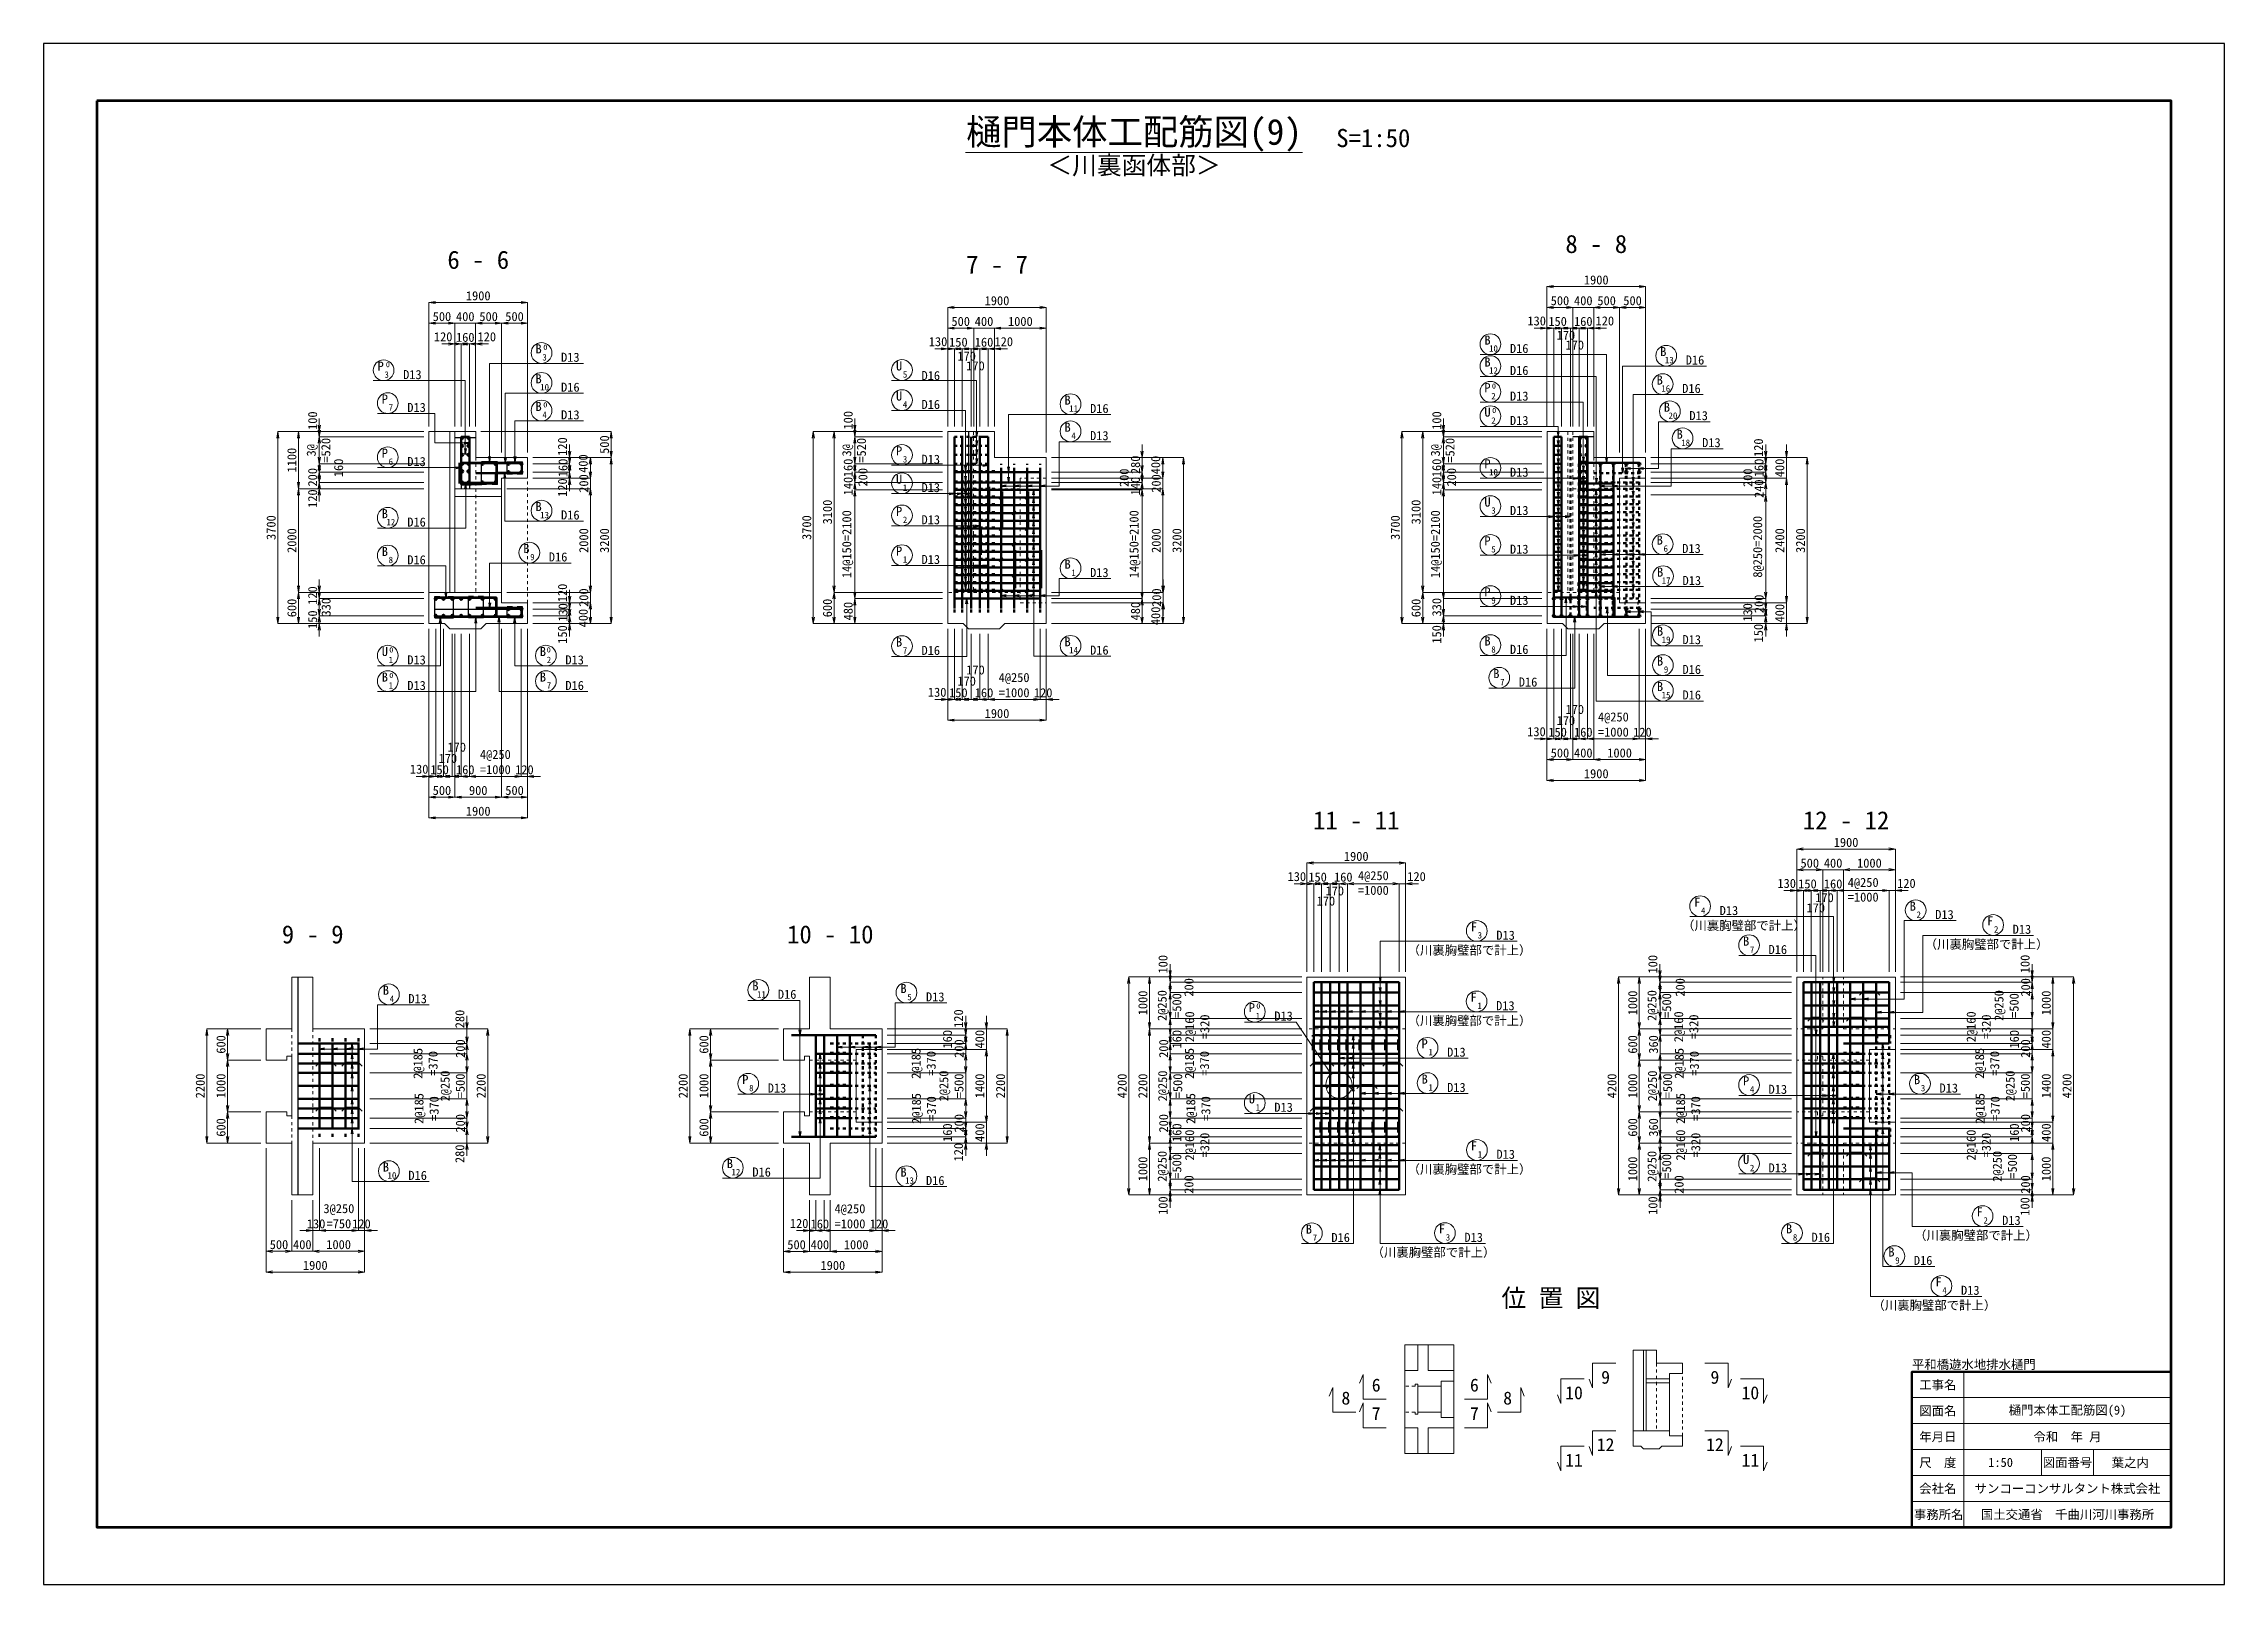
# Model space of a CAD drawing. Header units: millimetres. Extents: x 169470 to 758170, y -17820 to 11880.
# Drawn here: x 505870 to 547920, y -17820 to 11880 of the extents above; entities that cross this region are included whole.
import ezdxf
from ezdxf.enums import TextEntityAlignment as Align

# ---------------------------------------------------------------- set-up
doc = ezdxf.new("R2010")
doc.units = ezdxf.units.MM
doc.header["$LTSCALE"] = 50
doc.header["$PDSIZE"] = 300
doc.linetypes.add('DASHED2', pattern=[0.375, 0.25, -0.125])
doc.linetypes.add('SXF_跳び破線', pattern=[12, 6, -6])
doc.layers.get('Defpoints').update_dxf_attribs({"color": 151})
for name, color, linetype, lineweight in [('D-BGD', 7, 'Continuous', 13), ('D-STR', 1, 'Continuous', 50), ('D-STR-DIM', 7, 'Continuous', 13), ('D-STR-HTXT', 7, 'Continuous', 13), ('D-STR-STR2', 6, 'Continuous', 25), ('D-STR-STR3', 4, 'Continuous', 25), ('D-STR-TXT', 7, 'Continuous', 13), ('D-TTL', 2, 'Continuous', 140), ('D-TTL-FRAM', 2, 'Continuous', 50), ('D-TTL-LINE', 7, 'Continuous', 13), ('D-TTL-TXT', 7, 'Continuous', 13)]:
    doc.layers.add(name, color=color, linetype=linetype, lineweight=lineweight)
doc.styles.add('MS ゴシック', font='MS Gothic.ttf')
doc.styles.add('YOKO_GOTHIC', font='MS Gothic.ttf')
doc.dimstyles.new('DIM-50', dxfattribs={"dimscale": 50, "dimtxt": 3.5, "dimasz": 2.5, "dimexe": 0, "dimexo": 2, "dimgap": 0.8, "dimtad": 1, "dimdec": 0, "dimzin": 1, "dimdsep": 46, "dimtxsty": 'MS ゴシック', "dimblk": 'OPEN', "dimcen": 0.1, "dimclrd": 256, "dimclre": 256, "dimclrt": 256, "dimaunit": 1, "dimadec": 3, "dimazin": 0, "dimtfac": 1, "dimtdec": 0, "dimtix": 1, "dimtmove": 2, "dimatfit": 3, "dimldrblk": 'OPEN', "dimfxl": 1, "dimlwd": -1, "dimlwe": -1, "dimarcsym": 2})
doc.dimstyles.new('S50', dxfattribs={"dimscale": 50, "dimtxt": 3.5, "dimasz": 2, "dimexe": 1, "dimexo": 1, "dimgap": 1, "dimtad": 1, "dimdec": 0, "dimzin": 1, "dimdsep": 46, "dimtxsty": 'YOKO_GOTHIC', "dimblk": 'OPEN', "dimcen": 0, "dimclrd": 256, "dimclre": 256, "dimclrt": 256, "dimaunit": 1, "dimadec": 3, "dimazin": 0, "dimtfac": 1, "dimtdec": 0, "dimtix": 1, "dimtmove": 2, "dimatfit": 3, "dimldrblk": 'OPEN', "dimfxl": 1, "dimlwd": -1, "dimlwe": -1, "dimarcsym": 0})

msp = doc.modelspace()

# ---------------------------------------------------------------- texts
at = {"layer": 'D-STR-TXT', "style": 'MS ゴシック'}
msp.add_text('＜川裏函体部＞', height=350, dxfattribs=at).set_placement((526894.53, 9255.82), align=Align.BOTTOM_CENTER)
at = {"layer": 'D-STR-TXT', "style": 'YOKO_GOTHIC'}
for s, height, p in [('8 - 8', 350, (535808.08, 7843.86)), ('6 - 6', 350, (514250.46, 7538.4)), ('7 - 7', 350, (524252.54, 7444.02)), ('B', 175, (515414.34, 5908.88)), ('3', 125, (515530, 5771.08)), ('0', 100, (515543.58, 5977.45)), ('B', 175, (533710.84, 6078.3)), ('10', 125, (533826.5, 5940.49)), ('B', 175, (537100.54, 5855.87)), ('P', 175, (512368.94, 5574.82)), ('3', 125, (512484.6, 5437.02)), ('0', 100, (512507.2, 5643.18)), ('B', 175, (515414.34, 5332.02)), ('B', 175, (533710.84, 5654.87)), ('12', 125, (533826.5, 5517.06)), ('13', 125, (537216.21, 5718.06)), ('P', 175, (512449.26, 4941.61)), ('10', 125, (515530, 5194.22)), ('B', 175, (525614.78, 4920.88)), ('7', 125, (512564.92, 4803.8)), ('B', 175, (515414.34, 4798.73)), ('4', 125, (515530, 4660.93)), ('0', 100, (515543.58, 4867.3)), ('11', 125, (525730.44, 4783.08)), ('B', 175, (537171.01, 4783.89)), ('20', 125, (537286.67, 4646.09)), ('B', 175, (525614.78, 4397.89)), ('4', 125, (525730.44, 4260.08)), ('B', 175, (537416.75, 4263.23)), ('18', 125, (537532.41, 4125.42)), ('P', 175, (512449.26, 3898.39)), ('6', 125, (512564.92, 3760.59)), ('P', 175, (522364.61, 3942.81)), ('3', 125, (522480.28, 3805.01)), ('P', 175, (533710.84, 3692.97)), ('U', 175, (522364.61, 3396.98)), ('1', 125, (522480.28, 3259.18)), ('10', 125, (533826.5, 3555.17)), ('B', 175, (515414.34, 2868.62)), ('P', 175, (522364.61, 2776.89)), ('U', 175, (533710.84, 2956.23)), ('B', 175, (512449.26, 2732.04)), ('12', 125, (512564.92, 2594.23)), ('13', 125, (515530, 2730.81)), ('2', 125, (522480.28, 2639.09)), ('3', 125, (533826.5, 2818.43)), ('B', 175, (512449.26, 2003.9)), ('B', 175, (515178.32, 2059.74)), ('P', 175, (522364.61, 2010.76)), ('P', 175, (533710.84, 2209.08)), ('5', 125, (533826.5, 2071.28)), ('B', 175, (537032.86, 2222.57)), ('6', 125, (537148.52, 2084.77)), ('8', 125, (512564.92, 1866.1)), ('9', 125, (515293.98, 1921.94)), ('1', 125, (522480.28, 1872.96)), ('B', 175, (525614.78, 1758.49)), ('1', 125, (525730.44, 1620.69)), ('B', 175, (537039.39, 1605.31)), ('P', 175, (533710.84, 1223)), ('17', 125, (537155.05, 1467.51)), ('9', 125, (533826.5, 1085.19)), ('B', 175, (522364.61, 258.18)), ('B', 175, (533710.84, 277.94)), ('B', 175, (537037.72, 465.94)), ('19', 125, (537153.38, 328.13)), ('U', 175, (512449.26, 75.39)), ('1', 125, (512564.92, -62.42)), ('0', 100, (512573.65, 143.89)), ('B', 175, (515497.85, 75.39)), ('2', 125, (515613.51, -62.42)), ('0', 100, (515609.65, 144.29)), ('7', 125, (522480.28, 120.38)), ('8', 125, (533826.5, 140.13)), ('B', 175, (537037.72, -108.93)), ('B', 175, (512449.26, -417.5)), ('0', 100, (512573.65, -349)), ('B', 175, (515497.85, -417.5)), ('B', 175, (533881.32, -351.18)), ('7', 125, (533996.98, -488.98)), ('9', 125, (537153.38, -246.73)), ('1', 125, (512564.92, -555.31)), ('7', 125, (515613.51, -555.31)), ('11 - 11', 350, (531180.23, -3266.62)), ('12 - 12', 350, (540625.15, -3266.62)), ('B', 175, (541911.09, -4834.09)), ('2', 125, (542026.75, -4971.9)), ('F', 175, (543404, -5117.9)), ('9 - 9', 350, (511058.13, -5464.62)), ('10 - 10', 350, (521038.26, -5464.62)), ('B', 175, (538697.62, -5507.86)), ('2', 125, (543519.66, -5255.7)), ('7', 125, (538813.28, -5645.67)), ('B', 175, (512470.37, -6455.24)), ('B', 175, (519595.12, -6370.83)), ('B', 175, (522450.51, -6421.27)), ('4', 125, (512586.03, -6593.05)), ('11', 125, (519710.78, -6508.64)), ('5', 125, (522566.17, -6559.07)), ('P', 175, (529167.39, -6789.92)), ('0', 100, (529291.78, -6721.41)), ('F', 175, (533444.08, -6590.66)), ('1', 125, (533559.74, -6728.46)), ('1', 125, (529283.05, -6927.72)), ('P', 175, (532499.41, -7485.99)), ('1', 125, (532615.07, -7623.79)), ('P', 175, (519400.17, -8177.34)), ('8', 125, (519515.83, -8315.15)), ('U', 175, (529167.39, -8548.66)), ('B', 175, (532499.41, -8166.8)), ('1', 125, (532615.07, -8304.6)), ('P', 175, (538697.62, -8202.49)), ('4', 125, (538813.28, -8340.29)), ('B', 175, (541993.67, -8178.21)), ('3', 125, (542109.34, -8316.01)), ('1', 125, (529283.05, -8686.47)), ('B', 175, (519102.89, -9796.9)), ('F', 175, (533450.55, -9454.87)), ('1', 125, (533566.21, -9592.67)), ('U', 175, (538697.62, -9717.32)), ('B', 175, (512470.37, -9861.74)), ('10', 125, (512586.03, -9999.55)), ('12', 125, (519218.55, -9934.7)), ('B', 175, (522450.51, -9960.46)), ('13', 125, (522566.17, -10098.27)), ('2', 125, (538813.28, -9855.13)), ('B', 175, (530267.6, -11059.52)), ('F', 175, (532833.07, -11055.96)), ('B', 175, (539526.56, -11054.45)), ('F', 175, (543201.55, -10728.52)), ('2', 125, (543317.21, -10866.32)), ('7', 125, (530383.26, -11197.33)), ('3', 125, (532948.73, -11193.76)), ('8', 125, (539642.22, -11192.26)), ('B', 175, (541499.32, -11500.29)), ('9', 125, (541614.98, -11638.09)), ('位 置 図', 350, (534933.2, -12474.76)), ('6', 250, (531564.48, -14103.1)), ('6', 250, (533458.02, -14103.1)), ('9', 250, (535987.85, -13952.23)), ('9', 250, (538095.37, -13952.23)), ('8', 250, (530980.05, -14353.1)), ('8', 250, (534098.78, -14353.1)), ('10', 250, (535378.93, -14252.23)), ('10', 250, (538779.53, -14252.23)), ('7', 250, (531564.48, -14653.1)), ('7', 250, (533458.02, -14653.1)), ('12', 250, (535987.85, -15252.23)), ('12', 250, (538095.37, -15252.23)), ('11', 250, (535378.93, -15552.23)), ('11', 250, (538779.53, -15552.23))]:
    msp.add_text(s, height=height, dxfattribs=at).set_placement(p, align=Align.CENTER)
for s, p in [('D13', (515847.14, 5747.2)), ('D16', (534143.63, 5916.61)), ('D13', (512801.73, 5413.14)), ('D16', (534143.63, 5493.18)), ('D16', (537533.34, 5694.18)), ('D16', (515847.14, 5170.34)), ('D13', (512882.05, 4779.92)), ('D13', (515847.14, 4637.05)), ('D16', (526047.57, 4759.2)), ('D13', (537603.81, 4622.21)), ('D13', (526047.57, 4236.2)), ('D13', (537849.54, 4101.54)), ('D13', (512882.05, 3736.71)), ('D13', (522797.41, 3781.13)), ('D13', (522797.41, 3235.3)), ('D13', (534143.63, 3531.29)), ('D13', (534143.63, 2794.55)), ('D16', (512882.05, 2570.35)), ('D16', (515847.14, 2706.93)), ('D13', (522797.41, 2615.21)), ('D13', (534143.63, 2047.4)), ('D13', (537465.65, 2060.89)), ('D16', (512882.05, 1842.22)), ('D16', (515611.11, 1898.06)), ('D13', (522797.41, 1849.08)), ('D13', (526047.57, 1596.81)), ('D13', (537472.18, 1443.63)), ('D13', (534143.63, 1061.31)), ('D13', (537470.52, 304.25)), ('D13', (512882.05, -86.3)), ('D13', (515930.65, -86.3)), ('D16', (522797.41, 96.5)), ('D16', (534143.63, 116.25)), ('D13', (512882.05, -579.19)), ('D16', (515930.65, -579.19)), ('D16', (534314.12, -512.86)), ('D16', (537470.52, -270.61)), ('（川裏胸璧部で計上）', (537462.47, -5206.01)), ('D13', (538187.76, -4917.7)), ('D13', (542343.89, -4995.78)), ('D13', (533880.87, -5394.39)), ('（川裏胸璧部で計上）', (542140.72, -5567.89)), ('D13', (543836.8, -5279.58)), ('（川裏胸璧部で計上）', (532169.39, -5682.7)), ('D16', (539130.41, -5669.55)), ('D13', (512903.17, -6616.93)), ('D16', (520027.92, -6532.52)), ('D13', (522883.3, -6582.95)), ('D13', (533876.87, -6752.34)), ('D13', (529600.18, -6951.6)), ('（川裏胸璧部で計上）', (532169.39, -7040.65)), ('D13', (532932.21, -7647.67)), ('D13', (519832.96, -8339.03)), ('D13', (532932.21, -8328.48)), ('D13', (539130.41, -8364.17)), ('D13', (542426.47, -8339.89)), ('D13', (529600.18, -8710.35)), ('D13', (533883.35, -9616.55)), ('D16', (512903.17, -10023.43)), ('D16', (519535.69, -9958.58)), ('D16', (522883.3, -10122.15)), ('（川裏胸璧部で計上）', (532169.39, -9904.86)), ('D13', (539130.41, -9879.01)), ('D13', (543634.34, -10890.2)), ('D16', (530700.39, -11221.21)), ('（川裏胸璧部で計上）', (531474.49, -11505.95)), ('D13', (533265.86, -11217.64)), ('D16', (539959.35, -11216.14)), ('（川裏胸璧部で計上）', (541936.63, -11178.51)), ('D16', (541932.11, -11661.97)), ('D13', (542841.05, -12238.33)), ('（川裏胸璧部で計上）', (541133.01, -12526.64))]:
    msp.add_text(s, height=175, dxfattribs=at).set_placement(p)
at = {"layer": 'D-STR-TXT', "color": 4, "style": 'YOKO_GOTHIC'}
for s, height, p in [('U', 175, (522364.61, 5579.94)), ('5', 125, (522480.28, 5442.13)), ('B', 175, (537032.86, 5307.73)), ('U', 175, (522364.61, 4999.36)), ('P', 175, (533710.84, 5160.4)), ('2', 125, (533826.5, 5022.59)), ('0', 100, (533835.23, 5228.9)), ('16', 125, (537148.52, 5169.92)), ('4', 125, (522480.28, 4861.55)), ('U', 175, (533710.84, 4689.89)), ('2', 125, (533826.5, 4552.09)), ('0', 100, (533840.07, 4758.45)), ('B', 175, (525614.78, 263.1)), ('14', 125, (525730.44, 125.3)), ('B', 175, (537037.72, -600.88)), ('15', 125, (537153.38, -738.68)), ('F', 175, (537754.96, -4756.02)), ('4', 125, (537870.62, -4893.82)), ('F', 175, (533448.08, -5232.71)), ('3', 125, (533563.74, -5370.51)), ('F', 175, (542408.26, -12076.64)), ('4', 125, (542523.92, -12214.45))]:
    msp.add_text(s, height=height, dxfattribs=at).set_placement(p, align=Align.CENTER)
for s, p in [('D16', (522797.41, 5394.25)), ('D13', (534143.63, 4998.71)), ('D16', (537465.65, 5146.04)), ('D16', (522797.41, 4837.67)), ('D13', (534143.63, 4528.21)), ('D16', (526047.57, 101.42)), ('D16', (537470.52, -762.56))]:
    msp.add_text(s, height=175, dxfattribs=at).set_placement(p)
at = {"layer": 'D-TTL-TXT', "style": 'MS ゴシック'}
for s, height, p in [('樋門本体工配筋図(9)', 500, (526894.53, 9780)), ('S=1:50', 350, (531509.01, 9780))]:
    msp.add_text(s, height=height, dxfattribs=at).set_placement(p, align=Align.BOTTOM_CENTER)
msp.add_text('平和橋遊水地排水樋門', height=175, dxfattribs=at).set_placement((541894.53, -13720), align=Align.BOTTOM_LEFT)
for s, p in [('工事名', (542394.53, -13970)), ('図面名', (542394.53, -14470)), ('樋門本体工配筋図(9)', (544894.53, -14470)), ('年月日', (542394.53, -14970)), ('令和  年 月', (544894.53, -14970)), ('尺\u3000度', (542394.53, -15470)), ('1:50', (543604.43, -15470)), ('図面番号', (544894.53, -15470)), ('葉之内', (546104.43, -15470)), ('会社名', (542394.53, -15970)), ('サンコーコンサルタント株式会社', (544894.53, -15970)), ('事務所名', (542410.6, -16470)), ('国土交通省\u3000千曲川河川事務所', (544894.53, -16470))]:
    msp.add_text(s, height=175, dxfattribs=at).set_placement(p, align=Align.MIDDLE)

# ---------------------------------------------------------------- blocks, each defined once
blk = doc.blocks.new('B')
at = {"layer": 'D-STR-STR2', "lineweight": 50}
for radius in [20, 10]:
    blk.add_circle((5867, 22812), radius, dxfattribs=at)
blk = doc.blocks.new('_Open')
at = {"color": 0, "linetype": 'ByBlock', "lineweight": -2}
for p, q in [((-1, 0.17), (0, 0)), ((-1, -0.17), (0, 0)), ((0, 0), (-1, 0))]:
    blk.add_line(p, q, dxfattribs=at)
blk = doc.blocks.new('*D1876')
at = {"layer": 'D-STR-DIM', "ltscale": 1500, "transparency": 16777216}
for p, q in [((511185, 4526), (511185, 4651)), ((513200, 4401), (511185, 4401)), ((511185, 4401), (511185, 4301)), ((513200, 4301), (511185, 4301)), ((511185, 4176), (511185, 4051))]:
    blk.add_line(p, q, dxfattribs=at)
at = {"layer": 'Defpoints', "color": 0, "ltscale": 1500, "transparency": 16777216}
for p in [(511185, 4301), (513300, 4401), (513300, 4301)]:
    blk.add_point(p, dxfattribs=at)
at = {"layer": 'D-STR-DIM', "ltscale": 1500, "transparency": 16777216, "xscale": 125, "yscale": 125, "zscale": 125}
for p, rotation in [((511185, 4401), 270), ((511185, 4301), 90)]:
    blk.add_blockref('_Open', p, dxfattribs=dict(at, rotation=rotation))
at = {"layer": 'D-STR-DIM', "ltscale": 1500, "transparency": 16777216, "insert": (511057, 4612), "char_height": 175, "attachment_point": 5, "rotation": 90, "style": 'MS ゴシック'}
blk.add_mtext('100', dxfattribs=at)
blk = doc.blocks.new('*D520')
at = {"layer": 'D-STR-DIM', "ltscale": 1500, "transparency": 16777216}
for p, q in [((511185, 4426), (511185, 4551)), ((513200, 4301), (511185, 4301)), ((511185, 4301), (511185, 3781)), ((513200, 3781), (511185, 3781)), ((511185, 3656), (511185, 3531))]:
    blk.add_line(p, q, dxfattribs=at)
at = {"layer": 'Defpoints', "color": 0, "ltscale": 1500, "transparency": 16777216}
for p in [(513300, 4301), (511185, 3781), (513300, 3781)]:
    blk.add_point(p, dxfattribs=at)
at = {"layer": 'D-STR-DIM', "ltscale": 1500, "transparency": 16777216, "xscale": 125, "yscale": 125, "zscale": 125}
for p, rotation in [((511185, 4301), 270), ((511185, 3781), 90)]:
    blk.add_blockref('_Open', p, dxfattribs=dict(at, rotation=rotation))
at = {"layer": 'D-STR-DIM', "ltscale": 1500, "transparency": 16777216, "char_height": 175, "attachment_point": 5, "rotation": 90, "style": 'MS ゴシック'}
for s, insert in [('=520', (511312, 4041)), ('3@', (511048, 4041))]:
    blk.add_mtext(s, dxfattribs=dict(at, insert=insert))
blk = doc.blocks.new('*D521')
at = {"layer": 'D-STR-DIM', "ltscale": 1500, "transparency": 16777216}
for p, q in [((511185, 3546), (511185, 3671)), ((513200, 3421), (511185, 3421)), ((511185, 3421), (511185, 3301)), ((513200, 3301), (511185, 3301)), ((511185, 3176), (511185, 3051))]:
    blk.add_line(p, q, dxfattribs=at)
at = {"layer": 'Defpoints', "color": 0, "ltscale": 1500, "transparency": 16777216}
for p in [(513300, 3421), (511185, 3301), (513300, 3301)]:
    blk.add_point(p, dxfattribs=at)
at = {"layer": 'D-STR-DIM', "ltscale": 1500, "transparency": 16777216, "xscale": 125, "yscale": 125, "zscale": 125}
for p, rotation in [((511185, 3421), 270), ((511185, 3301), 90)]:
    blk.add_blockref('_Open', p, dxfattribs=dict(at, rotation=rotation))
at = {"layer": 'D-STR-DIM', "ltscale": 1500, "transparency": 16777216, "insert": (511057, 3109), "char_height": 175, "attachment_point": 5, "rotation": 90, "style": 'MS ゴシック'}
blk.add_mtext('120', dxfattribs=at)
blk = doc.blocks.new('*D1877')
at = {"layer": 'D-STR-DIM', "ltscale": 1500, "transparency": 16777216}
for p, q in [((511185, 1426), (511185, 1551)), ((513200, 1301), (511185, 1301)), ((511185, 1301), (511185, 1181)), ((513200, 1181), (511185, 1181)), ((511185, 1056), (511185, 931))]:
    blk.add_line(p, q, dxfattribs=at)
at = {"layer": 'Defpoints', "color": 0, "ltscale": 1500, "transparency": 16777216}
for p in [(513300, 1301), (511185, 1181), (513300, 1181)]:
    blk.add_point(p, dxfattribs=at)
at = {"layer": 'D-STR-DIM', "ltscale": 1500, "transparency": 16777216, "xscale": 125, "yscale": 125, "zscale": 125}
for p, rotation in [((511185, 1301), 270), ((511185, 1181), 90)]:
    blk.add_blockref('_Open', p, dxfattribs=dict(at, rotation=rotation))
at = {"layer": 'D-STR-DIM', "ltscale": 1500, "transparency": 16777216, "insert": (511057, 1241), "char_height": 175, "attachment_point": 5, "rotation": 90, "style": 'MS ゴシック'}
blk.add_mtext('120', dxfattribs=at)
blk = doc.blocks.new('*D392')
at = {"layer": 'D-STR-DIM', "ltscale": 1500, "transparency": 16777216}
for p, q in [((511185, 1306), (511185, 1431)), ((513200, 1181), (511185, 1181)), ((511185, 1181), (511185, 851)), ((513200, 851), (511185, 851)), ((511185, 726), (511185, 601))]:
    blk.add_line(p, q, dxfattribs=at)
at = {"layer": 'Defpoints', "color": 0, "ltscale": 1500, "transparency": 16777216}
for p in [(511185, 851), (513300, 1181), (513300, 851)]:
    blk.add_point(p, dxfattribs=at)
at = {"layer": 'D-STR-DIM', "ltscale": 1500, "transparency": 16777216, "xscale": 125, "yscale": 125, "zscale": 125}
for p, rotation in [((511185, 1181), 270), ((511185, 851), 90)]:
    blk.add_blockref('_Open', p, dxfattribs=dict(at, rotation=rotation))
at = {"layer": 'D-STR-DIM', "ltscale": 1500, "transparency": 16777216, "insert": (511317, 1016), "char_height": 175, "attachment_point": 5, "rotation": 90, "style": 'MS ゴシック'}
blk.add_mtext('330', dxfattribs=at)
blk = doc.blocks.new('*D393')
at = {"layer": 'D-STR-DIM', "ltscale": 1500, "transparency": 16777216}
for p, q in [((511185, 976), (511185, 1101)), ((513200, 851), (511185, 851)), ((511185, 851), (511185, 701)), ((513200, 701), (511185, 701)), ((511185, 576), (511185, 451))]:
    blk.add_line(p, q, dxfattribs=at)
at = {"layer": 'Defpoints', "color": 0, "ltscale": 1500, "transparency": 16777216}
for p in [(513300, 851), (511185, 701), (513300, 701)]:
    blk.add_point(p, dxfattribs=at)
at = {"layer": 'D-STR-DIM', "ltscale": 1500, "transparency": 16777216, "xscale": 125, "yscale": 125, "zscale": 125}
for p, rotation in [((511185, 851), 270), ((511185, 701), 90)]:
    blk.add_blockref('_Open', p, dxfattribs=dict(at, rotation=rotation))
at = {"layer": 'D-STR-DIM', "ltscale": 1500, "transparency": 16777216, "insert": (511057, 776), "char_height": 175, "attachment_point": 5, "rotation": 90, "style": 'MS ゴシック'}
blk.add_mtext('150', dxfattribs=at)
blk = doc.blocks.new('*D394')
at = {"layer": 'D-STR-DIM', "ltscale": 1500, "transparency": 16777216}
for p, q in [((513200, 1301), (510785, 1301)), ((510785, 826), (510785, 1176)), ((513200, 701), (510785, 701))]:
    blk.add_line(p, q, dxfattribs=at)
at = {"layer": 'Defpoints', "color": 0, "ltscale": 1500, "transparency": 16777216}
for p in [(510785, 1301), (513300, 1301), (513300, 701)]:
    blk.add_point(p, dxfattribs=at)
at = {"layer": 'D-STR-DIM', "ltscale": 1500, "transparency": 16777216, "xscale": 125, "yscale": 125, "zscale": 125}
for p, rotation in [((510785, 1301), 90), ((510785, 701), 270)]:
    blk.add_blockref('_Open', p, dxfattribs=dict(at, rotation=rotation))
at = {"layer": 'D-STR-DIM', "ltscale": 1500, "transparency": 16777216, "insert": (510657, 1001), "char_height": 175, "attachment_point": 5, "rotation": 90, "style": 'MS ゴシック'}
blk.add_mtext('600', dxfattribs=at)
blk = doc.blocks.new('*D395')
at = {"layer": 'D-STR-DIM', "ltscale": 1500, "transparency": 16777216}
for p, q in [((513200, 3301), (510785, 3301)), ((510785, 1426), (510785, 3176)), ((513200, 1301), (510785, 1301))]:
    blk.add_line(p, q, dxfattribs=at)
at = {"layer": 'Defpoints', "color": 0, "ltscale": 1500, "transparency": 16777216}
for p in [(510785, 3301), (513300, 3301), (513300, 1301)]:
    blk.add_point(p, dxfattribs=at)
at = {"layer": 'D-STR-DIM', "ltscale": 1500, "transparency": 16777216, "xscale": 125, "yscale": 125, "zscale": 125}
for p, rotation in [((510785, 3301), 90), ((510785, 1301), 270)]:
    blk.add_blockref('_Open', p, dxfattribs=dict(at, rotation=rotation))
at = {"layer": 'D-STR-DIM', "ltscale": 1500, "transparency": 16777216, "insert": (510657, 2301), "char_height": 175, "attachment_point": 5, "rotation": 90, "style": 'MS ゴシック'}
blk.add_mtext('2000', dxfattribs=at)
blk = doc.blocks.new('*D1842')
at = {"layer": 'D-STR-DIM', "ltscale": 1500, "transparency": 16777216}
for p, q in [((513200, 4401), (510785, 4401)), ((510785, 3426), (510785, 4276)), ((513200, 3301), (510785, 3301))]:
    blk.add_line(p, q, dxfattribs=at)
at = {"layer": 'Defpoints', "color": 0, "ltscale": 1500, "transparency": 16777216}
for p in [(510785, 4401), (513300, 4401), (513300, 3301)]:
    blk.add_point(p, dxfattribs=at)
at = {"layer": 'D-STR-DIM', "ltscale": 1500, "transparency": 16777216, "xscale": 125, "yscale": 125, "zscale": 125}
for p, rotation in [((510785, 4401), 90), ((510785, 3301), 270)]:
    blk.add_blockref('_Open', p, dxfattribs=dict(at, rotation=rotation))
at = {"layer": 'D-STR-DIM', "ltscale": 1500, "transparency": 16777216, "insert": (510657, 3851), "char_height": 175, "attachment_point": 5, "rotation": 90, "style": 'MS ゴシック'}
blk.add_mtext('1100', dxfattribs=at)
blk = doc.blocks.new('*D396')
at = {"layer": 'D-STR-DIM', "ltscale": 1500, "transparency": 16777216}
for p, q in [((513200, 4401), (510385, 4401)), ((510385, 826), (510385, 4276)), ((513200, 701), (510385, 701))]:
    blk.add_line(p, q, dxfattribs=at)
at = {"layer": 'Defpoints', "color": 0, "ltscale": 1500, "transparency": 16777216}
for p in [(510385, 4401), (513300, 4401), (513300, 701)]:
    blk.add_point(p, dxfattribs=at)
at = {"layer": 'D-STR-DIM', "ltscale": 1500, "transparency": 16777216, "xscale": 125, "yscale": 125, "zscale": 125}
for p, rotation in [((510385, 4401), 90), ((510385, 701), 270)]:
    blk.add_blockref('_Open', p, dxfattribs=dict(at, rotation=rotation))
at = {"layer": 'D-STR-DIM', "ltscale": 1500, "transparency": 16777216, "insert": (510257, 2551), "char_height": 175, "attachment_point": 5, "rotation": 90, "style": 'MS ゴシック'}
blk.add_mtext('3700', dxfattribs=at)
blk = doc.blocks.new('*D1843')
at = {"layer": 'D-STR-DIM', "ltscale": 1500, "transparency": 16777216}
for p, q in [((513675, 6091), (513550, 6091)), ((513800, 4501), (513800, 6091)), ((513800, 6091), (513920, 6091)), ((513920, 4501), (513920, 6091)), ((514045, 6091), (514170, 6091))]:
    blk.add_line(p, q, dxfattribs=at)
at = {"layer": 'Defpoints', "color": 0, "ltscale": 1500, "transparency": 16777216}
for p in [(513920, 6091), (513800, 4401), (513920, 4401)]:
    blk.add_point(p, dxfattribs=at)
at = {"layer": 'D-STR-DIM', "ltscale": 1500, "transparency": 16777216, "xscale": 125, "yscale": 125, "zscale": 125}
blk.add_blockref('_Open', (513800, 6091), dxfattribs=at)
at = {"layer": 'D-STR-DIM', "ltscale": 1500, "transparency": 16777216, "xscale": 125, "yscale": 125, "zscale": 125, "rotation": 180}
blk.add_blockref('_Open', (513920, 6091), dxfattribs=at)
at = {"layer": 'D-STR-DIM', "ltscale": 1500, "transparency": 16777216, "insert": (513574, 6228), "char_height": 175, "attachment_point": 5, "style": 'MS ゴシック'}
blk.add_mtext('120', dxfattribs=at)
blk = doc.blocks.new('*D397')
at = {"layer": 'D-STR-DIM', "ltscale": 1500, "transparency": 16777216}
for p, q in [((513795, 6091), (513670, 6091)), ((513920, 4501), (513920, 6091)), ((513920, 6091), (514080, 6091)), ((514080, 4501), (514080, 6091)), ((514205, 6091), (514330, 6091))]:
    blk.add_line(p, q, dxfattribs=at)
at = {"layer": 'Defpoints', "color": 0, "ltscale": 1500, "transparency": 16777216}
for p in [(514080, 6091), (513920, 4401), (514080, 4401)]:
    blk.add_point(p, dxfattribs=at)
at = {"layer": 'D-STR-DIM', "ltscale": 1500, "transparency": 16777216, "xscale": 125, "yscale": 125, "zscale": 125}
blk.add_blockref('_Open', (513920, 6091), dxfattribs=at)
at = {"layer": 'D-STR-DIM', "ltscale": 1500, "transparency": 16777216, "xscale": 125, "yscale": 125, "zscale": 125, "rotation": 180}
blk.add_blockref('_Open', (514080, 6091), dxfattribs=at)
at = {"layer": 'D-STR-DIM', "ltscale": 1500, "transparency": 16777216, "insert": (514000, 6218), "char_height": 175, "attachment_point": 5, "style": 'MS ゴシック'}
blk.add_mtext('160', dxfattribs=at)
blk = doc.blocks.new('*D1844')
at = {"layer": 'D-STR-DIM', "ltscale": 1500, "transparency": 16777216}
for p, q in [((513955, 6091), (513830, 6091)), ((514080, 4501), (514080, 6091)), ((514080, 6091), (514200, 6091)), ((514200, 4501), (514200, 6091)), ((514325, 6091), (514450, 6091))]:
    blk.add_line(p, q, dxfattribs=at)
at = {"layer": 'Defpoints', "color": 0, "ltscale": 1500, "transparency": 16777216}
for p in [(514200, 6091), (514080, 4401), (514200, 4401)]:
    blk.add_point(p, dxfattribs=at)
at = {"layer": 'D-STR-DIM', "ltscale": 1500, "transparency": 16777216, "xscale": 125, "yscale": 125, "zscale": 125}
blk.add_blockref('_Open', (514080, 6091), dxfattribs=at)
at = {"layer": 'D-STR-DIM', "ltscale": 1500, "transparency": 16777216, "xscale": 125, "yscale": 125, "zscale": 125, "rotation": 180}
blk.add_blockref('_Open', (514200, 6091), dxfattribs=at)
at = {"layer": 'D-STR-DIM', "ltscale": 1500, "transparency": 16777216, "insert": (514415, 6228), "char_height": 175, "attachment_point": 5, "style": 'MS ゴシック'}
blk.add_mtext('120', dxfattribs=at)
blk = doc.blocks.new('*D398')
at = {"layer": 'D-STR-DIM', "ltscale": 1500, "transparency": 16777216}
for p, q in [((513300, 4501), (513300, 6491)), ((513675, 6491), (513425, 6491)), ((513800, 4501), (513800, 6491))]:
    blk.add_line(p, q, dxfattribs=at)
at = {"layer": 'Defpoints', "color": 0, "ltscale": 1500, "transparency": 16777216}
for p in [(513300, 6491), (513300, 4401), (513800, 4401)]:
    blk.add_point(p, dxfattribs=at)
at = {"layer": 'D-STR-DIM', "ltscale": 1500, "transparency": 16777216, "xscale": 125, "yscale": 125, "zscale": 125, "rotation": 180}
blk.add_blockref('_Open', (513300, 6491), dxfattribs=at)
at = {"layer": 'D-STR-DIM', "ltscale": 1500, "transparency": 16777216, "xscale": 125, "yscale": 125, "zscale": 125}
blk.add_blockref('_Open', (513800, 6491), dxfattribs=at)
at = {"layer": 'D-STR-DIM', "ltscale": 1500, "transparency": 16777216, "insert": (513550, 6618), "char_height": 175, "attachment_point": 5, "style": 'MS ゴシック'}
blk.add_mtext('500', dxfattribs=at)
blk = doc.blocks.new('*D399')
at = {"layer": 'D-STR-DIM', "ltscale": 1500, "transparency": 16777216}
for p, q in [((513675, 6491), (513550, 6491)), ((513800, 4501), (513800, 6491)), ((513800, 6491), (514200, 6491)), ((514200, 4501), (514200, 6491)), ((514325, 6491), (514450, 6491))]:
    blk.add_line(p, q, dxfattribs=at)
at = {"layer": 'Defpoints', "color": 0, "ltscale": 1500, "transparency": 16777216}
for p in [(514200, 6491), (513800, 4401), (514200, 4401)]:
    blk.add_point(p, dxfattribs=at)
at = {"layer": 'D-STR-DIM', "ltscale": 1500, "transparency": 16777216, "xscale": 125, "yscale": 125, "zscale": 125}
blk.add_blockref('_Open', (513800, 6491), dxfattribs=at)
at = {"layer": 'D-STR-DIM', "ltscale": 1500, "transparency": 16777216, "xscale": 125, "yscale": 125, "zscale": 125, "rotation": 180}
blk.add_blockref('_Open', (514200, 6491), dxfattribs=at)
at = {"layer": 'D-STR-DIM', "ltscale": 1500, "transparency": 16777216, "insert": (514000, 6618), "char_height": 175, "attachment_point": 5, "style": 'MS ゴシック'}
blk.add_mtext('400', dxfattribs=at)
blk = doc.blocks.new('*D400')
at = {"layer": 'D-STR-DIM', "ltscale": 1500, "transparency": 16777216}
for p, q in [((514200, 4501), (514200, 6491)), ((514325, 6491), (514575, 6491)), ((514700, 4001), (514700, 6491))]:
    blk.add_line(p, q, dxfattribs=at)
at = {"layer": 'Defpoints', "color": 0, "ltscale": 1500, "transparency": 16777216}
for p in [(514700, 6491), (514200, 4401), (514700, 3901)]:
    blk.add_point(p, dxfattribs=at)
at = {"layer": 'D-STR-DIM', "ltscale": 1500, "transparency": 16777216, "xscale": 125, "yscale": 125, "zscale": 125, "rotation": 180}
blk.add_blockref('_Open', (514200, 6491), dxfattribs=at)
at = {"layer": 'D-STR-DIM', "ltscale": 1500, "transparency": 16777216, "xscale": 125, "yscale": 125, "zscale": 125}
blk.add_blockref('_Open', (514700, 6491), dxfattribs=at)
at = {"layer": 'D-STR-DIM', "ltscale": 1500, "transparency": 16777216, "insert": (514450, 6618), "char_height": 175, "attachment_point": 5, "style": 'MS ゴシック'}
blk.add_mtext('500', dxfattribs=at)
blk = doc.blocks.new('*D1845')
at = {"layer": 'D-STR-DIM', "ltscale": 1500, "transparency": 16777216}
for p, q in [((514700, 4001), (514700, 6491)), ((514825, 6491), (515075, 6491)), ((515200, 4001), (515200, 6491))]:
    blk.add_line(p, q, dxfattribs=at)
at = {"layer": 'Defpoints', "color": 0, "ltscale": 1500, "transparency": 16777216}
for p in [(515200, 6491), (514700, 3901), (515200, 3901)]:
    blk.add_point(p, dxfattribs=at)
at = {"layer": 'D-STR-DIM', "ltscale": 1500, "transparency": 16777216, "xscale": 125, "yscale": 125, "zscale": 125, "rotation": 180}
blk.add_blockref('_Open', (514700, 6491), dxfattribs=at)
at = {"layer": 'D-STR-DIM', "ltscale": 1500, "transparency": 16777216, "xscale": 125, "yscale": 125, "zscale": 125}
blk.add_blockref('_Open', (515200, 6491), dxfattribs=at)
at = {"layer": 'D-STR-DIM', "ltscale": 1500, "transparency": 16777216, "insert": (514950, 6618), "char_height": 175, "attachment_point": 5, "style": 'MS ゴシック'}
blk.add_mtext('500', dxfattribs=at)
blk = doc.blocks.new('*D401')
at = {"layer": 'D-STR-DIM', "ltscale": 1500, "transparency": 16777216}
for p, q in [((513300, 4501), (513300, 6891)), ((515075, 6891), (513425, 6891)), ((515200, 4001), (515200, 6891))]:
    blk.add_line(p, q, dxfattribs=at)
at = {"layer": 'Defpoints', "color": 0, "ltscale": 1500, "transparency": 16777216}
for p in [(513300, 6891), (513300, 4401), (515200, 3901)]:
    blk.add_point(p, dxfattribs=at)
at = {"layer": 'D-STR-DIM', "ltscale": 1500, "transparency": 16777216, "xscale": 125, "yscale": 125, "zscale": 125, "rotation": 180}
blk.add_blockref('_Open', (513300, 6891), dxfattribs=at)
at = {"layer": 'D-STR-DIM', "ltscale": 1500, "transparency": 16777216, "xscale": 125, "yscale": 125, "zscale": 125}
blk.add_blockref('_Open', (515200, 6891), dxfattribs=at)
at = {"layer": 'D-STR-DIM', "ltscale": 1500, "transparency": 16777216, "insert": (514250, 7018), "char_height": 175, "attachment_point": 5, "style": 'MS ゴシック'}
blk.add_mtext('1900', dxfattribs=at)
blk = doc.blocks.new('*D402')
at = {"layer": 'D-STR-DIM', "ltscale": 1500, "transparency": 16777216}
for p, q in [((513300, 601), (513300, -2245)), ((513430, 601), (513430, -2245)), ((513175, -2245), (513050, -2245)), ((513300, -2245), (513430, -2245)), ((513555, -2245), (513680, -2245))]:
    blk.add_line(p, q, dxfattribs=at)
at = {"layer": 'Defpoints', "color": 0, "ltscale": 1500, "transparency": 16777216}
for p in [(513300, 701), (513430, 701), (513430, -2245)]:
    blk.add_point(p, dxfattribs=at)
at = {"layer": 'D-STR-DIM', "ltscale": 1500, "transparency": 16777216, "xscale": 125, "yscale": 125, "zscale": 125}
blk.add_blockref('_Open', (513300, -2245), dxfattribs=at)
at = {"layer": 'D-STR-DIM', "ltscale": 1500, "transparency": 16777216, "xscale": 125, "yscale": 125, "zscale": 125, "rotation": 180}
blk.add_blockref('_Open', (513430, -2245), dxfattribs=at)
at = {"layer": 'D-STR-DIM', "ltscale": 1500, "transparency": 16777216, "insert": (513111, -2107), "char_height": 175, "attachment_point": 5, "style": 'MS ゴシック'}
blk.add_mtext('130', dxfattribs=at)
blk = doc.blocks.new('*D403')
at = {"layer": 'D-STR-DIM', "ltscale": 1500, "transparency": 16777216}
for p, q in [((513430, 601), (513430, -2245)), ((513580, 601), (513580, -2245)), ((513305, -2245), (513180, -2245)), ((513430, -2245), (513580, -2245)), ((513705, -2245), (513830, -2245))]:
    blk.add_line(p, q, dxfattribs=at)
at = {"layer": 'Defpoints', "color": 0, "ltscale": 1500, "transparency": 16777216}
for p in [(513430, 701), (513580, 701), (513580, -2245)]:
    blk.add_point(p, dxfattribs=at)
at = {"layer": 'D-STR-DIM', "ltscale": 1500, "transparency": 16777216, "xscale": 125, "yscale": 125, "zscale": 125}
blk.add_blockref('_Open', (513430, -2245), dxfattribs=at)
at = {"layer": 'D-STR-DIM', "ltscale": 1500, "transparency": 16777216, "xscale": 125, "yscale": 125, "zscale": 125, "rotation": 180}
blk.add_blockref('_Open', (513580, -2245), dxfattribs=at)
at = {"layer": 'D-STR-DIM', "ltscale": 1500, "transparency": 16777216, "insert": (513505, -2117), "char_height": 175, "attachment_point": 5, "style": 'MS ゴシック'}
blk.add_mtext('150', dxfattribs=at)
blk = doc.blocks.new('*D404')
at = {"layer": 'D-STR-DIM', "ltscale": 1500, "transparency": 16777216}
for p, q in [((513580, 601), (513580, -2245)), ((513750, 501), (513750, -2245)), ((513455, -2245), (513330, -2245)), ((513580, -2245), (513750, -2245)), ((513875, -2245), (514000, -2245))]:
    blk.add_line(p, q, dxfattribs=at)
at = {"layer": 'Defpoints', "color": 0, "ltscale": 1500, "transparency": 16777216}
for p in [(513580, 701), (513750, 601), (513750, -2245)]:
    blk.add_point(p, dxfattribs=at)
at = {"layer": 'D-STR-DIM', "ltscale": 1500, "transparency": 16777216, "xscale": 125, "yscale": 125, "zscale": 125}
blk.add_blockref('_Open', (513580, -2245), dxfattribs=at)
at = {"layer": 'D-STR-DIM', "ltscale": 1500, "transparency": 16777216, "xscale": 125, "yscale": 125, "zscale": 125, "rotation": 180}
blk.add_blockref('_Open', (513750, -2245), dxfattribs=at)
at = {"layer": 'D-STR-DIM', "ltscale": 1500, "transparency": 16777216, "insert": (513665, -1898), "char_height": 175, "attachment_point": 5, "style": 'MS ゴシック'}
blk.add_mtext('170', dxfattribs=at)
blk = doc.blocks.new('*D405')
at = {"layer": 'D-STR-DIM', "ltscale": 1500, "transparency": 16777216}
for p, q in [((513750, 501), (513750, -2245)), ((513920, 501), (513920, -2245)), ((513625, -2245), (513500, -2245)), ((513750, -2245), (513920, -2245)), ((514045, -2245), (514170, -2245))]:
    blk.add_line(p, q, dxfattribs=at)
at = {"layer": 'Defpoints', "color": 0, "ltscale": 1500, "transparency": 16777216}
for p in [(513750, 601), (513920, 601), (513920, -2245)]:
    blk.add_point(p, dxfattribs=at)
at = {"layer": 'D-STR-DIM', "ltscale": 1500, "transparency": 16777216, "xscale": 125, "yscale": 125, "zscale": 125}
blk.add_blockref('_Open', (513750, -2245), dxfattribs=at)
at = {"layer": 'D-STR-DIM', "ltscale": 1500, "transparency": 16777216, "xscale": 125, "yscale": 125, "zscale": 125, "rotation": 180}
blk.add_blockref('_Open', (513920, -2245), dxfattribs=at)
at = {"layer": 'D-STR-DIM', "ltscale": 1500, "transparency": 16777216, "insert": (513835, -1682), "char_height": 175, "attachment_point": 5, "style": 'MS ゴシック'}
blk.add_mtext('170', dxfattribs=at)
blk = doc.blocks.new('*D406')
at = {"layer": 'D-STR-DIM', "ltscale": 1500, "transparency": 16777216}
for p, q in [((513920, 501), (513920, -2245)), ((514080, 501), (514080, -2245)), ((513795, -2245), (513670, -2245)), ((513920, -2245), (514080, -2245)), ((514205, -2245), (514330, -2245))]:
    blk.add_line(p, q, dxfattribs=at)
at = {"layer": 'Defpoints', "color": 0, "ltscale": 1500, "transparency": 16777216}
for p in [(513920, 601), (514080, 601), (514080, -2245)]:
    blk.add_point(p, dxfattribs=at)
at = {"layer": 'D-STR-DIM', "ltscale": 1500, "transparency": 16777216, "xscale": 125, "yscale": 125, "zscale": 125}
blk.add_blockref('_Open', (513920, -2245), dxfattribs=at)
at = {"layer": 'D-STR-DIM', "ltscale": 1500, "transparency": 16777216, "xscale": 125, "yscale": 125, "zscale": 125, "rotation": 180}
blk.add_blockref('_Open', (514080, -2245), dxfattribs=at)
at = {"layer": 'D-STR-DIM', "ltscale": 1500, "transparency": 16777216, "insert": (514000, -2117), "char_height": 175, "attachment_point": 5, "style": 'MS ゴシック'}
blk.add_mtext('160', dxfattribs=at)
blk = doc.blocks.new('*D407')
at = {"layer": 'D-STR-DIM', "ltscale": 1500, "transparency": 16777216}
for p, q in [((514080, 501), (514080, -2245)), ((515080, 601), (515080, -2245)), ((514205, -2245), (514955, -2245))]:
    blk.add_line(p, q, dxfattribs=at)
at = {"layer": 'Defpoints', "color": 0, "ltscale": 1500, "transparency": 16777216}
for p in [(514080, 601), (515080, 701), (515080, -2245)]:
    blk.add_point(p, dxfattribs=at)
at = {"layer": 'D-STR-DIM', "ltscale": 1500, "transparency": 16777216, "xscale": 125, "yscale": 125, "zscale": 125, "rotation": 180}
blk.add_blockref('_Open', (514080, -2245), dxfattribs=at)
at = {"layer": 'D-STR-DIM', "ltscale": 1500, "transparency": 16777216, "xscale": 125, "yscale": 125, "zscale": 125}
blk.add_blockref('_Open', (515080, -2245), dxfattribs=at)
at = {"layer": 'D-STR-DIM', "ltscale": 1500, "transparency": 16777216, "insert": (514580, -1969), "char_height": 175, "attachment_point": 5, "style": 'MS ゴシック'}
blk.add_mtext('4@250\\P=1000', dxfattribs=at)
blk = doc.blocks.new('*D1846')
at = {"layer": 'D-STR-DIM', "ltscale": 1500, "transparency": 16777216}
for p, q in [((515080, 601), (515080, -2245)), ((515200, 601), (515200, -2245)), ((514955, -2245), (514830, -2245)), ((515080, -2245), (515200, -2245)), ((515325, -2245), (515450, -2245))]:
    blk.add_line(p, q, dxfattribs=at)
at = {"layer": 'Defpoints', "color": 0, "ltscale": 1500, "transparency": 16777216}
for p in [(515080, 701), (515200, 701), (515200, -2245)]:
    blk.add_point(p, dxfattribs=at)
at = {"layer": 'D-STR-DIM', "ltscale": 1500, "transparency": 16777216, "xscale": 125, "yscale": 125, "zscale": 125}
blk.add_blockref('_Open', (515080, -2245), dxfattribs=at)
at = {"layer": 'D-STR-DIM', "ltscale": 1500, "transparency": 16777216, "xscale": 125, "yscale": 125, "zscale": 125, "rotation": 180}
blk.add_blockref('_Open', (515200, -2245), dxfattribs=at)
at = {"layer": 'D-STR-DIM', "ltscale": 1500, "transparency": 16777216, "insert": (515140, -2117), "char_height": 175, "attachment_point": 5, "style": 'MS ゴシック'}
blk.add_mtext('120', dxfattribs=at)
blk = doc.blocks.new('*D408')
at = {"layer": 'D-STR-DIM', "ltscale": 1500, "transparency": 16777216}
for p, q in [((514700, 601), (514700, -2645)), ((515200, 601), (515200, -2645)), ((515075, -2645), (514825, -2645))]:
    blk.add_line(p, q, dxfattribs=at)
at = {"layer": 'Defpoints', "color": 0, "ltscale": 1500, "transparency": 16777216}
for p in [(514700, 701), (515200, 701), (514700, -2645)]:
    blk.add_point(p, dxfattribs=at)
at = {"layer": 'D-STR-DIM', "ltscale": 1500, "transparency": 16777216, "xscale": 125, "yscale": 125, "zscale": 125, "rotation": 180}
blk.add_blockref('_Open', (514700, -2645), dxfattribs=at)
at = {"layer": 'D-STR-DIM', "ltscale": 1500, "transparency": 16777216, "xscale": 125, "yscale": 125, "zscale": 125}
blk.add_blockref('_Open', (515200, -2645), dxfattribs=at)
at = {"layer": 'D-STR-DIM', "ltscale": 1500, "transparency": 16777216, "insert": (514950, -2517), "char_height": 175, "attachment_point": 5, "style": 'MS ゴシック'}
blk.add_mtext('500', dxfattribs=at)
blk = doc.blocks.new('*D409')
at = {"layer": 'D-STR-DIM', "ltscale": 1500, "transparency": 16777216}
for p, q in [((513800, 501), (513800, -2645)), ((514700, 601), (514700, -2645)), ((514575, -2645), (513925, -2645))]:
    blk.add_line(p, q, dxfattribs=at)
at = {"layer": 'Defpoints', "color": 0, "ltscale": 1500, "transparency": 16777216}
for p in [(513800, 601), (514700, 701), (513800, -2645)]:
    blk.add_point(p, dxfattribs=at)
at = {"layer": 'D-STR-DIM', "ltscale": 1500, "transparency": 16777216, "xscale": 125, "yscale": 125, "zscale": 125, "rotation": 180}
blk.add_blockref('_Open', (513800, -2645), dxfattribs=at)
at = {"layer": 'D-STR-DIM', "ltscale": 1500, "transparency": 16777216, "xscale": 125, "yscale": 125, "zscale": 125}
blk.add_blockref('_Open', (514700, -2645), dxfattribs=at)
at = {"layer": 'D-STR-DIM', "ltscale": 1500, "transparency": 16777216, "insert": (514250, -2517), "char_height": 175, "attachment_point": 5, "style": 'MS ゴシック'}
blk.add_mtext('900', dxfattribs=at)
blk = doc.blocks.new('*D410')
at = {"layer": 'D-STR-DIM', "ltscale": 1500, "transparency": 16777216}
for p, q in [((513300, 601), (513300, -2645)), ((513800, 501), (513800, -2645)), ((513675, -2645), (513425, -2645))]:
    blk.add_line(p, q, dxfattribs=at)
at = {"layer": 'Defpoints', "color": 0, "ltscale": 1500, "transparency": 16777216}
for p in [(513300, 701), (513800, 601), (513300, -2645)]:
    blk.add_point(p, dxfattribs=at)
at = {"layer": 'D-STR-DIM', "ltscale": 1500, "transparency": 16777216, "xscale": 125, "yscale": 125, "zscale": 125, "rotation": 180}
blk.add_blockref('_Open', (513300, -2645), dxfattribs=at)
at = {"layer": 'D-STR-DIM', "ltscale": 1500, "transparency": 16777216, "xscale": 125, "yscale": 125, "zscale": 125}
blk.add_blockref('_Open', (513800, -2645), dxfattribs=at)
at = {"layer": 'D-STR-DIM', "ltscale": 1500, "transparency": 16777216, "insert": (513550, -2517), "char_height": 175, "attachment_point": 5, "style": 'MS ゴシック'}
blk.add_mtext('500', dxfattribs=at)
blk = doc.blocks.new('*D1847')
at = {"layer": 'D-STR-DIM', "ltscale": 1500, "transparency": 16777216}
for p, q in [((513300, 601), (513300, -3045)), ((515200, 601), (515200, -3045)), ((513425, -3045), (515075, -3045))]:
    blk.add_line(p, q, dxfattribs=at)
at = {"layer": 'Defpoints', "color": 0, "ltscale": 1500, "transparency": 16777216}
for p in [(513300, 701), (515200, 701), (515200, -3045)]:
    blk.add_point(p, dxfattribs=at)
at = {"layer": 'D-STR-DIM', "ltscale": 1500, "transparency": 16777216, "xscale": 125, "yscale": 125, "zscale": 125, "rotation": 180}
blk.add_blockref('_Open', (513300, -3045), dxfattribs=at)
at = {"layer": 'D-STR-DIM', "ltscale": 1500, "transparency": 16777216, "xscale": 125, "yscale": 125, "zscale": 125}
blk.add_blockref('_Open', (515200, -3045), dxfattribs=at)
at = {"layer": 'D-STR-DIM', "ltscale": 1500, "transparency": 16777216, "insert": (514250, -2917), "char_height": 175, "attachment_point": 5, "style": 'MS ゴシック'}
blk.add_mtext('1900', dxfattribs=at)
blk = doc.blocks.new('*D411')
at = {"layer": 'D-STR-DIM', "ltscale": 1500, "transparency": 16777216}
for p, q in [((515300, 3901), (516012, 3901)), ((516012, 4026), (516012, 4151)), ((516012, 3901), (516012, 3781)), ((515300, 3781), (516012, 3781)), ((516012, 3656), (516012, 3531))]:
    blk.add_line(p, q, dxfattribs=at)
at = {"layer": 'Defpoints', "color": 0, "ltscale": 1500, "transparency": 16777216}
for p in [(515200, 3901), (515200, 3781), (516012, 3781)]:
    blk.add_point(p, dxfattribs=at)
at = {"layer": 'D-STR-DIM', "ltscale": 1500, "transparency": 16777216, "xscale": 125, "yscale": 125, "zscale": 125}
for p, rotation in [((516012, 3901), 270), ((516012, 3781), 90)]:
    blk.add_blockref('_Open', p, dxfattribs=dict(at, rotation=rotation))
at = {"layer": 'D-STR-DIM', "ltscale": 1500, "transparency": 16777216, "insert": (515875, 4113), "char_height": 175, "attachment_point": 5, "rotation": 90, "style": 'MS ゴシック'}
blk.add_mtext('120', dxfattribs=at)
blk = doc.blocks.new('*D412')
at = {"layer": 'D-STR-DIM', "ltscale": 1500, "transparency": 16777216}
for p, q in [((516012, 3906), (516012, 4031)), ((515300, 3781), (516012, 3781)), ((515300, 3621), (516012, 3621)), ((516012, 3781), (516012, 3621)), ((516012, 3496), (516012, 3371))]:
    blk.add_line(p, q, dxfattribs=at)
at = {"layer": 'Defpoints', "color": 0, "ltscale": 1500, "transparency": 16777216}
for p in [(515200, 3781), (515200, 3621), (516012, 3621)]:
    blk.add_point(p, dxfattribs=at)
at = {"layer": 'D-STR-DIM', "ltscale": 1500, "transparency": 16777216, "xscale": 125, "yscale": 125, "zscale": 125}
for p, rotation in [((516012, 3781), 270), ((516012, 3621), 90)]:
    blk.add_blockref('_Open', p, dxfattribs=dict(at, rotation=rotation))
at = {"layer": 'D-STR-DIM', "ltscale": 1500, "transparency": 16777216, "insert": (515885, 3701), "char_height": 175, "attachment_point": 5, "rotation": 90, "style": 'MS ゴシック'}
blk.add_mtext('160', dxfattribs=at)
blk = doc.blocks.new('*D413')
at = {"layer": 'D-STR-DIM', "ltscale": 1500, "transparency": 16777216}
for p, q in [((516012, 3746), (516012, 3871)), ((515300, 3621), (516012, 3621)), ((515300, 3501), (516012, 3501)), ((516012, 3621), (516012, 3501)), ((516012, 3376), (516012, 3251))]:
    blk.add_line(p, q, dxfattribs=at)
at = {"layer": 'Defpoints', "color": 0, "ltscale": 1500, "transparency": 16777216}
for p in [(515200, 3621), (515200, 3501), (516012, 3501)]:
    blk.add_point(p, dxfattribs=at)
at = {"layer": 'D-STR-DIM', "ltscale": 1500, "transparency": 16777216, "xscale": 125, "yscale": 125, "zscale": 125}
for p, rotation in [((516012, 3621), 270), ((516012, 3501), 90)]:
    blk.add_blockref('_Open', p, dxfattribs=dict(at, rotation=rotation))
at = {"layer": 'D-STR-DIM', "ltscale": 1500, "transparency": 16777216, "insert": (515875, 3321), "char_height": 175, "attachment_point": 5, "rotation": 90, "style": 'MS ゴシック'}
blk.add_mtext('120', dxfattribs=at)
blk = doc.blocks.new('*D414')
at = {"layer": 'D-STR-DIM', "ltscale": 1500, "transparency": 16777216}
for p, q in [((516012, 1226), (516012, 1351)), ((515300, 1101), (516012, 1101)), ((515300, 981), (516012, 981)), ((516012, 1101), (516012, 981)), ((516012, 856), (516012, 731))]:
    blk.add_line(p, q, dxfattribs=at)
at = {"layer": 'Defpoints', "color": 0, "ltscale": 1500, "transparency": 16777216}
for p in [(515200, 1101), (515200, 981), (516012, 981)]:
    blk.add_point(p, dxfattribs=at)
at = {"layer": 'D-STR-DIM', "ltscale": 1500, "transparency": 16777216, "xscale": 125, "yscale": 125, "zscale": 125}
for p, rotation in [((516012, 1101), 270), ((516012, 981), 90)]:
    blk.add_blockref('_Open', p, dxfattribs=dict(at, rotation=rotation))
at = {"layer": 'D-STR-DIM', "ltscale": 1500, "transparency": 16777216, "insert": (515875, 1291), "char_height": 175, "attachment_point": 5, "rotation": 90, "style": 'MS ゴシック'}
blk.add_mtext('120', dxfattribs=at)
blk = doc.blocks.new('*D415')
at = {"layer": 'D-STR-DIM', "ltscale": 1500, "transparency": 16777216}
for p, q in [((515300, 981), (516012, 981)), ((515300, 851), (516012, 851)), ((516012, 1106), (516012, 1231)), ((516012, 981), (516012, 851)), ((516012, 726), (516012, 601))]:
    blk.add_line(p, q, dxfattribs=at)
at = {"layer": 'Defpoints', "color": 0, "ltscale": 1500, "transparency": 16777216}
for p in [(515200, 981), (515200, 851), (516012, 851)]:
    blk.add_point(p, dxfattribs=at)
at = {"layer": 'D-STR-DIM', "ltscale": 1500, "transparency": 16777216, "xscale": 125, "yscale": 125, "zscale": 125}
for p, rotation in [((516012, 981), 270), ((516012, 851), 90)]:
    blk.add_blockref('_Open', p, dxfattribs=dict(at, rotation=rotation))
at = {"layer": 'D-STR-DIM', "ltscale": 1500, "transparency": 16777216, "insert": (515885, 916), "char_height": 175, "attachment_point": 5, "rotation": 90, "style": 'MS ゴシック'}
blk.add_mtext('130', dxfattribs=at)
blk = doc.blocks.new('*D416')
at = {"layer": 'D-STR-DIM', "ltscale": 1500, "transparency": 16777216}
for p, q in [((515300, 851), (516012, 851)), ((516012, 976), (516012, 1101)), ((516012, 851), (516012, 701)), ((515300, 701), (516012, 701)), ((516012, 576), (516012, 451))]:
    blk.add_line(p, q, dxfattribs=at)
at = {"layer": 'Defpoints', "color": 0, "ltscale": 1500, "transparency": 16777216}
for p in [(515200, 851), (515200, 701), (516012, 701)]:
    blk.add_point(p, dxfattribs=at)
at = {"layer": 'D-STR-DIM', "ltscale": 1500, "transparency": 16777216, "xscale": 125, "yscale": 125, "zscale": 125}
for p, rotation in [((516012, 851), 270), ((516012, 701), 90)]:
    blk.add_blockref('_Open', p, dxfattribs=dict(at, rotation=rotation))
at = {"layer": 'D-STR-DIM', "ltscale": 1500, "transparency": 16777216, "insert": (515875, 490), "char_height": 175, "attachment_point": 5, "rotation": 90, "style": 'MS ゴシック'}
blk.add_mtext('150', dxfattribs=at)
blk = doc.blocks.new('*D1848')
at = {"layer": 'D-STR-DIM', "ltscale": 1500, "transparency": 16777216}
for p, q in [((515300, 1101), (516412, 1101)), ((516412, 826), (516412, 976)), ((515300, 701), (516412, 701))]:
    blk.add_line(p, q, dxfattribs=at)
at = {"layer": 'Defpoints', "color": 0, "ltscale": 1500, "transparency": 16777216}
for p in [(515200, 1101), (516412, 1101), (515200, 701)]:
    blk.add_point(p, dxfattribs=at)
at = {"layer": 'D-STR-DIM', "ltscale": 1500, "transparency": 16777216, "xscale": 125, "yscale": 125, "zscale": 125}
for p, rotation in [((516412, 1101), 90), ((516412, 701), 270)]:
    blk.add_blockref('_Open', p, dxfattribs=dict(at, rotation=rotation))
at = {"layer": 'D-STR-DIM', "ltscale": 1500, "transparency": 16777216, "insert": (516275, 806), "char_height": 175, "attachment_point": 5, "rotation": 90, "style": 'MS ゴシック'}
blk.add_mtext('400', dxfattribs=at)
blk = doc.blocks.new('*D1849')
at = {"layer": 'D-STR-DIM', "ltscale": 1500, "transparency": 16777216}
for p, q in [((514800, 1301), (516412, 1301)), ((516412, 1426), (516412, 1551)), ((516412, 1101), (516412, 1301)), ((515300, 1101), (516412, 1101)), ((516412, 976), (516412, 851))]:
    blk.add_line(p, q, dxfattribs=at)
at = {"layer": 'Defpoints', "color": 0, "ltscale": 1500, "transparency": 16777216}
for p in [(514700, 1301), (516412, 1301), (515200, 1101)]:
    blk.add_point(p, dxfattribs=at)
at = {"layer": 'D-STR-DIM', "ltscale": 1500, "transparency": 16777216, "xscale": 125, "yscale": 125, "zscale": 125}
for p, rotation in [((516412, 1301), 270), ((516412, 1101), 90)]:
    blk.add_blockref('_Open', p, dxfattribs=dict(at, rotation=rotation))
at = {"layer": 'D-STR-DIM', "ltscale": 1500, "transparency": 16777216, "insert": (516285, 1201), "char_height": 175, "attachment_point": 5, "rotation": 90, "style": 'MS ゴシック'}
blk.add_mtext('200', dxfattribs=at)
blk = doc.blocks.new('*D1850')
at = {"layer": 'D-STR-DIM', "ltscale": 1500, "transparency": 16777216}
for p, q in [((514800, 3301), (516412, 3301)), ((516412, 1426), (516412, 3176)), ((514800, 1301), (516412, 1301))]:
    blk.add_line(p, q, dxfattribs=at)
at = {"layer": 'Defpoints', "color": 0, "ltscale": 1500, "transparency": 16777216}
for p in [(514700, 3301), (516412, 3301), (514700, 1301)]:
    blk.add_point(p, dxfattribs=at)
at = {"layer": 'D-STR-DIM', "ltscale": 1500, "transparency": 16777216, "xscale": 125, "yscale": 125, "zscale": 125}
for p, rotation in [((516412, 3301), 90), ((516412, 1301), 270)]:
    blk.add_blockref('_Open', p, dxfattribs=dict(at, rotation=rotation))
at = {"layer": 'D-STR-DIM', "ltscale": 1500, "transparency": 16777216, "insert": (516285, 2301), "char_height": 175, "attachment_point": 5, "rotation": 90, "style": 'MS ゴシック'}
blk.add_mtext('2000', dxfattribs=at)
blk = doc.blocks.new('*D1851')
at = {"layer": 'D-STR-DIM', "ltscale": 1500, "transparency": 16777216}
for p, q in [((515300, 3501), (516412, 3501)), ((516412, 3626), (516412, 3751)), ((516412, 3301), (516412, 3501)), ((514800, 3301), (516412, 3301)), ((516412, 3176), (516412, 3051))]:
    blk.add_line(p, q, dxfattribs=at)
at = {"layer": 'Defpoints', "color": 0, "ltscale": 1500, "transparency": 16777216}
for p in [(515200, 3501), (516412, 3501), (514700, 3301)]:
    blk.add_point(p, dxfattribs=at)
at = {"layer": 'D-STR-DIM', "ltscale": 1500, "transparency": 16777216, "xscale": 125, "yscale": 125, "zscale": 125}
for p, rotation in [((516412, 3501), 270), ((516412, 3301), 90)]:
    blk.add_blockref('_Open', p, dxfattribs=dict(at, rotation=rotation))
at = {"layer": 'D-STR-DIM', "ltscale": 1500, "transparency": 16777216, "insert": (516285, 3401), "char_height": 175, "attachment_point": 5, "rotation": 90, "style": 'MS ゴシック'}
blk.add_mtext('200', dxfattribs=at)
blk = doc.blocks.new('*D1852')
at = {"layer": 'D-STR-DIM', "ltscale": 1500, "transparency": 16777216}
for p, q in [((515300, 3901), (516412, 3901)), ((515300, 3501), (516412, 3501)), ((516412, 3626), (516412, 3776))]:
    blk.add_line(p, q, dxfattribs=at)
at = {"layer": 'Defpoints', "color": 0, "ltscale": 1500, "transparency": 16777216}
for p in [(515200, 3901), (516412, 3901), (515200, 3501)]:
    blk.add_point(p, dxfattribs=at)
at = {"layer": 'D-STR-DIM', "ltscale": 1500, "transparency": 16777216, "xscale": 125, "yscale": 125, "zscale": 125}
for p, rotation in [((516412, 3901), 90), ((516412, 3501), 270)]:
    blk.add_blockref('_Open', p, dxfattribs=dict(at, rotation=rotation))
at = {"layer": 'D-STR-DIM', "ltscale": 1500, "transparency": 16777216, "insert": (516275, 3785), "char_height": 175, "attachment_point": 5, "rotation": 90, "style": 'MS ゴシック'}
blk.add_mtext('400', dxfattribs=at)
blk = doc.blocks.new('*D417')
at = {"layer": 'D-STR-DIM', "ltscale": 1500, "transparency": 16777216}
for p, q in [((515300, 3901), (516812, 3901)), ((516812, 3776), (516812, 826)), ((515300, 701), (516812, 701))]:
    blk.add_line(p, q, dxfattribs=at)
at = {"layer": 'Defpoints', "color": 0, "ltscale": 1500, "transparency": 16777216}
for p in [(515200, 3901), (515200, 701), (516812, 701)]:
    blk.add_point(p, dxfattribs=at)
at = {"layer": 'D-STR-DIM', "ltscale": 1500, "transparency": 16777216, "xscale": 125, "yscale": 125, "zscale": 125}
for p, rotation in [((516812, 3901), 90), ((516812, 701), 270)]:
    blk.add_blockref('_Open', p, dxfattribs=dict(at, rotation=rotation))
at = {"layer": 'D-STR-DIM', "ltscale": 1500, "transparency": 16777216, "insert": (516685, 2301), "char_height": 175, "attachment_point": 5, "rotation": 90, "style": 'MS ゴシック'}
blk.add_mtext('3200', dxfattribs=at)
blk = doc.blocks.new('*D418')
at = {"layer": 'D-STR-DIM', "ltscale": 1500, "transparency": 16777216}
for p, q in [((514300, 4401), (516812, 4401)), ((516812, 4026), (516812, 4276)), ((515300, 3901), (516812, 3901))]:
    blk.add_line(p, q, dxfattribs=at)
at = {"layer": 'Defpoints', "color": 0, "ltscale": 1500, "transparency": 16777216}
for p in [(514200, 4401), (516812, 4401), (515200, 3901)]:
    blk.add_point(p, dxfattribs=at)
at = {"layer": 'D-STR-DIM', "ltscale": 1500, "transparency": 16777216, "xscale": 125, "yscale": 125, "zscale": 125}
for p, rotation in [((516812, 4401), 90), ((516812, 3901), 270)]:
    blk.add_blockref('_Open', p, dxfattribs=dict(at, rotation=rotation))
at = {"layer": 'D-STR-DIM', "ltscale": 1500, "transparency": 16777216, "insert": (516685, 4151), "char_height": 175, "attachment_point": 5, "rotation": 90, "style": 'MS ゴシック'}
blk.add_mtext('500', dxfattribs=at)
blk = doc.blocks.new('*D498')
at = {"layer": 'D-STR-DIM', "ltscale": 1500, "transparency": 16777216}
for p, q in [((521511, 4526), (521511, 4651)), ((523203, 4401), (521511, 4401)), ((521511, 4401), (521511, 4301)), ((523203, 4301), (521511, 4301)), ((521511, 4176), (521511, 4051))]:
    blk.add_line(p, q, dxfattribs=at)
at = {"layer": 'Defpoints', "color": 0, "ltscale": 1500, "transparency": 16777216}
for p in [(521511, 4301), (523303, 4401), (523303, 4301)]:
    blk.add_point(p, dxfattribs=at)
at = {"layer": 'D-STR-DIM', "ltscale": 1500, "transparency": 16777216, "xscale": 125, "yscale": 125, "zscale": 125}
for p, rotation in [((521511, 4401), 270), ((521511, 4301), 90)]:
    blk.add_blockref('_Open', p, dxfattribs=dict(at, rotation=rotation))
at = {"layer": 'D-STR-DIM', "ltscale": 1500, "transparency": 16777216, "insert": (521384, 4620), "char_height": 175, "attachment_point": 5, "rotation": 90, "style": 'MS ゴシック'}
blk.add_mtext('100', dxfattribs=at)
blk = doc.blocks.new('*D499')
at = {"layer": 'D-STR-DIM', "ltscale": 1500, "transparency": 16777216}
for p, q in [((523203, 3281), (521511, 3281)), ((521511, 3156), (521511, 1306)), ((523203, 1181), (521511, 1181))]:
    blk.add_line(p, q, dxfattribs=at)
at = {"layer": 'Defpoints', "color": 0, "ltscale": 1500, "transparency": 16777216}
for p in [(523303, 3281), (521511, 1181), (523303, 1181)]:
    blk.add_point(p, dxfattribs=at)
at = {"layer": 'D-STR-DIM', "ltscale": 1500, "transparency": 16777216, "xscale": 125, "yscale": 125, "zscale": 125}
for p, rotation in [((521511, 3281), 90), ((521511, 1181), 270)]:
    blk.add_blockref('_Open', p, dxfattribs=dict(at, rotation=rotation))
at = {"layer": 'D-STR-DIM', "ltscale": 1500, "transparency": 16777216, "insert": (521374, 2231), "char_height": 175, "attachment_point": 5, "rotation": 90, "style": 'MS ゴシック'}
blk.add_mtext('14@150=2100', dxfattribs=at)
blk = doc.blocks.new('*D1871')
at = {"layer": 'D-STR-DIM', "ltscale": 1500, "transparency": 16777216}
for p, q in [((523203, 1181), (521511, 1181)), ((521511, 1056), (521511, 826)), ((523203, 701), (521511, 701))]:
    blk.add_line(p, q, dxfattribs=at)
at = {"layer": 'Defpoints', "color": 0, "ltscale": 1500, "transparency": 16777216}
for p in [(523303, 1181), (521511, 701), (523303, 701)]:
    blk.add_point(p, dxfattribs=at)
at = {"layer": 'D-STR-DIM', "ltscale": 1500, "transparency": 16777216, "xscale": 125, "yscale": 125, "zscale": 125}
for p, rotation in [((521511, 1181), 90), ((521511, 701), 270)]:
    blk.add_blockref('_Open', p, dxfattribs=dict(at, rotation=rotation))
at = {"layer": 'D-STR-DIM', "ltscale": 1500, "transparency": 16777216, "insert": (521384, 941), "char_height": 175, "attachment_point": 5, "rotation": 90, "style": 'MS ゴシック'}
blk.add_mtext('480', dxfattribs=at)
blk = doc.blocks.new('*D500')
at = {"layer": 'D-STR-DIM', "ltscale": 1500, "transparency": 16777216}
for p, q in [((523203, 4401), (521111, 4401)), ((521111, 1426), (521111, 4276)), ((523203, 1301), (521111, 1301))]:
    blk.add_line(p, q, dxfattribs=at)
at = {"layer": 'Defpoints', "color": 0, "ltscale": 1500, "transparency": 16777216}
for p in [(521111, 4401), (523303, 4401), (523303, 1301)]:
    blk.add_point(p, dxfattribs=at)
at = {"layer": 'D-STR-DIM', "ltscale": 1500, "transparency": 16777216, "xscale": 125, "yscale": 125, "zscale": 125}
for p, rotation in [((521111, 4401), 90), ((521111, 1301), 270)]:
    blk.add_blockref('_Open', p, dxfattribs=dict(at, rotation=rotation))
at = {"layer": 'D-STR-DIM', "ltscale": 1500, "transparency": 16777216, "insert": (520984, 2851), "char_height": 175, "attachment_point": 5, "rotation": 90, "style": 'MS ゴシック'}
blk.add_mtext('3100', dxfattribs=at)
blk = doc.blocks.new('*D501')
at = {"layer": 'D-STR-DIM', "ltscale": 1500, "transparency": 16777216}
for p, q in [((523203, 1301), (521111, 1301)), ((521111, 1176), (521111, 826)), ((523203, 701), (521111, 701))]:
    blk.add_line(p, q, dxfattribs=at)
at = {"layer": 'Defpoints', "color": 0, "ltscale": 1500, "transparency": 16777216}
for p in [(523303, 1301), (521111, 701), (523303, 701)]:
    blk.add_point(p, dxfattribs=at)
at = {"layer": 'D-STR-DIM', "ltscale": 1500, "transparency": 16777216, "xscale": 125, "yscale": 125, "zscale": 125}
for p, rotation in [((521111, 1301), 90), ((521111, 701), 270)]:
    blk.add_blockref('_Open', p, dxfattribs=dict(at, rotation=rotation))
at = {"layer": 'D-STR-DIM', "ltscale": 1500, "transparency": 16777216, "insert": (520984, 1001), "char_height": 175, "attachment_point": 5, "rotation": 90, "style": 'MS ゴシック'}
blk.add_mtext('600', dxfattribs=at)
blk = doc.blocks.new('*D502')
at = {"layer": 'D-STR-DIM', "ltscale": 1500, "transparency": 16777216}
for p, q in [((523203, 4401), (520711, 4401)), ((520711, 826), (520711, 4276)), ((523203, 701), (520711, 701))]:
    blk.add_line(p, q, dxfattribs=at)
at = {"layer": 'Defpoints', "color": 0, "ltscale": 1500, "transparency": 16777216}
for p in [(520711, 4401), (523303, 4401), (523303, 701)]:
    blk.add_point(p, dxfattribs=at)
at = {"layer": 'D-STR-DIM', "ltscale": 1500, "transparency": 16777216, "xscale": 125, "yscale": 125, "zscale": 125}
for p, rotation in [((520711, 4401), 90), ((520711, 701), 270)]:
    blk.add_blockref('_Open', p, dxfattribs=dict(at, rotation=rotation))
at = {"layer": 'D-STR-DIM', "ltscale": 1500, "transparency": 16777216, "insert": (520584, 2551), "char_height": 175, "attachment_point": 5, "rotation": 90, "style": 'MS ゴシック'}
blk.add_mtext('3700', dxfattribs=at)
blk = doc.blocks.new('*D503')
at = {"layer": 'D-STR-DIM', "ltscale": 1500, "transparency": 16777216}
for p, q in [((523178, 5996), (523053, 5996)), ((523303, 4501), (523303, 5996)), ((523303, 5996), (523433, 5996)), ((523433, 4501), (523433, 5996)), ((523558, 5996), (523683, 5996))]:
    blk.add_line(p, q, dxfattribs=at)
at = {"layer": 'Defpoints', "color": 0, "ltscale": 1500, "transparency": 16777216}
for p in [(523433, 5996), (523303, 4401), (523433, 4401)]:
    blk.add_point(p, dxfattribs=at)
at = {"layer": 'D-STR-DIM', "ltscale": 1500, "transparency": 16777216, "xscale": 125, "yscale": 125, "zscale": 125}
blk.add_blockref('_Open', (523303, 5996), dxfattribs=at)
at = {"layer": 'D-STR-DIM', "ltscale": 1500, "transparency": 16777216, "xscale": 125, "yscale": 125, "zscale": 125, "rotation": 180}
blk.add_blockref('_Open', (523433, 5996), dxfattribs=at)
at = {"layer": 'D-STR-DIM', "ltscale": 1500, "transparency": 16777216, "insert": (523116, 6134), "char_height": 175, "attachment_point": 5, "style": 'MS ゴシック'}
blk.add_mtext('130', dxfattribs=at)
blk = doc.blocks.new('*D504')
at = {"layer": 'D-STR-DIM', "ltscale": 1500, "transparency": 16777216}
for p, q in [((523308, 5996), (523183, 5996)), ((523433, 4501), (523433, 5996)), ((523433, 5996), (523583, 5996)), ((523583, 4501), (523583, 5996)), ((523708, 5996), (523833, 5996))]:
    blk.add_line(p, q, dxfattribs=at)
at = {"layer": 'Defpoints', "color": 0, "ltscale": 1500, "transparency": 16777216}
for p in [(523583, 5996), (523433, 4401), (523583, 4401)]:
    blk.add_point(p, dxfattribs=at)
at = {"layer": 'D-STR-DIM', "ltscale": 1500, "transparency": 16777216, "xscale": 125, "yscale": 125, "zscale": 125}
blk.add_blockref('_Open', (523433, 5996), dxfattribs=at)
at = {"layer": 'D-STR-DIM', "ltscale": 1500, "transparency": 16777216, "xscale": 125, "yscale": 125, "zscale": 125, "rotation": 180}
blk.add_blockref('_Open', (523583, 5996), dxfattribs=at)
at = {"layer": 'D-STR-DIM', "ltscale": 1500, "transparency": 16777216, "insert": (523508, 6124), "char_height": 175, "attachment_point": 5, "style": 'MS ゴシック'}
blk.add_mtext('150', dxfattribs=at)
blk = doc.blocks.new('*D505')
at = {"layer": 'D-STR-DIM', "ltscale": 1500, "transparency": 16777216}
for p, q in [((523458, 5996), (523333, 5996)), ((523583, 4501), (523583, 5996)), ((523583, 5996), (523753, 5996)), ((523753, 4501), (523753, 5996)), ((523878, 5996), (524003, 5996))]:
    blk.add_line(p, q, dxfattribs=at)
at = {"layer": 'Defpoints', "color": 0, "ltscale": 1500, "transparency": 16777216}
for p in [(523753, 5996), (523583, 4401), (523753, 4401)]:
    blk.add_point(p, dxfattribs=at)
at = {"layer": 'D-STR-DIM', "ltscale": 1500, "transparency": 16777216, "xscale": 125, "yscale": 125, "zscale": 125}
blk.add_blockref('_Open', (523583, 5996), dxfattribs=at)
at = {"layer": 'D-STR-DIM', "ltscale": 1500, "transparency": 16777216, "xscale": 125, "yscale": 125, "zscale": 125, "rotation": 180}
blk.add_blockref('_Open', (523753, 5996), dxfattribs=at)
at = {"layer": 'D-STR-DIM', "ltscale": 1500, "transparency": 16777216, "insert": (523668, 5855), "char_height": 175, "attachment_point": 5, "style": 'MS ゴシック'}
blk.add_mtext('170', dxfattribs=at)
blk = doc.blocks.new('*D506')
at = {"layer": 'D-STR-DIM', "ltscale": 1500, "transparency": 16777216}
for p, q in [((523628, 5996), (523503, 5996)), ((523753, 4501), (523753, 5996)), ((523753, 5996), (523923, 5996)), ((523923, 4501), (523923, 5996)), ((524048, 5996), (524173, 5996))]:
    blk.add_line(p, q, dxfattribs=at)
at = {"layer": 'Defpoints', "color": 0, "ltscale": 1500, "transparency": 16777216}
for p in [(523923, 5996), (523753, 4401), (523923, 4401)]:
    blk.add_point(p, dxfattribs=at)
at = {"layer": 'D-STR-DIM', "ltscale": 1500, "transparency": 16777216, "xscale": 125, "yscale": 125, "zscale": 125}
blk.add_blockref('_Open', (523753, 5996), dxfattribs=at)
at = {"layer": 'D-STR-DIM', "ltscale": 1500, "transparency": 16777216, "xscale": 125, "yscale": 125, "zscale": 125, "rotation": 180}
blk.add_blockref('_Open', (523923, 5996), dxfattribs=at)
at = {"layer": 'D-STR-DIM', "ltscale": 1500, "transparency": 16777216, "insert": (523838, 5668), "char_height": 175, "attachment_point": 5, "style": 'MS ゴシック'}
blk.add_mtext('170', dxfattribs=at)
blk = doc.blocks.new('*D507')
at = {"layer": 'D-STR-DIM', "ltscale": 1500, "transparency": 16777216}
for p, q in [((523798, 5996), (523673, 5996)), ((523923, 4501), (523923, 5996)), ((523923, 5996), (524083, 5996)), ((524083, 4501), (524083, 5996)), ((524208, 5996), (524333, 5996))]:
    blk.add_line(p, q, dxfattribs=at)
at = {"layer": 'Defpoints', "color": 0, "ltscale": 1500, "transparency": 16777216}
for p in [(524083, 5996), (523923, 4401), (524083, 4401)]:
    blk.add_point(p, dxfattribs=at)
at = {"layer": 'D-STR-DIM', "ltscale": 1500, "transparency": 16777216, "xscale": 125, "yscale": 125, "zscale": 125}
blk.add_blockref('_Open', (523923, 5996), dxfattribs=at)
at = {"layer": 'D-STR-DIM', "ltscale": 1500, "transparency": 16777216, "xscale": 125, "yscale": 125, "zscale": 125, "rotation": 180}
blk.add_blockref('_Open', (524083, 5996), dxfattribs=at)
at = {"layer": 'D-STR-DIM', "ltscale": 1500, "transparency": 16777216, "insert": (524003, 6124), "char_height": 175, "attachment_point": 5, "style": 'MS ゴシック'}
blk.add_mtext('160', dxfattribs=at)
blk = doc.blocks.new('*D1872')
at = {"layer": 'D-STR-DIM', "ltscale": 1500, "transparency": 16777216}
for p, q in [((523958, 5996), (523833, 5996)), ((524083, 4501), (524083, 5996)), ((524083, 5996), (524203, 5996)), ((524203, 4501), (524203, 5996)), ((524328, 5996), (524453, 5996))]:
    blk.add_line(p, q, dxfattribs=at)
at = {"layer": 'Defpoints', "color": 0, "ltscale": 1500, "transparency": 16777216}
for p in [(524203, 5996), (524083, 4401), (524203, 4401)]:
    blk.add_point(p, dxfattribs=at)
at = {"layer": 'D-STR-DIM', "ltscale": 1500, "transparency": 16777216, "xscale": 125, "yscale": 125, "zscale": 125}
blk.add_blockref('_Open', (524083, 5996), dxfattribs=at)
at = {"layer": 'D-STR-DIM', "ltscale": 1500, "transparency": 16777216, "xscale": 125, "yscale": 125, "zscale": 125, "rotation": 180}
blk.add_blockref('_Open', (524203, 5996), dxfattribs=at)
at = {"layer": 'D-STR-DIM', "ltscale": 1500, "transparency": 16777216, "insert": (524383, 6134), "char_height": 175, "attachment_point": 5, "style": 'MS ゴシック'}
blk.add_mtext('120', dxfattribs=at)
blk = doc.blocks.new('*D1873')
at = {"layer": 'D-STR-DIM', "ltscale": 1500, "transparency": 16777216}
for p, q in [((524203, 4501), (524203, 6396)), ((524328, 6396), (525078, 6396)), ((525203, 4001), (525203, 6396))]:
    blk.add_line(p, q, dxfattribs=at)
at = {"layer": 'Defpoints', "color": 0, "ltscale": 1500, "transparency": 16777216}
for p in [(525203, 6396), (524203, 4401), (525203, 3901)]:
    blk.add_point(p, dxfattribs=at)
at = {"layer": 'D-STR-DIM', "ltscale": 1500, "transparency": 16777216, "xscale": 125, "yscale": 125, "zscale": 125, "rotation": 180}
blk.add_blockref('_Open', (524203, 6396), dxfattribs=at)
at = {"layer": 'D-STR-DIM', "ltscale": 1500, "transparency": 16777216, "xscale": 125, "yscale": 125, "zscale": 125}
blk.add_blockref('_Open', (525203, 6396), dxfattribs=at)
at = {"layer": 'D-STR-DIM', "ltscale": 1500, "transparency": 16777216, "insert": (524703, 6524), "char_height": 175, "attachment_point": 5, "style": 'MS ゴシック'}
blk.add_mtext('1000', dxfattribs=at)
blk = doc.blocks.new('*D1874')
at = {"layer": 'D-STR-DIM', "ltscale": 1500, "transparency": 16777216}
for p, q in [((523678, 6396), (523553, 6396)), ((523803, 4501), (523803, 6396)), ((524203, 6396), (523803, 6396)), ((524203, 4501), (524203, 6396)), ((524328, 6396), (524453, 6396))]:
    blk.add_line(p, q, dxfattribs=at)
at = {"layer": 'Defpoints', "color": 0, "ltscale": 1500, "transparency": 16777216}
for p in [(523803, 6396), (523803, 4401), (524203, 4401)]:
    blk.add_point(p, dxfattribs=at)
at = {"layer": 'D-STR-DIM', "ltscale": 1500, "transparency": 16777216, "xscale": 125, "yscale": 125, "zscale": 125}
blk.add_blockref('_Open', (523803, 6396), dxfattribs=at)
at = {"layer": 'D-STR-DIM', "ltscale": 1500, "transparency": 16777216, "xscale": 125, "yscale": 125, "zscale": 125, "rotation": 180}
blk.add_blockref('_Open', (524203, 6396), dxfattribs=at)
at = {"layer": 'D-STR-DIM', "ltscale": 1500, "transparency": 16777216, "insert": (524003, 6524), "char_height": 175, "attachment_point": 5, "style": 'MS ゴシック'}
blk.add_mtext('400', dxfattribs=at)
blk = doc.blocks.new('*D1875')
at = {"layer": 'D-STR-DIM', "ltscale": 1500, "transparency": 16777216}
for p, q in [((523303, 4501), (523303, 6396)), ((523678, 6396), (523428, 6396)), ((523803, 4501), (523803, 6396))]:
    blk.add_line(p, q, dxfattribs=at)
at = {"layer": 'Defpoints', "color": 0, "ltscale": 1500, "transparency": 16777216}
for p in [(523303, 6396), (523303, 4401), (523803, 4401)]:
    blk.add_point(p, dxfattribs=at)
at = {"layer": 'D-STR-DIM', "ltscale": 1500, "transparency": 16777216, "xscale": 125, "yscale": 125, "zscale": 125, "rotation": 180}
blk.add_blockref('_Open', (523303, 6396), dxfattribs=at)
at = {"layer": 'D-STR-DIM', "ltscale": 1500, "transparency": 16777216, "xscale": 125, "yscale": 125, "zscale": 125}
blk.add_blockref('_Open', (523803, 6396), dxfattribs=at)
at = {"layer": 'D-STR-DIM', "ltscale": 1500, "transparency": 16777216, "insert": (523553, 6524), "char_height": 175, "attachment_point": 5, "style": 'MS ゴシック'}
blk.add_mtext('500', dxfattribs=at)
blk = doc.blocks.new('*D508')
at = {"layer": 'D-STR-DIM', "ltscale": 1500, "transparency": 16777216}
for p, q in [((523303, 4501), (523303, 6796)), ((523428, 6796), (525078, 6796)), ((525203, 4001), (525203, 6796))]:
    blk.add_line(p, q, dxfattribs=at)
at = {"layer": 'Defpoints', "color": 0, "ltscale": 1500, "transparency": 16777216}
for p in [(525203, 6796), (523303, 4401), (525203, 3901)]:
    blk.add_point(p, dxfattribs=at)
at = {"layer": 'D-STR-DIM', "ltscale": 1500, "transparency": 16777216, "xscale": 125, "yscale": 125, "zscale": 125, "rotation": 180}
blk.add_blockref('_Open', (523303, 6796), dxfattribs=at)
at = {"layer": 'D-STR-DIM', "ltscale": 1500, "transparency": 16777216, "xscale": 125, "yscale": 125, "zscale": 125}
blk.add_blockref('_Open', (525203, 6796), dxfattribs=at)
at = {"layer": 'D-STR-DIM', "ltscale": 1500, "transparency": 16777216, "insert": (524253, 6924), "char_height": 175, "attachment_point": 5, "style": 'MS ゴシック'}
blk.add_mtext('1900', dxfattribs=at)
blk = doc.blocks.new('*D509')
at = {"layer": 'D-STR-DIM', "ltscale": 1500, "transparency": 16777216}
for p, q in [((523303, 601), (523303, -761)), ((523433, 601), (523433, -761)), ((523178, -761), (523053, -761)), ((523303, -761), (523433, -761)), ((523558, -761), (523683, -761))]:
    blk.add_line(p, q, dxfattribs=at)
at = {"layer": 'Defpoints', "color": 0, "ltscale": 1500, "transparency": 16777216}
for p in [(523303, 701), (523433, 701), (523433, -761)]:
    blk.add_point(p, dxfattribs=at)
at = {"layer": 'D-STR-DIM', "ltscale": 1500, "transparency": 16777216, "xscale": 125, "yscale": 125, "zscale": 125}
blk.add_blockref('_Open', (523303, -761), dxfattribs=at)
at = {"layer": 'D-STR-DIM', "ltscale": 1500, "transparency": 16777216, "xscale": 125, "yscale": 125, "zscale": 125, "rotation": 180}
blk.add_blockref('_Open', (523433, -761), dxfattribs=at)
at = {"layer": 'D-STR-DIM', "ltscale": 1500, "transparency": 16777216, "insert": (523099, -624), "char_height": 175, "attachment_point": 5, "style": 'MS ゴシック'}
blk.add_mtext('130', dxfattribs=at)
blk = doc.blocks.new('*D510')
at = {"layer": 'D-STR-DIM', "ltscale": 1500, "transparency": 16777216}
for p, q in [((523433, 601), (523433, -761)), ((523583, 601), (523583, -761)), ((523308, -761), (523183, -761)), ((523433, -761), (523583, -761)), ((523708, -761), (523833, -761))]:
    blk.add_line(p, q, dxfattribs=at)
at = {"layer": 'Defpoints', "color": 0, "ltscale": 1500, "transparency": 16777216}
for p in [(523433, 701), (523583, 701), (523583, -761)]:
    blk.add_point(p, dxfattribs=at)
at = {"layer": 'D-STR-DIM', "ltscale": 1500, "transparency": 16777216, "xscale": 125, "yscale": 125, "zscale": 125}
blk.add_blockref('_Open', (523433, -761), dxfattribs=at)
at = {"layer": 'D-STR-DIM', "ltscale": 1500, "transparency": 16777216, "xscale": 125, "yscale": 125, "zscale": 125, "rotation": 180}
blk.add_blockref('_Open', (523583, -761), dxfattribs=at)
at = {"layer": 'D-STR-DIM', "ltscale": 1500, "transparency": 16777216, "insert": (523508, -634), "char_height": 175, "attachment_point": 5, "style": 'MS ゴシック'}
blk.add_mtext('150', dxfattribs=at)
blk = doc.blocks.new('*D511')
at = {"layer": 'D-STR-DIM', "ltscale": 1500, "transparency": 16777216}
for p, q in [((523583, 601), (523583, -761)), ((523753, 501), (523753, -761)), ((523458, -761), (523333, -761)), ((523583, -761), (523753, -761)), ((523878, -761), (524003, -761))]:
    blk.add_line(p, q, dxfattribs=at)
at = {"layer": 'Defpoints', "color": 0, "ltscale": 1500, "transparency": 16777216}
for p in [(523583, 701), (523753, 601), (523753, -761)]:
    blk.add_point(p, dxfattribs=at)
at = {"layer": 'D-STR-DIM', "ltscale": 1500, "transparency": 16777216, "xscale": 125, "yscale": 125, "zscale": 125}
blk.add_blockref('_Open', (523583, -761), dxfattribs=at)
at = {"layer": 'D-STR-DIM', "ltscale": 1500, "transparency": 16777216, "xscale": 125, "yscale": 125, "zscale": 125, "rotation": 180}
blk.add_blockref('_Open', (523753, -761), dxfattribs=at)
at = {"layer": 'D-STR-DIM', "ltscale": 1500, "transparency": 16777216, "insert": (523668, -409), "char_height": 175, "attachment_point": 5, "style": 'MS ゴシック'}
blk.add_mtext('170', dxfattribs=at)
blk = doc.blocks.new('*D512')
at = {"layer": 'D-STR-DIM', "ltscale": 1500, "transparency": 16777216}
for p, q in [((523753, 501), (523753, -761)), ((523923, 501), (523923, -761)), ((523628, -761), (523503, -761)), ((523753, -761), (523923, -761)), ((524048, -761), (524173, -761))]:
    blk.add_line(p, q, dxfattribs=at)
at = {"layer": 'Defpoints', "color": 0, "ltscale": 1500, "transparency": 16777216}
for p in [(523753, 601), (523923, 601), (523923, -761)]:
    blk.add_point(p, dxfattribs=at)
at = {"layer": 'D-STR-DIM', "ltscale": 1500, "transparency": 16777216, "xscale": 125, "yscale": 125, "zscale": 125}
blk.add_blockref('_Open', (523753, -761), dxfattribs=at)
at = {"layer": 'D-STR-DIM', "ltscale": 1500, "transparency": 16777216, "xscale": 125, "yscale": 125, "zscale": 125, "rotation": 180}
blk.add_blockref('_Open', (523923, -761), dxfattribs=at)
at = {"layer": 'D-STR-DIM', "ltscale": 1500, "transparency": 16777216, "insert": (523838, -194), "char_height": 175, "attachment_point": 5, "style": 'MS ゴシック'}
blk.add_mtext('170', dxfattribs=at)
blk = doc.blocks.new('*D513')
at = {"layer": 'D-STR-DIM', "ltscale": 1500, "transparency": 16777216}
for p, q in [((523923, 501), (523923, -761)), ((524083, 501), (524083, -761)), ((523798, -761), (523673, -761)), ((523923, -761), (524083, -761)), ((524208, -761), (524333, -761))]:
    blk.add_line(p, q, dxfattribs=at)
at = {"layer": 'Defpoints', "color": 0, "ltscale": 1500, "transparency": 16777216}
for p in [(523923, 601), (524083, 601), (524083, -761)]:
    blk.add_point(p, dxfattribs=at)
at = {"layer": 'D-STR-DIM', "ltscale": 1500, "transparency": 16777216, "xscale": 125, "yscale": 125, "zscale": 125}
blk.add_blockref('_Open', (523923, -761), dxfattribs=at)
at = {"layer": 'D-STR-DIM', "ltscale": 1500, "transparency": 16777216, "xscale": 125, "yscale": 125, "zscale": 125, "rotation": 180}
blk.add_blockref('_Open', (524083, -761), dxfattribs=at)
at = {"layer": 'D-STR-DIM', "ltscale": 1500, "transparency": 16777216, "insert": (524003, -634), "char_height": 175, "attachment_point": 5, "style": 'MS ゴシック'}
blk.add_mtext('160', dxfattribs=at)
blk = doc.blocks.new('*D514')
at = {"layer": 'D-STR-DIM', "ltscale": 1500, "transparency": 16777216}
for p, q in [((524083, 501), (524083, -761)), ((525083, 601), (525083, -761)), ((524208, -761), (524958, -761))]:
    blk.add_line(p, q, dxfattribs=at)
at = {"layer": 'Defpoints', "color": 0, "ltscale": 1500, "transparency": 16777216}
for p in [(524083, 601), (525083, 701), (525083, -761)]:
    blk.add_point(p, dxfattribs=at)
at = {"layer": 'D-STR-DIM', "ltscale": 1500, "transparency": 16777216, "xscale": 125, "yscale": 125, "zscale": 125, "rotation": 180}
blk.add_blockref('_Open', (524083, -761), dxfattribs=at)
at = {"layer": 'D-STR-DIM', "ltscale": 1500, "transparency": 16777216, "xscale": 125, "yscale": 125, "zscale": 125}
blk.add_blockref('_Open', (525083, -761), dxfattribs=at)
at = {"layer": 'D-STR-DIM', "ltscale": 1500, "transparency": 16777216, "insert": (524583, -486), "char_height": 175, "attachment_point": 5, "style": 'MS ゴシック'}
blk.add_mtext('4@250\\P=1000', dxfattribs=at)
blk = doc.blocks.new('*D515')
at = {"layer": 'D-STR-DIM', "ltscale": 1500, "transparency": 16777216}
for p, q in [((525083, 601), (525083, -761)), ((525203, 601), (525203, -761)), ((524958, -761), (524833, -761)), ((525083, -761), (525203, -761)), ((525328, -761), (525453, -761))]:
    blk.add_line(p, q, dxfattribs=at)
at = {"layer": 'Defpoints', "color": 0, "ltscale": 1500, "transparency": 16777216}
for p in [(525083, 701), (525203, 701), (525203, -761)]:
    blk.add_point(p, dxfattribs=at)
at = {"layer": 'D-STR-DIM', "ltscale": 1500, "transparency": 16777216, "xscale": 125, "yscale": 125, "zscale": 125}
blk.add_blockref('_Open', (525083, -761), dxfattribs=at)
at = {"layer": 'D-STR-DIM', "ltscale": 1500, "transparency": 16777216, "xscale": 125, "yscale": 125, "zscale": 125, "rotation": 180}
blk.add_blockref('_Open', (525203, -761), dxfattribs=at)
at = {"layer": 'D-STR-DIM', "ltscale": 1500, "transparency": 16777216, "insert": (525143, -634), "char_height": 175, "attachment_point": 5, "style": 'MS ゴシック'}
blk.add_mtext('120', dxfattribs=at)
blk = doc.blocks.new('*D516')
at = {"layer": 'D-STR-DIM', "ltscale": 1500, "transparency": 16777216}
for p, q in [((523303, 601), (523303, -1161)), ((525203, 601), (525203, -1161)), ((525078, -1161), (523428, -1161))]:
    blk.add_line(p, q, dxfattribs=at)
at = {"layer": 'Defpoints', "color": 0, "ltscale": 1500, "transparency": 16777216}
for p in [(523303, 701), (525203, 701), (523303, -1161)]:
    blk.add_point(p, dxfattribs=at)
at = {"layer": 'D-STR-DIM', "ltscale": 1500, "transparency": 16777216, "xscale": 125, "yscale": 125, "zscale": 125, "rotation": 180}
blk.add_blockref('_Open', (523303, -1161), dxfattribs=at)
at = {"layer": 'D-STR-DIM', "ltscale": 1500, "transparency": 16777216, "xscale": 125, "yscale": 125, "zscale": 125}
blk.add_blockref('_Open', (525203, -1161), dxfattribs=at)
at = {"layer": 'D-STR-DIM', "ltscale": 1500, "transparency": 16777216, "insert": (524253, -1034), "char_height": 175, "attachment_point": 5, "style": 'MS ゴシック'}
blk.add_mtext('1900', dxfattribs=at)
blk = doc.blocks.new('*D517')
at = {"layer": 'D-STR-DIM', "ltscale": 1500, "transparency": 16777216}
for p, q in [((525303, 3901), (527050, 3901)), ((527050, 4026), (527050, 4151)), ((527050, 3901), (527050, 3621)), ((525303, 3621), (527050, 3621)), ((527050, 3496), (527050, 3371))]:
    blk.add_line(p, q, dxfattribs=at)
at = {"layer": 'Defpoints', "color": 0, "ltscale": 1500, "transparency": 16777216}
for p in [(525203, 3901), (525203, 3621), (527050, 3621)]:
    blk.add_point(p, dxfattribs=at)
at = {"layer": 'D-STR-DIM', "ltscale": 1500, "transparency": 16777216, "xscale": 125, "yscale": 125, "zscale": 125}
for p, rotation in [((527050, 3901), 270), ((527050, 3621), 90)]:
    blk.add_blockref('_Open', p, dxfattribs=dict(at, rotation=rotation))
at = {"layer": 'D-STR-DIM', "ltscale": 1500, "transparency": 16777216, "insert": (526923, 3761), "char_height": 175, "attachment_point": 5, "rotation": 90, "style": 'MS ゴシック'}
blk.add_mtext('280', dxfattribs=at)
blk = doc.blocks.new('*D518')
at = {"layer": 'D-STR-DIM', "ltscale": 1500, "transparency": 16777216}
for p, q in [((527050, 3746), (527050, 3871)), ((525303, 3621), (527050, 3621)), ((525303, 3421), (527050, 3421)), ((527050, 3621), (527050, 3421)), ((527050, 3296), (527050, 3171))]:
    blk.add_line(p, q, dxfattribs=at)
at = {"layer": 'Defpoints', "color": 0, "ltscale": 1500, "transparency": 16777216}
for p in [(525203, 3621), (525203, 3421), (527050, 3421)]:
    blk.add_point(p, dxfattribs=at)
at = {"layer": 'D-STR-DIM', "ltscale": 1500, "transparency": 16777216, "xscale": 125, "yscale": 125, "zscale": 125}
for p, rotation in [((527050, 3621), 270), ((527050, 3421), 90)]:
    blk.add_blockref('_Open', p, dxfattribs=dict(at, rotation=rotation))
at = {"layer": 'D-STR-DIM', "ltscale": 1500, "transparency": 16777216, "insert": (526706, 3511), "char_height": 175, "attachment_point": 5, "rotation": 90, "style": 'MS ゴシック'}
blk.add_mtext('200', dxfattribs=at)
blk = doc.blocks.new('*D519')
at = {"layer": 'D-STR-DIM', "ltscale": 1500, "transparency": 16777216}
for p, q in [((525303, 3421), (527050, 3421)), ((527050, 3546), (527050, 3671)), ((527050, 3421), (527050, 3281)), ((525303, 3281), (527050, 3281)), ((527050, 3156), (527050, 3031))]:
    blk.add_line(p, q, dxfattribs=at)
at = {"layer": 'Defpoints', "color": 0, "ltscale": 1500, "transparency": 16777216}
for p in [(525203, 3421), (525203, 3281), (527050, 3281)]:
    blk.add_point(p, dxfattribs=at)
at = {"layer": 'D-STR-DIM', "ltscale": 1500, "transparency": 16777216, "xscale": 125, "yscale": 125, "zscale": 125}
for p, rotation in [((527050, 3421), 270), ((527050, 3281), 90)]:
    blk.add_blockref('_Open', p, dxfattribs=dict(at, rotation=rotation))
at = {"layer": 'D-STR-DIM', "ltscale": 1500, "transparency": 16777216, "insert": (526923, 3351), "char_height": 175, "attachment_point": 5, "rotation": 90, "style": 'MS ゴシック'}
blk.add_mtext('140', dxfattribs=at)
blk = doc.blocks.new('*D438')
at = {"layer": 'D-STR-DIM', "ltscale": 1500, "transparency": 16777216}
for p, q in [((525303, 3281), (527050, 3281)), ((527050, 3156), (527050, 1306)), ((525303, 1181), (527050, 1181))]:
    blk.add_line(p, q, dxfattribs=at)
at = {"layer": 'Defpoints', "color": 0, "ltscale": 1500, "transparency": 16777216}
for p in [(525203, 3281), (525203, 1181), (527050, 1181)]:
    blk.add_point(p, dxfattribs=at)
at = {"layer": 'D-STR-DIM', "ltscale": 1500, "transparency": 16777216, "xscale": 125, "yscale": 125, "zscale": 125}
for p, rotation in [((527050, 3281), 90), ((527050, 1181), 270)]:
    blk.add_blockref('_Open', p, dxfattribs=dict(at, rotation=rotation))
at = {"layer": 'D-STR-DIM', "ltscale": 1500, "transparency": 16777216, "insert": (526913, 2231), "char_height": 175, "attachment_point": 5, "rotation": 90, "style": 'MS ゴシック'}
blk.add_mtext('14@150=2100', dxfattribs=at)
blk = doc.blocks.new('*D439')
at = {"layer": 'D-STR-DIM', "ltscale": 1500, "transparency": 16777216}
for p, q in [((525303, 1181), (527050, 1181)), ((527050, 1056), (527050, 826)), ((525303, 701), (527050, 701))]:
    blk.add_line(p, q, dxfattribs=at)
at = {"layer": 'Defpoints', "color": 0, "ltscale": 1500, "transparency": 16777216}
for p in [(525203, 1181), (525203, 701), (527050, 701)]:
    blk.add_point(p, dxfattribs=at)
at = {"layer": 'D-STR-DIM', "ltscale": 1500, "transparency": 16777216, "xscale": 125, "yscale": 125, "zscale": 125}
for p, rotation in [((527050, 1181), 90), ((527050, 701), 270)]:
    blk.add_blockref('_Open', p, dxfattribs=dict(at, rotation=rotation))
at = {"layer": 'D-STR-DIM', "ltscale": 1500, "transparency": 16777216, "insert": (526923, 941), "char_height": 175, "attachment_point": 5, "rotation": 90, "style": 'MS ゴシック'}
blk.add_mtext('480', dxfattribs=at)
blk = doc.blocks.new('*D440')
at = {"layer": 'D-STR-DIM', "ltscale": 1500, "transparency": 16777216}
for p, q in [((525303, 1101), (527450, 1101)), ((527450, 976), (527450, 826)), ((525303, 701), (527450, 701))]:
    blk.add_line(p, q, dxfattribs=at)
at = {"layer": 'Defpoints', "color": 0, "ltscale": 1500, "transparency": 16777216}
for p in [(525203, 1101), (525203, 701), (527450, 701)]:
    blk.add_point(p, dxfattribs=at)
at = {"layer": 'D-STR-DIM', "ltscale": 1500, "transparency": 16777216, "xscale": 125, "yscale": 125, "zscale": 125}
for p, rotation in [((527450, 1101), 90), ((527450, 701), 270)]:
    blk.add_blockref('_Open', p, dxfattribs=dict(at, rotation=rotation))
at = {"layer": 'D-STR-DIM', "ltscale": 1500, "transparency": 16777216, "insert": (527313, 849), "char_height": 175, "attachment_point": 5, "rotation": 90, "style": 'MS ゴシック'}
blk.add_mtext('400', dxfattribs=at)
blk = doc.blocks.new('*D441')
at = {"layer": 'D-STR-DIM', "ltscale": 1500, "transparency": 16777216}
for p, q in [((525303, 3301), (527450, 3301)), ((527450, 1426), (527450, 3176)), ((525303, 1301), (527450, 1301))]:
    blk.add_line(p, q, dxfattribs=at)
at = {"layer": 'Defpoints', "color": 0, "ltscale": 1500, "transparency": 16777216}
for p in [(525203, 3301), (527450, 3301), (525203, 1301)]:
    blk.add_point(p, dxfattribs=at)
at = {"layer": 'D-STR-DIM', "ltscale": 1500, "transparency": 16777216, "xscale": 125, "yscale": 125, "zscale": 125}
for p, rotation in [((527450, 3301), 90), ((527450, 1301), 270)]:
    blk.add_blockref('_Open', p, dxfattribs=dict(at, rotation=rotation))
at = {"layer": 'D-STR-DIM', "ltscale": 1500, "transparency": 16777216, "insert": (527323, 2301), "char_height": 175, "attachment_point": 5, "rotation": 90, "style": 'MS ゴシック'}
blk.add_mtext('2000', dxfattribs=at)
blk = doc.blocks.new('*D442')
at = {"layer": 'D-STR-DIM', "ltscale": 1500, "transparency": 16777216}
for p, q in [((525303, 3901), (527450, 3901)), ((525303, 3501), (527450, 3501)), ((527450, 3626), (527450, 3776))]:
    blk.add_line(p, q, dxfattribs=at)
at = {"layer": 'Defpoints', "color": 0, "ltscale": 1500, "transparency": 16777216}
for p in [(525203, 3901), (527450, 3901), (525203, 3501)]:
    blk.add_point(p, dxfattribs=at)
at = {"layer": 'D-STR-DIM', "ltscale": 1500, "transparency": 16777216, "xscale": 125, "yscale": 125, "zscale": 125}
for p, rotation in [((527450, 3901), 90), ((527450, 3501), 270)]:
    blk.add_blockref('_Open', p, dxfattribs=dict(at, rotation=rotation))
at = {"layer": 'D-STR-DIM', "ltscale": 1500, "transparency": 16777216, "insert": (527313, 3757), "char_height": 175, "attachment_point": 5, "rotation": 90, "style": 'MS ゴシック'}
blk.add_mtext('400', dxfattribs=at)
blk = doc.blocks.new('*D443')
at = {"layer": 'D-STR-DIM', "ltscale": 1500, "transparency": 16777216}
for p, q in [((525303, 3901), (527850, 3901)), ((527850, 3776), (527850, 826)), ((525303, 701), (527850, 701))]:
    blk.add_line(p, q, dxfattribs=at)
at = {"layer": 'Defpoints', "color": 0, "ltscale": 1500, "transparency": 16777216}
for p in [(525203, 3901), (525203, 701), (527850, 701)]:
    blk.add_point(p, dxfattribs=at)
at = {"layer": 'D-STR-DIM', "ltscale": 1500, "transparency": 16777216, "xscale": 125, "yscale": 125, "zscale": 125}
for p, rotation in [((527850, 3901), 90), ((527850, 701), 270)]:
    blk.add_blockref('_Open', p, dxfattribs=dict(at, rotation=rotation))
at = {"layer": 'D-STR-DIM', "ltscale": 1500, "transparency": 16777216, "insert": (527723, 2301), "char_height": 175, "attachment_point": 5, "rotation": 90, "style": 'MS ゴシック'}
blk.add_mtext('3200', dxfattribs=at)
blk = doc.blocks.new('*D478')
at = {"layer": 'D-STR-DIM', "ltscale": 1500, "transparency": 16777216}
for p, q in [((532861, 4526), (532861, 4651)), ((534758, 4401), (532861, 4401)), ((532861, 4401), (532861, 4301)), ((534758, 4301), (532861, 4301)), ((532861, 4176), (532861, 4051))]:
    blk.add_line(p, q, dxfattribs=at)
at = {"layer": 'Defpoints', "color": 0, "ltscale": 1500, "transparency": 16777216}
for p in [(532861, 4301), (534858, 4401), (534858, 4301)]:
    blk.add_point(p, dxfattribs=at)
at = {"layer": 'D-STR-DIM', "ltscale": 1500, "transparency": 16777216, "xscale": 125, "yscale": 125, "zscale": 125}
for p, rotation in [((532861, 4401), 270), ((532861, 4301), 90)]:
    blk.add_blockref('_Open', p, dxfattribs=dict(at, rotation=rotation))
at = {"layer": 'D-STR-DIM', "ltscale": 1500, "transparency": 16777216, "insert": (532733, 4614), "char_height": 175, "attachment_point": 5, "rotation": 90, "style": 'MS ゴシック'}
blk.add_mtext('100', dxfattribs=at)
blk = doc.blocks.new('*D479')
at = {"layer": 'D-STR-DIM', "ltscale": 1500, "transparency": 16777216}
for p, q in [((534758, 3281), (532861, 3281)), ((532861, 3156), (532861, 1306)), ((534758, 1181), (532861, 1181))]:
    blk.add_line(p, q, dxfattribs=at)
at = {"layer": 'Defpoints', "color": 0, "ltscale": 1500, "transparency": 16777216}
for p in [(534858, 3281), (532861, 1181), (534858, 1181)]:
    blk.add_point(p, dxfattribs=at)
at = {"layer": 'D-STR-DIM', "ltscale": 1500, "transparency": 16777216, "xscale": 125, "yscale": 125, "zscale": 125}
for p, rotation in [((532861, 3281), 90), ((532861, 1181), 270)]:
    blk.add_blockref('_Open', p, dxfattribs=dict(at, rotation=rotation))
at = {"layer": 'D-STR-DIM', "ltscale": 1500, "transparency": 16777216, "insert": (532724, 2231), "char_height": 175, "attachment_point": 5, "rotation": 90, "style": 'MS ゴシック'}
blk.add_mtext('14@150=2100', dxfattribs=at)
blk = doc.blocks.new('*D480')
at = {"layer": 'D-STR-DIM', "ltscale": 1500, "transparency": 16777216}
for p, q in [((532861, 976), (532861, 1101)), ((534758, 851), (532861, 851)), ((532861, 851), (532861, 701)), ((534758, 701), (532861, 701)), ((532861, 576), (532861, 451))]:
    blk.add_line(p, q, dxfattribs=at)
at = {"layer": 'Defpoints', "color": 0, "ltscale": 1500, "transparency": 16777216}
for p in [(534858, 851), (532861, 701), (534858, 701)]:
    blk.add_point(p, dxfattribs=at)
at = {"layer": 'D-STR-DIM', "ltscale": 1500, "transparency": 16777216, "xscale": 125, "yscale": 125, "zscale": 125}
for p, rotation in [((532861, 851), 270), ((532861, 701), 90)]:
    blk.add_blockref('_Open', p, dxfattribs=dict(at, rotation=rotation))
at = {"layer": 'D-STR-DIM', "ltscale": 1500, "transparency": 16777216, "insert": (532733, 492), "char_height": 175, "attachment_point": 5, "rotation": 90, "style": 'MS ゴシック'}
blk.add_mtext('150', dxfattribs=at)
blk = doc.blocks.new('*D481')
at = {"layer": 'D-STR-DIM', "ltscale": 1500, "transparency": 16777216}
for p, q in [((534758, 4401), (532461, 4401)), ((532461, 1426), (532461, 4276)), ((534758, 1301), (532461, 1301))]:
    blk.add_line(p, q, dxfattribs=at)
at = {"layer": 'Defpoints', "color": 0, "ltscale": 1500, "transparency": 16777216}
for p in [(532461, 4401), (534858, 4401), (534858, 1301)]:
    blk.add_point(p, dxfattribs=at)
at = {"layer": 'D-STR-DIM', "ltscale": 1500, "transparency": 16777216, "xscale": 125, "yscale": 125, "zscale": 125}
for p, rotation in [((532461, 4401), 90), ((532461, 1301), 270)]:
    blk.add_blockref('_Open', p, dxfattribs=dict(at, rotation=rotation))
at = {"layer": 'D-STR-DIM', "ltscale": 1500, "transparency": 16777216, "insert": (532333, 2851), "char_height": 175, "attachment_point": 5, "rotation": 90, "style": 'MS ゴシック'}
blk.add_mtext('3100', dxfattribs=at)
blk = doc.blocks.new('*D482')
at = {"layer": 'D-STR-DIM', "ltscale": 1500, "transparency": 16777216}
for p, q in [((534758, 1301), (532461, 1301)), ((532461, 1176), (532461, 826)), ((534758, 701), (532461, 701))]:
    blk.add_line(p, q, dxfattribs=at)
at = {"layer": 'Defpoints', "color": 0, "ltscale": 1500, "transparency": 16777216}
for p in [(534858, 1301), (532461, 701), (534858, 701)]:
    blk.add_point(p, dxfattribs=at)
at = {"layer": 'D-STR-DIM', "ltscale": 1500, "transparency": 16777216, "xscale": 125, "yscale": 125, "zscale": 125}
for p, rotation in [((532461, 1301), 90), ((532461, 701), 270)]:
    blk.add_blockref('_Open', p, dxfattribs=dict(at, rotation=rotation))
at = {"layer": 'D-STR-DIM', "ltscale": 1500, "transparency": 16777216, "insert": (532333, 1001), "char_height": 175, "attachment_point": 5, "rotation": 90, "style": 'MS ゴシック'}
blk.add_mtext('600', dxfattribs=at)
blk = doc.blocks.new('*D483')
at = {"layer": 'D-STR-DIM', "ltscale": 1500, "transparency": 16777216}
for p, q in [((534758, 4401), (532061, 4401)), ((532061, 826), (532061, 4276)), ((534758, 701), (532061, 701))]:
    blk.add_line(p, q, dxfattribs=at)
at = {"layer": 'Defpoints', "color": 0, "ltscale": 1500, "transparency": 16777216}
for p in [(532061, 4401), (534858, 4401), (534858, 701)]:
    blk.add_point(p, dxfattribs=at)
at = {"layer": 'D-STR-DIM', "ltscale": 1500, "transparency": 16777216, "xscale": 125, "yscale": 125, "zscale": 125}
for p, rotation in [((532061, 4401), 90), ((532061, 701), 270)]:
    blk.add_blockref('_Open', p, dxfattribs=dict(at, rotation=rotation))
at = {"layer": 'D-STR-DIM', "ltscale": 1500, "transparency": 16777216, "insert": (531933, 2551), "char_height": 175, "attachment_point": 5, "rotation": 90, "style": 'MS ゴシック'}
blk.add_mtext('3700', dxfattribs=at)
blk = doc.blocks.new('*D484')
at = {"layer": 'D-STR-DIM', "ltscale": 1500, "transparency": 16777216}
for p, q in [((534858, 601), (534858, -1522)), ((534988, 601), (534988, -1522)), ((534733, -1522), (534608, -1522)), ((534858, -1522), (534988, -1522)), ((535113, -1522), (535238, -1522))]:
    blk.add_line(p, q, dxfattribs=at)
at = {"layer": 'Defpoints', "color": 0, "ltscale": 1500, "transparency": 16777216}
for p in [(534858, 701), (534988, 701), (534988, -1522)]:
    blk.add_point(p, dxfattribs=at)
at = {"layer": 'D-STR-DIM', "ltscale": 1500, "transparency": 16777216, "xscale": 125, "yscale": 125, "zscale": 125}
blk.add_blockref('_Open', (534858, -1522), dxfattribs=at)
at = {"layer": 'D-STR-DIM', "ltscale": 1500, "transparency": 16777216, "xscale": 125, "yscale": 125, "zscale": 125, "rotation": 180}
blk.add_blockref('_Open', (534988, -1522), dxfattribs=at)
at = {"layer": 'D-STR-DIM', "ltscale": 1500, "transparency": 16777216, "insert": (534655, -1384), "char_height": 175, "attachment_point": 5, "style": 'MS ゴシック'}
blk.add_mtext('130', dxfattribs=at)
blk = doc.blocks.new('*D485')
at = {"layer": 'D-STR-DIM', "ltscale": 1500, "transparency": 16777216}
for p, q in [((534988, 601), (534988, -1522)), ((535138, 601), (535138, -1522)), ((534863, -1522), (534738, -1522)), ((534988, -1522), (535138, -1522)), ((535263, -1522), (535388, -1522))]:
    blk.add_line(p, q, dxfattribs=at)
at = {"layer": 'Defpoints', "color": 0, "ltscale": 1500, "transparency": 16777216}
for p in [(534988, 701), (535138, 701), (535138, -1522)]:
    blk.add_point(p, dxfattribs=at)
at = {"layer": 'D-STR-DIM', "ltscale": 1500, "transparency": 16777216, "xscale": 125, "yscale": 125, "zscale": 125}
blk.add_blockref('_Open', (534988, -1522), dxfattribs=at)
at = {"layer": 'D-STR-DIM', "ltscale": 1500, "transparency": 16777216, "xscale": 125, "yscale": 125, "zscale": 125, "rotation": 180}
blk.add_blockref('_Open', (535138, -1522), dxfattribs=at)
at = {"layer": 'D-STR-DIM', "ltscale": 1500, "transparency": 16777216, "insert": (535063, -1394), "char_height": 175, "attachment_point": 5, "style": 'MS ゴシック'}
blk.add_mtext('150', dxfattribs=at)
blk = doc.blocks.new('*D486')
at = {"layer": 'D-STR-DIM', "ltscale": 1500, "transparency": 16777216}
for p, q in [((535138, 601), (535138, -1522)), ((535308, 501), (535308, -1522)), ((535013, -1522), (534888, -1522)), ((535138, -1522), (535308, -1522)), ((535433, -1522), (535558, -1522))]:
    blk.add_line(p, q, dxfattribs=at)
at = {"layer": 'Defpoints', "color": 0, "ltscale": 1500, "transparency": 16777216}
for p in [(535138, 701), (535308, 601), (535308, -1522)]:
    blk.add_point(p, dxfattribs=at)
at = {"layer": 'D-STR-DIM', "ltscale": 1500, "transparency": 16777216, "xscale": 125, "yscale": 125, "zscale": 125}
blk.add_blockref('_Open', (535138, -1522), dxfattribs=at)
at = {"layer": 'D-STR-DIM', "ltscale": 1500, "transparency": 16777216, "xscale": 125, "yscale": 125, "zscale": 125, "rotation": 180}
blk.add_blockref('_Open', (535308, -1522), dxfattribs=at)
at = {"layer": 'D-STR-DIM', "ltscale": 1500, "transparency": 16777216, "insert": (535223, -1170), "char_height": 175, "attachment_point": 5, "style": 'MS ゴシック'}
blk.add_mtext('170', dxfattribs=at)
blk = doc.blocks.new('*D487')
at = {"layer": 'D-STR-DIM', "ltscale": 1500, "transparency": 16777216}
for p, q in [((535308, 501), (535308, -1522)), ((535478, 501), (535478, -1522)), ((535183, -1522), (535058, -1522)), ((535308, -1522), (535478, -1522)), ((535603, -1522), (535728, -1522))]:
    blk.add_line(p, q, dxfattribs=at)
at = {"layer": 'Defpoints', "color": 0, "ltscale": 1500, "transparency": 16777216}
for p in [(535308, 601), (535478, 601), (535478, -1522)]:
    blk.add_point(p, dxfattribs=at)
at = {"layer": 'D-STR-DIM', "ltscale": 1500, "transparency": 16777216, "xscale": 125, "yscale": 125, "zscale": 125}
blk.add_blockref('_Open', (535308, -1522), dxfattribs=at)
at = {"layer": 'D-STR-DIM', "ltscale": 1500, "transparency": 16777216, "xscale": 125, "yscale": 125, "zscale": 125, "rotation": 180}
blk.add_blockref('_Open', (535478, -1522), dxfattribs=at)
at = {"layer": 'D-STR-DIM', "ltscale": 1500, "transparency": 16777216, "insert": (535393, -955), "char_height": 175, "attachment_point": 5, "style": 'MS ゴシック'}
blk.add_mtext('170', dxfattribs=at)
blk = doc.blocks.new('*D488')
at = {"layer": 'D-STR-DIM', "ltscale": 1500, "transparency": 16777216}
for p, q in [((535478, 501), (535478, -1522)), ((535638, 501), (535638, -1522)), ((535353, -1522), (535228, -1522)), ((535478, -1522), (535638, -1522)), ((535763, -1522), (535888, -1522))]:
    blk.add_line(p, q, dxfattribs=at)
at = {"layer": 'Defpoints', "color": 0, "ltscale": 1500, "transparency": 16777216}
for p in [(535478, 601), (535638, 601), (535638, -1522)]:
    blk.add_point(p, dxfattribs=at)
at = {"layer": 'D-STR-DIM', "ltscale": 1500, "transparency": 16777216, "xscale": 125, "yscale": 125, "zscale": 125}
blk.add_blockref('_Open', (535478, -1522), dxfattribs=at)
at = {"layer": 'D-STR-DIM', "ltscale": 1500, "transparency": 16777216, "xscale": 125, "yscale": 125, "zscale": 125, "rotation": 180}
blk.add_blockref('_Open', (535638, -1522), dxfattribs=at)
at = {"layer": 'D-STR-DIM', "ltscale": 1500, "transparency": 16777216, "insert": (535558, -1394), "char_height": 175, "attachment_point": 5, "style": 'MS ゴシック'}
blk.add_mtext('160', dxfattribs=at)
blk = doc.blocks.new('*D489')
at = {"layer": 'D-STR-DIM', "ltscale": 1500, "transparency": 16777216}
for p, q in [((535638, 501), (535638, -1522)), ((536638, 601), (536638, -1522)), ((535763, -1522), (536513, -1522))]:
    blk.add_line(p, q, dxfattribs=at)
at = {"layer": 'Defpoints', "color": 0, "ltscale": 1500, "transparency": 16777216}
for p in [(535638, 601), (536638, 701), (536638, -1522)]:
    blk.add_point(p, dxfattribs=at)
at = {"layer": 'D-STR-DIM', "ltscale": 1500, "transparency": 16777216, "xscale": 125, "yscale": 125, "zscale": 125, "rotation": 180}
blk.add_blockref('_Open', (535638, -1522), dxfattribs=at)
at = {"layer": 'D-STR-DIM', "ltscale": 1500, "transparency": 16777216, "xscale": 125, "yscale": 125, "zscale": 125}
blk.add_blockref('_Open', (536638, -1522), dxfattribs=at)
at = {"layer": 'D-STR-DIM', "ltscale": 1500, "transparency": 16777216, "insert": (536138, -1246), "char_height": 175, "attachment_point": 5, "style": 'MS ゴシック'}
blk.add_mtext('4@250\\P=1000', dxfattribs=at)
blk = doc.blocks.new('*D490')
at = {"layer": 'D-STR-DIM', "ltscale": 1500, "transparency": 16777216}
for p, q in [((536638, 601), (536638, -1522)), ((536758, 601), (536758, -1522)), ((536513, -1522), (536388, -1522)), ((536638, -1522), (536758, -1522)), ((536883, -1522), (537008, -1522))]:
    blk.add_line(p, q, dxfattribs=at)
at = {"layer": 'Defpoints', "color": 0, "ltscale": 1500, "transparency": 16777216}
for p in [(536638, 701), (536758, 701), (536758, -1522)]:
    blk.add_point(p, dxfattribs=at)
at = {"layer": 'D-STR-DIM', "ltscale": 1500, "transparency": 16777216, "xscale": 125, "yscale": 125, "zscale": 125}
blk.add_blockref('_Open', (536638, -1522), dxfattribs=at)
at = {"layer": 'D-STR-DIM', "ltscale": 1500, "transparency": 16777216, "xscale": 125, "yscale": 125, "zscale": 125, "rotation": 180}
blk.add_blockref('_Open', (536758, -1522), dxfattribs=at)
at = {"layer": 'D-STR-DIM', "ltscale": 1500, "transparency": 16777216, "insert": (536698, -1394), "char_height": 175, "attachment_point": 5, "style": 'MS ゴシック'}
blk.add_mtext('120', dxfattribs=at)
blk = doc.blocks.new('*D491')
at = {"layer": 'D-STR-DIM', "ltscale": 1500, "transparency": 16777216}
for p, q in [((534858, 601), (534858, -2322)), ((536758, 601), (536758, -2322)), ((536633, -2322), (534983, -2322))]:
    blk.add_line(p, q, dxfattribs=at)
at = {"layer": 'Defpoints', "color": 0, "ltscale": 1500, "transparency": 16777216}
for p in [(534858, 701), (536758, 701), (534858, -2322)]:
    blk.add_point(p, dxfattribs=at)
at = {"layer": 'D-STR-DIM', "ltscale": 1500, "transparency": 16777216, "xscale": 125, "yscale": 125, "zscale": 125, "rotation": 180}
blk.add_blockref('_Open', (534858, -2322), dxfattribs=at)
at = {"layer": 'D-STR-DIM', "ltscale": 1500, "transparency": 16777216, "xscale": 125, "yscale": 125, "zscale": 125}
blk.add_blockref('_Open', (536758, -2322), dxfattribs=at)
at = {"layer": 'D-STR-DIM', "ltscale": 1500, "transparency": 16777216, "insert": (535808, -2194), "char_height": 175, "attachment_point": 5, "style": 'MS ゴシック'}
blk.add_mtext('1900', dxfattribs=at)
blk = doc.blocks.new('*D492')
at = {"layer": 'D-STR-DIM', "ltscale": 1500, "transparency": 16777216}
for p, q in [((536858, 3901), (539075, 3901)), ((539075, 4026), (539075, 4151)), ((539075, 3901), (539075, 3781)), ((536858, 3781), (539075, 3781)), ((539075, 3656), (539075, 3531))]:
    blk.add_line(p, q, dxfattribs=at)
at = {"layer": 'Defpoints', "color": 0, "ltscale": 1500, "transparency": 16777216}
for p in [(536758, 3901), (536758, 3781), (539075, 3781)]:
    blk.add_point(p, dxfattribs=at)
at = {"layer": 'D-STR-DIM', "ltscale": 1500, "transparency": 16777216, "xscale": 125, "yscale": 125, "zscale": 125}
for p, rotation in [((539075, 3901), 270), ((539075, 3781), 90)]:
    blk.add_blockref('_Open', p, dxfattribs=dict(at, rotation=rotation))
at = {"layer": 'D-STR-DIM', "ltscale": 1500, "transparency": 16777216, "insert": (538937, 4091), "char_height": 175, "attachment_point": 5, "rotation": 90, "style": 'MS ゴシック'}
blk.add_mtext('120', dxfattribs=at)
blk = doc.blocks.new('*D493')
at = {"layer": 'D-STR-DIM', "ltscale": 1500, "transparency": 16777216}
for p, q in [((539075, 3746), (539075, 3871)), ((536858, 3621), (539075, 3621)), ((536858, 3421), (539075, 3421)), ((539075, 3621), (539075, 3421)), ((539075, 3296), (539075, 3171))]:
    blk.add_line(p, q, dxfattribs=at)
at = {"layer": 'Defpoints', "color": 0, "ltscale": 1500, "transparency": 16777216}
for p in [(536758, 3621), (536758, 3421), (539075, 3421)]:
    blk.add_point(p, dxfattribs=at)
at = {"layer": 'D-STR-DIM', "ltscale": 1500, "transparency": 16777216, "xscale": 125, "yscale": 125, "zscale": 125}
for p, rotation in [((539075, 3621), 270), ((539075, 3421), 90)]:
    blk.add_blockref('_Open', p, dxfattribs=dict(at, rotation=rotation))
at = {"layer": 'D-STR-DIM', "ltscale": 1500, "transparency": 16777216, "insert": (538731, 3511), "char_height": 175, "attachment_point": 5, "rotation": 90, "style": 'MS ゴシック'}
blk.add_mtext('200', dxfattribs=at)
blk = doc.blocks.new('*D494')
at = {"layer": 'D-STR-DIM', "ltscale": 1500, "transparency": 16777216}
for p, q in [((536858, 3421), (539075, 3421)), ((539075, 3546), (539075, 3671)), ((539075, 3421), (539075, 3181)), ((536858, 3181), (539075, 3181)), ((539075, 3056), (539075, 2931))]:
    blk.add_line(p, q, dxfattribs=at)
at = {"layer": 'Defpoints', "color": 0, "ltscale": 1500, "transparency": 16777216}
for p in [(536758, 3421), (536758, 3181), (539075, 3181)]:
    blk.add_point(p, dxfattribs=at)
at = {"layer": 'D-STR-DIM', "ltscale": 1500, "transparency": 16777216, "xscale": 125, "yscale": 125, "zscale": 125}
for p, rotation in [((539075, 3421), 270), ((539075, 3181), 90)]:
    blk.add_blockref('_Open', p, dxfattribs=dict(at, rotation=rotation))
at = {"layer": 'D-STR-DIM', "ltscale": 1500, "transparency": 16777216, "insert": (538947, 3301), "char_height": 175, "attachment_point": 5, "rotation": 90, "style": 'MS ゴシック'}
blk.add_mtext('240', dxfattribs=at)
blk = doc.blocks.new('*D495')
at = {"layer": 'D-STR-DIM', "ltscale": 1500, "transparency": 16777216}
for p, q in [((536858, 3181), (539075, 3181)), ((539075, 3056), (539075, 1306)), ((536858, 1181), (539075, 1181))]:
    blk.add_line(p, q, dxfattribs=at)
at = {"layer": 'Defpoints', "color": 0, "ltscale": 1500, "transparency": 16777216}
for p in [(536758, 3181), (536758, 1181), (539075, 1181)]:
    blk.add_point(p, dxfattribs=at)
at = {"layer": 'D-STR-DIM', "ltscale": 1500, "transparency": 16777216, "xscale": 125, "yscale": 125, "zscale": 125}
for p, rotation in [((539075, 3181), 90), ((539075, 1181), 270)]:
    blk.add_blockref('_Open', p, dxfattribs=dict(at, rotation=rotation))
at = {"layer": 'D-STR-DIM', "ltscale": 1500, "transparency": 16777216, "insert": (538938, 2181), "char_height": 175, "attachment_point": 5, "rotation": 90, "style": 'MS ゴシック'}
blk.add_mtext('8@250=2000', dxfattribs=at)
blk = doc.blocks.new('*D496')
at = {"layer": 'D-STR-DIM', "ltscale": 1500, "transparency": 16777216}
for p, q in [((536858, 981), (539075, 981)), ((536858, 851), (539075, 851)), ((539075, 1106), (539075, 1231)), ((539075, 981), (539075, 851)), ((539075, 726), (539075, 601))]:
    blk.add_line(p, q, dxfattribs=at)
at = {"layer": 'Defpoints', "color": 0, "ltscale": 1500, "transparency": 16777216}
for p in [(536758, 981), (536758, 851), (539075, 851)]:
    blk.add_point(p, dxfattribs=at)
at = {"layer": 'D-STR-DIM', "ltscale": 1500, "transparency": 16777216, "xscale": 125, "yscale": 125, "zscale": 125}
for p, rotation in [((539075, 981), 270), ((539075, 851), 90)]:
    blk.add_blockref('_Open', p, dxfattribs=dict(at, rotation=rotation))
at = {"layer": 'D-STR-DIM', "ltscale": 1500, "transparency": 16777216, "insert": (538728, 916), "char_height": 175, "attachment_point": 5, "rotation": 90, "style": 'MS ゴシック'}
blk.add_mtext('130', dxfattribs=at)
blk = doc.blocks.new('*D497')
at = {"layer": 'D-STR-DIM', "ltscale": 1500, "transparency": 16777216}
for p, q in [((539475, 1226), (539475, 1351)), ((536858, 1101), (539475, 1101)), ((539475, 1101), (539475, 701)), ((536858, 701), (539475, 701)), ((539475, 576), (539475, 451))]:
    blk.add_line(p, q, dxfattribs=at)
at = {"layer": 'Defpoints', "color": 0, "ltscale": 1500, "transparency": 16777216}
for p in [(536758, 1101), (536758, 701), (539475, 701)]:
    blk.add_point(p, dxfattribs=at)
at = {"layer": 'D-STR-DIM', "ltscale": 1500, "transparency": 16777216, "xscale": 125, "yscale": 125, "zscale": 125}
for p, rotation in [((539475, 1101), 270), ((539475, 701), 90)]:
    blk.add_blockref('_Open', p, dxfattribs=dict(at, rotation=rotation))
at = {"layer": 'D-STR-DIM', "ltscale": 1500, "transparency": 16777216, "insert": (539347, 901), "char_height": 175, "attachment_point": 5, "rotation": 90, "style": 'MS ゴシック'}
blk.add_mtext('400', dxfattribs=at)
blk = doc.blocks.new('*D424')
at = {"layer": 'D-STR-DIM', "ltscale": 1500, "transparency": 16777216}
for p, q in [((536858, 3501), (539475, 3501)), ((539475, 1226), (539475, 3376)), ((536858, 1101), (539475, 1101))]:
    blk.add_line(p, q, dxfattribs=at)
at = {"layer": 'Defpoints', "color": 0, "ltscale": 1500, "transparency": 16777216}
for p in [(536758, 3501), (539475, 3501), (536758, 1101)]:
    blk.add_point(p, dxfattribs=at)
at = {"layer": 'D-STR-DIM', "ltscale": 1500, "transparency": 16777216, "xscale": 125, "yscale": 125, "zscale": 125}
for p, rotation in [((539475, 3501), 90), ((539475, 1101), 270)]:
    blk.add_blockref('_Open', p, dxfattribs=dict(at, rotation=rotation))
at = {"layer": 'D-STR-DIM', "ltscale": 1500, "transparency": 16777216, "insert": (539347, 2301), "char_height": 175, "attachment_point": 5, "rotation": 90, "style": 'MS ゴシック'}
blk.add_mtext('2400', dxfattribs=at)
blk = doc.blocks.new('*D425')
at = {"layer": 'D-STR-DIM', "ltscale": 1500, "transparency": 16777216}
for p, q in [((536858, 3901), (539475, 3901)), ((539475, 4026), (539475, 4151)), ((539475, 3501), (539475, 3901)), ((536858, 3501), (539475, 3501)), ((539475, 3376), (539475, 3251))]:
    blk.add_line(p, q, dxfattribs=at)
at = {"layer": 'Defpoints', "color": 0, "ltscale": 1500, "transparency": 16777216}
for p in [(536758, 3901), (539475, 3901), (536758, 3501)]:
    blk.add_point(p, dxfattribs=at)
at = {"layer": 'D-STR-DIM', "ltscale": 1500, "transparency": 16777216, "xscale": 125, "yscale": 125, "zscale": 125}
for p, rotation in [((539475, 3901), 270), ((539475, 3501), 90)]:
    blk.add_blockref('_Open', p, dxfattribs=dict(at, rotation=rotation))
at = {"layer": 'D-STR-DIM', "ltscale": 1500, "transparency": 16777216, "insert": (539347, 3701), "char_height": 175, "attachment_point": 5, "rotation": 90, "style": 'MS ゴシック'}
blk.add_mtext('400', dxfattribs=at)
blk = doc.blocks.new('*D426')
at = {"layer": 'D-STR-DIM', "ltscale": 1500, "transparency": 16777216}
for p, q in [((536858, 3901), (539875, 3901)), ((539875, 3776), (539875, 826)), ((536858, 701), (539875, 701))]:
    blk.add_line(p, q, dxfattribs=at)
at = {"layer": 'Defpoints', "color": 0, "ltscale": 1500, "transparency": 16777216}
for p in [(536758, 3901), (536758, 701), (539875, 701)]:
    blk.add_point(p, dxfattribs=at)
at = {"layer": 'D-STR-DIM', "ltscale": 1500, "transparency": 16777216, "xscale": 125, "yscale": 125, "zscale": 125}
for p, rotation in [((539875, 3901), 90), ((539875, 701), 270)]:
    blk.add_blockref('_Open', p, dxfattribs=dict(at, rotation=rotation))
at = {"layer": 'D-STR-DIM', "ltscale": 1500, "transparency": 16777216, "insert": (539747, 2301), "char_height": 175, "attachment_point": 5, "rotation": 90, "style": 'MS ゴシック'}
blk.add_mtext('3200', dxfattribs=at)
blk = doc.blocks.new('*D427')
at = {"layer": 'D-STR-DIM', "ltscale": 1500, "transparency": 16777216}
for p, q in [((539075, 1306), (539075, 1431)), ((536858, 1181), (539075, 1181)), ((536858, 981), (539075, 981)), ((539075, 1181), (539075, 981)), ((539075, 856), (539075, 731))]:
    blk.add_line(p, q, dxfattribs=at)
at = {"layer": 'Defpoints', "color": 0, "ltscale": 1500, "transparency": 16777216}
for p in [(536758, 1181), (536758, 981), (539075, 981)]:
    blk.add_point(p, dxfattribs=at)
at = {"layer": 'D-STR-DIM', "ltscale": 1500, "transparency": 16777216, "xscale": 125, "yscale": 125, "zscale": 125}
for p, rotation in [((539075, 1181), 270), ((539075, 981), 90)]:
    blk.add_blockref('_Open', p, dxfattribs=dict(at, rotation=rotation))
at = {"layer": 'D-STR-DIM', "ltscale": 1500, "transparency": 16777216, "insert": (538947, 1081), "char_height": 175, "attachment_point": 5, "rotation": 90, "style": 'MS ゴシック'}
blk.add_mtext('200', dxfattribs=at)
blk = doc.blocks.new('*D428')
at = {"layer": 'D-STR-DIM', "ltscale": 1500, "transparency": 16777216}
for p, q in [((536858, 851), (539075, 851)), ((539075, 976), (539075, 1101)), ((539075, 851), (539075, 701)), ((536858, 701), (539075, 701)), ((539075, 576), (539075, 451))]:
    blk.add_line(p, q, dxfattribs=at)
at = {"layer": 'Defpoints', "color": 0, "ltscale": 1500, "transparency": 16777216}
for p in [(536758, 851), (536758, 701), (539075, 701)]:
    blk.add_point(p, dxfattribs=at)
at = {"layer": 'D-STR-DIM', "ltscale": 1500, "transparency": 16777216, "xscale": 125, "yscale": 125, "zscale": 125}
for p, rotation in [((539075, 851), 270), ((539075, 701), 90)]:
    blk.add_blockref('_Open', p, dxfattribs=dict(at, rotation=rotation))
at = {"layer": 'D-STR-DIM', "ltscale": 1500, "transparency": 16777216, "insert": (538937, 517), "char_height": 175, "attachment_point": 5, "rotation": 90, "style": 'MS ゴシック'}
blk.add_mtext('150', dxfattribs=at)
blk = doc.blocks.new('*D429')
at = {"layer": 'D-STR-DIM', "ltscale": 1500, "transparency": 16777216}
for p, q in [((539075, 3906), (539075, 4031)), ((536858, 3781), (539075, 3781)), ((536858, 3621), (539075, 3621)), ((539075, 3781), (539075, 3621)), ((539075, 3496), (539075, 3371))]:
    blk.add_line(p, q, dxfattribs=at)
at = {"layer": 'Defpoints', "color": 0, "ltscale": 1500, "transparency": 16777216}
for p in [(536758, 3781), (536758, 3621), (539075, 3621)]:
    blk.add_point(p, dxfattribs=at)
at = {"layer": 'D-STR-DIM', "ltscale": 1500, "transparency": 16777216, "xscale": 125, "yscale": 125, "zscale": 125}
for p, rotation in [((539075, 3781), 270), ((539075, 3621), 90)]:
    blk.add_blockref('_Open', p, dxfattribs=dict(at, rotation=rotation))
at = {"layer": 'D-STR-DIM', "ltscale": 1500, "transparency": 16777216, "insert": (538947, 3701), "char_height": 175, "attachment_point": 5, "rotation": 90, "style": 'MS ゴシック'}
blk.add_mtext('160', dxfattribs=at)
blk = doc.blocks.new('*D430')
at = {"layer": 'D-STR-DIM', "ltscale": 1500, "transparency": 16777216}
for p, q in [((534733, 6396), (534608, 6396)), ((534858, 4501), (534858, 6396)), ((534858, 6396), (534988, 6396)), ((534988, 4501), (534988, 6396)), ((535113, 6396), (535238, 6396))]:
    blk.add_line(p, q, dxfattribs=at)
at = {"layer": 'Defpoints', "color": 0, "ltscale": 1500, "transparency": 16777216}
for p in [(534988, 6396), (534858, 4401), (534988, 4401)]:
    blk.add_point(p, dxfattribs=at)
at = {"layer": 'D-STR-DIM', "ltscale": 1500, "transparency": 16777216, "xscale": 125, "yscale": 125, "zscale": 125}
blk.add_blockref('_Open', (534858, 6396), dxfattribs=at)
at = {"layer": 'D-STR-DIM', "ltscale": 1500, "transparency": 16777216, "xscale": 125, "yscale": 125, "zscale": 125, "rotation": 180}
blk.add_blockref('_Open', (534988, 6396), dxfattribs=at)
at = {"layer": 'D-STR-DIM', "ltscale": 1500, "transparency": 16777216, "insert": (534659, 6534), "char_height": 175, "attachment_point": 5, "style": 'MS ゴシック'}
blk.add_mtext('130', dxfattribs=at)
blk = doc.blocks.new('*D431')
at = {"layer": 'D-STR-DIM', "ltscale": 1500, "transparency": 16777216}
for p, q in [((534863, 6396), (534738, 6396)), ((534988, 4501), (534988, 6396)), ((534988, 6396), (535138, 6396)), ((535138, 4501), (535138, 6396)), ((535263, 6396), (535388, 6396))]:
    blk.add_line(p, q, dxfattribs=at)
at = {"layer": 'Defpoints', "color": 0, "ltscale": 1500, "transparency": 16777216}
for p in [(535138, 6396), (534988, 4401), (535138, 4401)]:
    blk.add_point(p, dxfattribs=at)
at = {"layer": 'D-STR-DIM', "ltscale": 1500, "transparency": 16777216, "xscale": 125, "yscale": 125, "zscale": 125}
blk.add_blockref('_Open', (534988, 6396), dxfattribs=at)
at = {"layer": 'D-STR-DIM', "ltscale": 1500, "transparency": 16777216, "xscale": 125, "yscale": 125, "zscale": 125, "rotation": 180}
blk.add_blockref('_Open', (535138, 6396), dxfattribs=at)
at = {"layer": 'D-STR-DIM', "ltscale": 1500, "transparency": 16777216, "insert": (535063, 6524), "char_height": 175, "attachment_point": 5, "style": 'MS ゴシック'}
blk.add_mtext('150', dxfattribs=at)
blk = doc.blocks.new('*D432')
at = {"layer": 'D-STR-DIM', "ltscale": 1500, "transparency": 16777216}
for p, q in [((535013, 6396), (534888, 6396)), ((535138, 4501), (535138, 6396)), ((535138, 6396), (535308, 6396)), ((535308, 4501), (535308, 6396)), ((535433, 6396), (535558, 6396))]:
    blk.add_line(p, q, dxfattribs=at)
at = {"layer": 'Defpoints', "color": 0, "ltscale": 1500, "transparency": 16777216}
for p in [(535308, 6396), (535138, 4401), (535308, 4401)]:
    blk.add_point(p, dxfattribs=at)
at = {"layer": 'D-STR-DIM', "ltscale": 1500, "transparency": 16777216, "xscale": 125, "yscale": 125, "zscale": 125}
blk.add_blockref('_Open', (535138, 6396), dxfattribs=at)
at = {"layer": 'D-STR-DIM', "ltscale": 1500, "transparency": 16777216, "xscale": 125, "yscale": 125, "zscale": 125, "rotation": 180}
blk.add_blockref('_Open', (535308, 6396), dxfattribs=at)
at = {"layer": 'D-STR-DIM', "ltscale": 1500, "transparency": 16777216, "insert": (535223, 6258), "char_height": 175, "attachment_point": 5, "style": 'MS ゴシック'}
blk.add_mtext('170', dxfattribs=at)
blk = doc.blocks.new('*D433')
at = {"layer": 'D-STR-DIM', "ltscale": 1500, "transparency": 16777216}
for p, q in [((535183, 6396), (535058, 6396)), ((535308, 4501), (535308, 6396)), ((535308, 6396), (535478, 6396)), ((535478, 4501), (535478, 6396)), ((535603, 6396), (535728, 6396))]:
    blk.add_line(p, q, dxfattribs=at)
at = {"layer": 'Defpoints', "color": 0, "ltscale": 1500, "transparency": 16777216}
for p in [(535478, 6396), (535308, 4401), (535478, 4401)]:
    blk.add_point(p, dxfattribs=at)
at = {"layer": 'D-STR-DIM', "ltscale": 1500, "transparency": 16777216, "xscale": 125, "yscale": 125, "zscale": 125}
blk.add_blockref('_Open', (535308, 6396), dxfattribs=at)
at = {"layer": 'D-STR-DIM', "ltscale": 1500, "transparency": 16777216, "xscale": 125, "yscale": 125, "zscale": 125, "rotation": 180}
blk.add_blockref('_Open', (535478, 6396), dxfattribs=at)
at = {"layer": 'D-STR-DIM', "ltscale": 1500, "transparency": 16777216, "insert": (535393, 6069), "char_height": 175, "attachment_point": 5, "style": 'MS ゴシック'}
blk.add_mtext('170', dxfattribs=at)
blk = doc.blocks.new('*D434')
at = {"layer": 'D-STR-DIM', "ltscale": 1500, "transparency": 16777216}
for p, q in [((535353, 6396), (535228, 6396)), ((535478, 4501), (535478, 6396)), ((535478, 6396), (535638, 6396)), ((535638, 4501), (535638, 6396)), ((535763, 6396), (535888, 6396))]:
    blk.add_line(p, q, dxfattribs=at)
at = {"layer": 'Defpoints', "color": 0, "ltscale": 1500, "transparency": 16777216}
for p in [(535638, 6396), (535478, 4401), (535638, 4401)]:
    blk.add_point(p, dxfattribs=at)
at = {"layer": 'D-STR-DIM', "ltscale": 1500, "transparency": 16777216, "xscale": 125, "yscale": 125, "zscale": 125}
blk.add_blockref('_Open', (535478, 6396), dxfattribs=at)
at = {"layer": 'D-STR-DIM', "ltscale": 1500, "transparency": 16777216, "xscale": 125, "yscale": 125, "zscale": 125, "rotation": 180}
blk.add_blockref('_Open', (535638, 6396), dxfattribs=at)
at = {"layer": 'D-STR-DIM', "ltscale": 1500, "transparency": 16777216, "insert": (535558, 6524), "char_height": 175, "attachment_point": 5, "style": 'MS ゴシック'}
blk.add_mtext('160', dxfattribs=at)
blk = doc.blocks.new('*D1862')
at = {"layer": 'D-STR-DIM', "ltscale": 1500, "transparency": 16777216}
for p, q in [((535513, 6396), (535388, 6396)), ((535638, 4501), (535638, 6396)), ((535638, 6396), (535758, 6396)), ((535758, 4501), (535758, 6396)), ((535883, 6396), (536008, 6396))]:
    blk.add_line(p, q, dxfattribs=at)
at = {"layer": 'Defpoints', "color": 0, "ltscale": 1500, "transparency": 16777216}
for p in [(535758, 6396), (535638, 4401), (535758, 4401)]:
    blk.add_point(p, dxfattribs=at)
at = {"layer": 'D-STR-DIM', "ltscale": 1500, "transparency": 16777216, "xscale": 125, "yscale": 125, "zscale": 125}
blk.add_blockref('_Open', (535638, 6396), dxfattribs=at)
at = {"layer": 'D-STR-DIM', "ltscale": 1500, "transparency": 16777216, "xscale": 125, "yscale": 125, "zscale": 125, "rotation": 180}
blk.add_blockref('_Open', (535758, 6396), dxfattribs=at)
at = {"layer": 'D-STR-DIM', "ltscale": 1500, "transparency": 16777216, "insert": (535973, 6534), "char_height": 175, "attachment_point": 5, "style": 'MS ゴシック'}
blk.add_mtext('120', dxfattribs=at)
blk = doc.blocks.new('*D435')
at = {"layer": 'D-STR-DIM', "ltscale": 1500, "transparency": 16777216}
for p, q in [((535233, 6796), (535108, 6796)), ((535358, 4501), (535358, 6796)), ((535358, 6796), (535758, 6796)), ((535758, 4501), (535758, 6796)), ((535883, 6796), (536008, 6796))]:
    blk.add_line(p, q, dxfattribs=at)
at = {"layer": 'Defpoints', "color": 0, "ltscale": 1500, "transparency": 16777216}
for p in [(535758, 6796), (535358, 4401), (535758, 4401)]:
    blk.add_point(p, dxfattribs=at)
at = {"layer": 'D-STR-DIM', "ltscale": 1500, "transparency": 16777216, "xscale": 125, "yscale": 125, "zscale": 125}
blk.add_blockref('_Open', (535358, 6796), dxfattribs=at)
at = {"layer": 'D-STR-DIM', "ltscale": 1500, "transparency": 16777216, "xscale": 125, "yscale": 125, "zscale": 125, "rotation": 180}
blk.add_blockref('_Open', (535758, 6796), dxfattribs=at)
at = {"layer": 'D-STR-DIM', "ltscale": 1500, "transparency": 16777216, "insert": (535558, 6924), "char_height": 175, "attachment_point": 5, "style": 'MS ゴシック'}
blk.add_mtext('400', dxfattribs=at)
blk = doc.blocks.new('*D1863')
at = {"layer": 'D-STR-DIM', "ltscale": 1500, "transparency": 16777216}
for p, q in [((534858, 4501), (534858, 6796)), ((535233, 6796), (534983, 6796)), ((535358, 4501), (535358, 6796))]:
    blk.add_line(p, q, dxfattribs=at)
at = {"layer": 'Defpoints', "color": 0, "ltscale": 1500, "transparency": 16777216}
for p in [(534858, 6796), (534858, 4401), (535358, 4401)]:
    blk.add_point(p, dxfattribs=at)
at = {"layer": 'D-STR-DIM', "ltscale": 1500, "transparency": 16777216, "xscale": 125, "yscale": 125, "zscale": 125, "rotation": 180}
blk.add_blockref('_Open', (534858, 6796), dxfattribs=at)
at = {"layer": 'D-STR-DIM', "ltscale": 1500, "transparency": 16777216, "xscale": 125, "yscale": 125, "zscale": 125}
blk.add_blockref('_Open', (535358, 6796), dxfattribs=at)
at = {"layer": 'D-STR-DIM', "ltscale": 1500, "transparency": 16777216, "insert": (535108, 6924), "char_height": 175, "attachment_point": 5, "style": 'MS ゴシック'}
blk.add_mtext('500', dxfattribs=at)
blk = doc.blocks.new('*D436')
at = {"layer": 'D-STR-DIM', "ltscale": 1500, "transparency": 16777216}
for p, q in [((535758, 4501), (535758, 6796)), ((535883, 6796), (536133, 6796)), ((536258, 4001), (536258, 6796))]:
    blk.add_line(p, q, dxfattribs=at)
at = {"layer": 'Defpoints', "color": 0, "ltscale": 1500, "transparency": 16777216}
for p in [(536258, 6796), (535758, 4401), (536258, 3901)]:
    blk.add_point(p, dxfattribs=at)
at = {"layer": 'D-STR-DIM', "ltscale": 1500, "transparency": 16777216, "xscale": 125, "yscale": 125, "zscale": 125, "rotation": 180}
blk.add_blockref('_Open', (535758, 6796), dxfattribs=at)
at = {"layer": 'D-STR-DIM', "ltscale": 1500, "transparency": 16777216, "xscale": 125, "yscale": 125, "zscale": 125}
blk.add_blockref('_Open', (536258, 6796), dxfattribs=at)
at = {"layer": 'D-STR-DIM', "ltscale": 1500, "transparency": 16777216, "insert": (536008, 6924), "char_height": 175, "attachment_point": 5, "style": 'MS ゴシック'}
blk.add_mtext('500', dxfattribs=at)
blk = doc.blocks.new('*D437')
at = {"layer": 'D-STR-DIM', "ltscale": 1500, "transparency": 16777216}
for p, q in [((534858, 4501), (534858, 7196)), ((534983, 7196), (536633, 7196)), ((536758, 4001), (536758, 7196))]:
    blk.add_line(p, q, dxfattribs=at)
at = {"layer": 'Defpoints', "color": 0, "ltscale": 1500, "transparency": 16777216}
for p in [(536758, 7196), (534858, 4401), (536758, 3901)]:
    blk.add_point(p, dxfattribs=at)
at = {"layer": 'D-STR-DIM', "ltscale": 1500, "transparency": 16777216, "xscale": 125, "yscale": 125, "zscale": 125, "rotation": 180}
blk.add_blockref('_Open', (534858, 7196), dxfattribs=at)
at = {"layer": 'D-STR-DIM', "ltscale": 1500, "transparency": 16777216, "xscale": 125, "yscale": 125, "zscale": 125}
blk.add_blockref('_Open', (536758, 7196), dxfattribs=at)
at = {"layer": 'D-STR-DIM', "ltscale": 1500, "transparency": 16777216, "insert": (535808, 7324), "char_height": 175, "attachment_point": 5, "style": 'MS ゴシック'}
blk.add_mtext('1900', dxfattribs=at)
blk = doc.blocks.new('*D444')
at = {"layer": 'D-STR-DIM', "ltscale": 1500, "transparency": 16777216}
for p, q in [((512158, -7112), (514033, -7112)), ((514033, -6987), (514033, -6862)), ((514033, -7112), (514033, -7392)), ((512158, -7392), (514033, -7392)), ((514033, -7517), (514033, -7642))]:
    blk.add_line(p, q, dxfattribs=at)
at = {"layer": 'Defpoints', "color": 0, "ltscale": 1500, "transparency": 16777216}
for p in [(512058, -7112), (512058, -7392), (514033, -7392)]:
    blk.add_point(p, dxfattribs=at)
at = {"layer": 'D-STR-DIM', "ltscale": 1500, "transparency": 16777216, "xscale": 125, "yscale": 125, "zscale": 125}
for p, rotation in [((514033, -7112), 270), ((514033, -7392), 90)]:
    blk.add_blockref('_Open', p, dxfattribs=dict(at, rotation=rotation))
at = {"layer": 'D-STR-DIM', "ltscale": 1500, "transparency": 16777216, "insert": (513896, -6922), "char_height": 175, "attachment_point": 5, "rotation": 90, "style": 'MS ゴシック'}
blk.add_mtext('280', dxfattribs=at)
blk = doc.blocks.new('*D445')
at = {"layer": 'D-STR-DIM', "ltscale": 1500, "transparency": 16777216}
for p, q in [((514033, -7267), (514033, -7142)), ((512158, -7392), (514033, -7392)), ((514033, -7392), (514033, -7592)), ((512158, -7592), (514033, -7592)), ((514033, -7717), (514033, -7842))]:
    blk.add_line(p, q, dxfattribs=at)
at = {"layer": 'Defpoints', "color": 0, "ltscale": 1500, "transparency": 16777216}
for p in [(512058, -7392), (512058, -7592), (514033, -7592)]:
    blk.add_point(p, dxfattribs=at)
at = {"layer": 'D-STR-DIM', "ltscale": 1500, "transparency": 16777216, "xscale": 125, "yscale": 125, "zscale": 125}
for p, rotation in [((514033, -7392), 270), ((514033, -7592), 90)]:
    blk.add_blockref('_Open', p, dxfattribs=dict(at, rotation=rotation))
at = {"layer": 'D-STR-DIM', "ltscale": 1500, "transparency": 16777216, "insert": (513906, -7492), "char_height": 175, "attachment_point": 5, "rotation": 90, "style": 'MS ゴシック'}
blk.add_mtext('200', dxfattribs=at)
blk = doc.blocks.new('*D446')
at = {"layer": 'D-STR-DIM', "ltscale": 1500, "transparency": 16777216}
for p, q in [((512158, -7592), (514033, -7592)), ((512158, -7962), (514033, -7962)), ((514033, -7717), (514033, -7837))]:
    blk.add_line(p, q, dxfattribs=at)
at = {"layer": 'Defpoints', "color": 0, "ltscale": 1500, "transparency": 16777216}
for p in [(512058, -7592), (512058, -7962), (514033, -7962)]:
    blk.add_point(p, dxfattribs=at)
at = {"layer": 'D-STR-DIM', "ltscale": 1500, "transparency": 16777216, "xscale": 125, "yscale": 125, "zscale": 125}
for p, rotation in [((514033, -7592), 90), ((514033, -7962), 270)]:
    blk.add_blockref('_Open', p, dxfattribs=dict(at, rotation=rotation))
at = {"layer": 'D-STR-DIM', "ltscale": 1500, "transparency": 16777216, "insert": (513234, -7777), "char_height": 175, "attachment_point": 5, "rotation": 90, "style": 'MS ゴシック'}
blk.add_mtext('2@185\\P=370', dxfattribs=at)
blk = doc.blocks.new('*D447')
at = {"layer": 'D-STR-DIM', "ltscale": 1500, "transparency": 16777216}
for p, q in [((512158, -7962), (514033, -7962)), ((514033, -7837), (514033, -7712)), ((514033, -7962), (514033, -8462)), ((512158, -8462), (514033, -8462)), ((514033, -8587), (514033, -8712))]:
    blk.add_line(p, q, dxfattribs=at)
at = {"layer": 'Defpoints', "color": 0, "ltscale": 1500, "transparency": 16777216}
for p in [(512058, -7962), (512058, -8462), (514033, -8462)]:
    blk.add_point(p, dxfattribs=at)
at = {"layer": 'D-STR-DIM', "ltscale": 1500, "transparency": 16777216, "xscale": 125, "yscale": 125, "zscale": 125}
for p, rotation in [((514033, -7962), 270), ((514033, -8462), 90)]:
    blk.add_blockref('_Open', p, dxfattribs=dict(at, rotation=rotation))
at = {"layer": 'D-STR-DIM', "ltscale": 1500, "transparency": 16777216, "insert": (513758, -8212), "char_height": 175, "attachment_point": 5, "rotation": 90, "style": 'MS ゴシック'}
blk.add_mtext('2@250\\P=500', dxfattribs=at)
blk = doc.blocks.new('*D448')
at = {"layer": 'D-STR-DIM', "ltscale": 1500, "transparency": 16777216}
for p, q in [((512158, -8462), (514033, -8462)), ((514033, -8587), (514033, -8707)), ((512158, -8832), (514033, -8832))]:
    blk.add_line(p, q, dxfattribs=at)
at = {"layer": 'Defpoints', "color": 0, "ltscale": 1500, "transparency": 16777216}
for p in [(512058, -8462), (512058, -8832), (514033, -8832)]:
    blk.add_point(p, dxfattribs=at)
at = {"layer": 'D-STR-DIM', "ltscale": 1500, "transparency": 16777216, "xscale": 125, "yscale": 125, "zscale": 125}
for p, rotation in [((514033, -8462), 90), ((514033, -8832), 270)]:
    blk.add_blockref('_Open', p, dxfattribs=dict(at, rotation=rotation))
at = {"layer": 'D-STR-DIM', "ltscale": 1500, "transparency": 16777216, "insert": (513254, -8647), "char_height": 175, "attachment_point": 5, "rotation": 90, "style": 'MS ゴシック'}
blk.add_mtext('2@185\\P=370', dxfattribs=at)
blk = doc.blocks.new('*D449')
at = {"layer": 'D-STR-DIM', "ltscale": 1500, "transparency": 16777216}
for p, q in [((514033, -8707), (514033, -8582)), ((512158, -8832), (514033, -8832)), ((512158, -9032), (514033, -9032)), ((514033, -8832), (514033, -9032)), ((514033, -9157), (514033, -9282))]:
    blk.add_line(p, q, dxfattribs=at)
at = {"layer": 'Defpoints', "color": 0, "ltscale": 1500, "transparency": 16777216}
for p in [(512058, -8832), (512058, -9032), (514033, -9032)]:
    blk.add_point(p, dxfattribs=at)
at = {"layer": 'D-STR-DIM', "ltscale": 1500, "transparency": 16777216, "xscale": 125, "yscale": 125, "zscale": 125}
for p, rotation in [((514033, -8832), 270), ((514033, -9032), 90)]:
    blk.add_blockref('_Open', p, dxfattribs=dict(at, rotation=rotation))
at = {"layer": 'D-STR-DIM', "ltscale": 1500, "transparency": 16777216, "insert": (513906, -8932), "char_height": 175, "attachment_point": 5, "rotation": 90, "style": 'MS ゴシック'}
blk.add_mtext('200', dxfattribs=at)
blk = doc.blocks.new('*D450')
at = {"layer": 'D-STR-DIM', "ltscale": 1500, "transparency": 16777216}
for p, q in [((514033, -8907), (514033, -8782)), ((512158, -9032), (514033, -9032)), ((514033, -9032), (514033, -9312)), ((512158, -9312), (514033, -9312)), ((514033, -9437), (514033, -9562))]:
    blk.add_line(p, q, dxfattribs=at)
at = {"layer": 'Defpoints', "color": 0, "ltscale": 1500, "transparency": 16777216}
for p in [(512058, -9032), (512058, -9312), (514033, -9312)]:
    blk.add_point(p, dxfattribs=at)
at = {"layer": 'D-STR-DIM', "ltscale": 1500, "transparency": 16777216, "xscale": 125, "yscale": 125, "zscale": 125}
for p, rotation in [((514033, -9032), 270), ((514033, -9312), 90)]:
    blk.add_blockref('_Open', p, dxfattribs=dict(at, rotation=rotation))
at = {"layer": 'D-STR-DIM', "ltscale": 1500, "transparency": 16777216, "insert": (513896, -9520), "char_height": 175, "attachment_point": 5, "rotation": 90, "style": 'MS ゴシック'}
blk.add_mtext('280', dxfattribs=at)
blk = doc.blocks.new('*D451')
at = {"layer": 'D-STR-DIM', "ltscale": 1500, "transparency": 16777216}
for p, q in [((512158, -7112), (514433, -7112)), ((514433, -7237), (514433, -9187)), ((512158, -9312), (514433, -9312))]:
    blk.add_line(p, q, dxfattribs=at)
at = {"layer": 'Defpoints', "color": 0, "ltscale": 1500, "transparency": 16777216}
for p in [(512058, -7112), (512058, -9312), (514433, -9312)]:
    blk.add_point(p, dxfattribs=at)
at = {"layer": 'D-STR-DIM', "ltscale": 1500, "transparency": 16777216, "xscale": 125, "yscale": 125, "zscale": 125}
for p, rotation in [((514433, -7112), 90), ((514433, -9312), 270)]:
    blk.add_blockref('_Open', p, dxfattribs=dict(at, rotation=rotation))
at = {"layer": 'D-STR-DIM', "ltscale": 1500, "transparency": 16777216, "insert": (514306, -8212), "char_height": 175, "attachment_point": 5, "rotation": 90, "style": 'MS ゴシック'}
blk.add_mtext('2200', dxfattribs=at)
blk = doc.blocks.new('*D452')
at = {"layer": 'D-STR-DIM', "ltscale": 1500, "transparency": 16777216}
for p, q in [((522138, -7112), (523649, -7112)), ((523649, -6987), (523649, -6862)), ((523649, -7112), (523649, -7232)), ((522138, -7232), (523649, -7232)), ((523649, -7357), (523649, -7482))]:
    blk.add_line(p, q, dxfattribs=at)
at = {"layer": 'Defpoints', "color": 0, "ltscale": 1500, "transparency": 16777216}
for p in [(522038, -7112), (522038, -7232), (523649, -7232)]:
    blk.add_point(p, dxfattribs=at)
at = {"layer": 'D-STR-DIM', "ltscale": 1500, "transparency": 16777216, "xscale": 125, "yscale": 125, "zscale": 125}
for p, rotation in [((523649, -7112), 270), ((523649, -7232), 90)]:
    blk.add_blockref('_Open', p, dxfattribs=dict(at, rotation=rotation))
at = {"layer": 'D-STR-DIM', "ltscale": 1500, "transparency": 16777216, "insert": (523512, -6914), "char_height": 175, "attachment_point": 5, "rotation": 90, "style": 'MS ゴシック'}
blk.add_mtext('120', dxfattribs=at)
blk = doc.blocks.new('*D453')
at = {"layer": 'D-STR-DIM', "ltscale": 1500, "transparency": 16777216}
for p, q in [((523649, -7267), (523649, -7142)), ((522138, -7392), (523649, -7392)), ((523649, -7392), (523649, -7592)), ((522138, -7592), (523649, -7592)), ((523649, -7717), (523649, -7842))]:
    blk.add_line(p, q, dxfattribs=at)
at = {"layer": 'Defpoints', "color": 0, "ltscale": 1500, "transparency": 16777216}
for p in [(522038, -7392), (522038, -7592), (523649, -7592)]:
    blk.add_point(p, dxfattribs=at)
at = {"layer": 'D-STR-DIM', "ltscale": 1500, "transparency": 16777216, "xscale": 125, "yscale": 125, "zscale": 125}
for p, rotation in [((523649, -7392), 270), ((523649, -7592), 90)]:
    blk.add_blockref('_Open', p, dxfattribs=dict(at, rotation=rotation))
at = {"layer": 'D-STR-DIM', "ltscale": 1500, "transparency": 16777216, "insert": (523522, -7492), "char_height": 175, "attachment_point": 5, "rotation": 90, "style": 'MS ゴシック'}
blk.add_mtext('200', dxfattribs=at)
blk = doc.blocks.new('*D454')
at = {"layer": 'D-STR-DIM', "ltscale": 1500, "transparency": 16777216}
for p, q in [((522138, -7592), (523649, -7592)), ((522138, -7962), (523649, -7962)), ((523649, -7717), (523649, -7837))]:
    blk.add_line(p, q, dxfattribs=at)
at = {"layer": 'Defpoints', "color": 0, "ltscale": 1500, "transparency": 16777216}
for p in [(522038, -7592), (522038, -7962), (523649, -7962)]:
    blk.add_point(p, dxfattribs=at)
at = {"layer": 'D-STR-DIM', "ltscale": 1500, "transparency": 16777216, "xscale": 125, "yscale": 125, "zscale": 125}
for p, rotation in [((523649, -7592), 90), ((523649, -7962), 270)]:
    blk.add_blockref('_Open', p, dxfattribs=dict(at, rotation=rotation))
at = {"layer": 'D-STR-DIM', "ltscale": 1500, "transparency": 16777216, "insert": (522838, -7777), "char_height": 175, "attachment_point": 5, "rotation": 90, "style": 'MS ゴシック'}
blk.add_mtext('2@185\\P=370', dxfattribs=at)
blk = doc.blocks.new('*D455')
at = {"layer": 'D-STR-DIM', "ltscale": 1500, "transparency": 16777216}
for p, q in [((522138, -7962), (523649, -7962)), ((523649, -7837), (523649, -7712)), ((523649, -7962), (523649, -8462)), ((522138, -8462), (523649, -8462)), ((523649, -8587), (523649, -8712))]:
    blk.add_line(p, q, dxfattribs=at)
at = {"layer": 'Defpoints', "color": 0, "ltscale": 1500, "transparency": 16777216}
for p in [(522038, -7962), (522038, -8462), (523649, -8462)]:
    blk.add_point(p, dxfattribs=at)
at = {"layer": 'D-STR-DIM', "ltscale": 1500, "transparency": 16777216, "xscale": 125, "yscale": 125, "zscale": 125}
for p, rotation in [((523649, -7962), 270), ((523649, -8462), 90)]:
    blk.add_blockref('_Open', p, dxfattribs=dict(at, rotation=rotation))
at = {"layer": 'D-STR-DIM', "ltscale": 1500, "transparency": 16777216, "insert": (523374, -8212), "char_height": 175, "attachment_point": 5, "rotation": 90, "style": 'MS ゴシック'}
blk.add_mtext('2@250\\P=500', dxfattribs=at)
blk = doc.blocks.new('*D456')
at = {"layer": 'D-STR-DIM', "ltscale": 1500, "transparency": 16777216}
for p, q in [((522138, -8462), (523649, -8462)), ((523649, -8587), (523649, -8707)), ((522138, -8832), (523649, -8832))]:
    blk.add_line(p, q, dxfattribs=at)
at = {"layer": 'Defpoints', "color": 0, "ltscale": 1500, "transparency": 16777216}
for p in [(522038, -8462), (522038, -8832), (523649, -8832)]:
    blk.add_point(p, dxfattribs=at)
at = {"layer": 'D-STR-DIM', "ltscale": 1500, "transparency": 16777216, "xscale": 125, "yscale": 125, "zscale": 125}
for p, rotation in [((523649, -8462), 90), ((523649, -8832), 270)]:
    blk.add_blockref('_Open', p, dxfattribs=dict(at, rotation=rotation))
at = {"layer": 'D-STR-DIM', "ltscale": 1500, "transparency": 16777216, "insert": (522844, -8647), "char_height": 175, "attachment_point": 5, "rotation": 90, "style": 'MS ゴシック'}
blk.add_mtext('2@185\\P=370', dxfattribs=at)
blk = doc.blocks.new('*D457')
at = {"layer": 'D-STR-DIM', "ltscale": 1500, "transparency": 16777216}
for p, q in [((522138, -9192), (523649, -9192)), ((523649, -9067), (523649, -8942)), ((523649, -9192), (523649, -9312)), ((522138, -9312), (523649, -9312)), ((523649, -9437), (523649, -9562))]:
    blk.add_line(p, q, dxfattribs=at)
at = {"layer": 'Defpoints', "color": 0, "ltscale": 1500, "transparency": 16777216}
for p in [(522038, -9192), (522038, -9312), (523649, -9312)]:
    blk.add_point(p, dxfattribs=at)
at = {"layer": 'D-STR-DIM', "ltscale": 1500, "transparency": 16777216, "xscale": 125, "yscale": 125, "zscale": 125}
for p, rotation in [((523649, -9192), 270), ((523649, -9312), 90)]:
    blk.add_blockref('_Open', p, dxfattribs=dict(at, rotation=rotation))
at = {"layer": 'D-STR-DIM', "ltscale": 1500, "transparency": 16777216, "insert": (523512, -9489), "char_height": 175, "attachment_point": 5, "rotation": 90, "style": 'MS ゴシック'}
blk.add_mtext('120', dxfattribs=at)
blk = doc.blocks.new('*D1864')
at = {"layer": 'D-STR-DIM', "ltscale": 1500, "transparency": 16777216}
for p, q in [((524049, -8787), (524049, -8662)), ((522138, -8912), (524049, -8912)), ((524049, -9312), (524049, -8912)), ((522138, -9312), (524049, -9312)), ((524049, -9437), (524049, -9562))]:
    blk.add_line(p, q, dxfattribs=at)
at = {"layer": 'Defpoints', "color": 0, "ltscale": 1500, "transparency": 16777216}
for p in [(522038, -8912), (524049, -8912), (522038, -9312)]:
    blk.add_point(p, dxfattribs=at)
at = {"layer": 'D-STR-DIM', "ltscale": 1500, "transparency": 16777216, "xscale": 125, "yscale": 125, "zscale": 125}
for p, rotation in [((524049, -8912), 270), ((524049, -9312), 90)]:
    blk.add_blockref('_Open', p, dxfattribs=dict(at, rotation=rotation))
at = {"layer": 'D-STR-DIM', "ltscale": 1500, "transparency": 16777216, "insert": (523922, -9112), "char_height": 175, "attachment_point": 5, "rotation": 90, "style": 'MS ゴシック'}
blk.add_mtext('400', dxfattribs=at)
blk = doc.blocks.new('*D1865')
at = {"layer": 'D-STR-DIM', "ltscale": 1500, "transparency": 16777216}
for p, q in [((522138, -7512), (524049, -7512)), ((524049, -8787), (524049, -7637)), ((522138, -8912), (524049, -8912))]:
    blk.add_line(p, q, dxfattribs=at)
at = {"layer": 'Defpoints', "color": 0, "ltscale": 1500, "transparency": 16777216}
for p in [(522038, -7512), (524049, -7512), (522038, -8912)]:
    blk.add_point(p, dxfattribs=at)
at = {"layer": 'D-STR-DIM', "ltscale": 1500, "transparency": 16777216, "xscale": 125, "yscale": 125, "zscale": 125}
for p, rotation in [((524049, -7512), 90), ((524049, -8912), 270)]:
    blk.add_blockref('_Open', p, dxfattribs=dict(at, rotation=rotation))
at = {"layer": 'D-STR-DIM', "ltscale": 1500, "transparency": 16777216, "insert": (523922, -8212), "char_height": 175, "attachment_point": 5, "rotation": 90, "style": 'MS ゴシック'}
blk.add_mtext('1400', dxfattribs=at)
blk = doc.blocks.new('*D1866')
at = {"layer": 'D-STR-DIM', "ltscale": 1500, "transparency": 16777216}
for p, q in [((522138, -7112), (524049, -7112)), ((524049, -6987), (524049, -6862)), ((524049, -7512), (524049, -7112)), ((522138, -7512), (524049, -7512)), ((524049, -7637), (524049, -7762))]:
    blk.add_line(p, q, dxfattribs=at)
at = {"layer": 'Defpoints', "color": 0, "ltscale": 1500, "transparency": 16777216}
for p in [(522038, -7112), (524049, -7112), (522038, -7512)]:
    blk.add_point(p, dxfattribs=at)
at = {"layer": 'D-STR-DIM', "ltscale": 1500, "transparency": 16777216, "xscale": 125, "yscale": 125, "zscale": 125}
for p, rotation in [((524049, -7112), 270), ((524049, -7512), 90)]:
    blk.add_blockref('_Open', p, dxfattribs=dict(at, rotation=rotation))
at = {"layer": 'D-STR-DIM', "ltscale": 1500, "transparency": 16777216, "insert": (523922, -7312), "char_height": 175, "attachment_point": 5, "rotation": 90, "style": 'MS ゴシック'}
blk.add_mtext('400', dxfattribs=at)
blk = doc.blocks.new('*D1867')
at = {"layer": 'D-STR-DIM', "ltscale": 1500, "transparency": 16777216}
for p, q in [((522138, -7112), (524449, -7112)), ((524449, -7237), (524449, -9187)), ((522138, -9312), (524449, -9312))]:
    blk.add_line(p, q, dxfattribs=at)
at = {"layer": 'Defpoints', "color": 0, "ltscale": 1500, "transparency": 16777216}
for p in [(522038, -7112), (522038, -9312), (524449, -9312)]:
    blk.add_point(p, dxfattribs=at)
at = {"layer": 'D-STR-DIM', "ltscale": 1500, "transparency": 16777216, "xscale": 125, "yscale": 125, "zscale": 125}
for p, rotation in [((524449, -7112), 90), ((524449, -9312), 270)]:
    blk.add_blockref('_Open', p, dxfattribs=dict(at, rotation=rotation))
at = {"layer": 'D-STR-DIM', "ltscale": 1500, "transparency": 16777216, "insert": (524322, -8212), "char_height": 175, "attachment_point": 5, "rotation": 90, "style": 'MS ゴシック'}
blk.add_mtext('2200', dxfattribs=at)
blk = doc.blocks.new('*D1868')
at = {"layer": 'D-STR-DIM', "ltscale": 1500, "transparency": 16777216}
for p, q in [((510058, -7112), (509417, -7112)), ((509417, -7237), (509417, -7587)), ((510058, -7712), (509417, -7712))]:
    blk.add_line(p, q, dxfattribs=at)
at = {"layer": 'Defpoints', "color": 0, "ltscale": 1500, "transparency": 16777216}
for p in [(510158, -7112), (509417, -7712), (510158, -7712)]:
    blk.add_point(p, dxfattribs=at)
at = {"layer": 'D-STR-DIM', "ltscale": 1500, "transparency": 16777216, "xscale": 125, "yscale": 125, "zscale": 125}
for p, rotation in [((509417, -7112), 90), ((509417, -7712), 270)]:
    blk.add_blockref('_Open', p, dxfattribs=dict(at, rotation=rotation))
at = {"layer": 'D-STR-DIM', "ltscale": 1500, "transparency": 16777216, "insert": (509290, -7412), "char_height": 175, "attachment_point": 5, "rotation": 90, "style": 'MS ゴシック'}
blk.add_mtext('600', dxfattribs=at)
blk = doc.blocks.new('*D1869')
at = {"layer": 'D-STR-DIM', "ltscale": 1500, "transparency": 16777216}
for p, q in [((510058, -7712), (509417, -7712)), ((509417, -7837), (509417, -8587)), ((510058, -8712), (509417, -8712))]:
    blk.add_line(p, q, dxfattribs=at)
at = {"layer": 'Defpoints', "color": 0, "ltscale": 1500, "transparency": 16777216}
for p in [(510158, -7712), (509417, -8712), (510158, -8712)]:
    blk.add_point(p, dxfattribs=at)
at = {"layer": 'D-STR-DIM', "ltscale": 1500, "transparency": 16777216, "xscale": 125, "yscale": 125, "zscale": 125}
for p, rotation in [((509417, -7712), 90), ((509417, -8712), 270)]:
    blk.add_blockref('_Open', p, dxfattribs=dict(at, rotation=rotation))
at = {"layer": 'D-STR-DIM', "ltscale": 1500, "transparency": 16777216, "insert": (509290, -8212), "char_height": 175, "attachment_point": 5, "rotation": 90, "style": 'MS ゴシック'}
blk.add_mtext('1000', dxfattribs=at)
blk = doc.blocks.new('*D1870')
at = {"layer": 'D-STR-DIM', "ltscale": 1500, "transparency": 16777216}
for p, q in [((510058, -8712), (509417, -8712)), ((509417, -8837), (509417, -9187)), ((510058, -9312), (509417, -9312))]:
    blk.add_line(p, q, dxfattribs=at)
at = {"layer": 'Defpoints', "color": 0, "ltscale": 1500, "transparency": 16777216}
for p in [(510158, -8712), (509417, -9312), (510158, -9312)]:
    blk.add_point(p, dxfattribs=at)
at = {"layer": 'D-STR-DIM', "ltscale": 1500, "transparency": 16777216, "xscale": 125, "yscale": 125, "zscale": 125}
for p, rotation in [((509417, -8712), 90), ((509417, -9312), 270)]:
    blk.add_blockref('_Open', p, dxfattribs=dict(at, rotation=rotation))
at = {"layer": 'D-STR-DIM', "ltscale": 1500, "transparency": 16777216, "insert": (509290, -9012), "char_height": 175, "attachment_point": 5, "rotation": 90, "style": 'MS ゴシック'}
blk.add_mtext('600', dxfattribs=at)
blk = doc.blocks.new('*D458')
at = {"layer": 'D-STR-DIM', "ltscale": 1500, "transparency": 16777216}
for p, q in [((510058, -7112), (509017, -7112)), ((509017, -9187), (509017, -7237)), ((510058, -9312), (509017, -9312))]:
    blk.add_line(p, q, dxfattribs=at)
at = {"layer": 'Defpoints', "color": 0, "ltscale": 1500, "transparency": 16777216}
for p in [(509017, -7112), (510158, -7112), (510158, -9312)]:
    blk.add_point(p, dxfattribs=at)
at = {"layer": 'D-STR-DIM', "ltscale": 1500, "transparency": 16777216, "xscale": 125, "yscale": 125, "zscale": 125}
for p, rotation in [((509017, -7112), 90), ((509017, -9312), 270)]:
    blk.add_blockref('_Open', p, dxfattribs=dict(at, rotation=rotation))
at = {"layer": 'D-STR-DIM', "ltscale": 1500, "transparency": 16777216, "insert": (508890, -8212), "char_height": 175, "attachment_point": 5, "rotation": 90, "style": 'MS ゴシック'}
blk.add_mtext('2200', dxfattribs=at)
blk = doc.blocks.new('*D459')
at = {"layer": 'D-STR-DIM', "ltscale": 1500, "transparency": 16777216}
for p, q in [((520038, -7112), (518730, -7112)), ((518730, -7237), (518730, -7587)), ((520038, -7712), (518730, -7712))]:
    blk.add_line(p, q, dxfattribs=at)
at = {"layer": 'Defpoints', "color": 0, "ltscale": 1500, "transparency": 16777216}
for p in [(520138, -7112), (518730, -7712), (520138, -7712)]:
    blk.add_point(p, dxfattribs=at)
at = {"layer": 'D-STR-DIM', "ltscale": 1500, "transparency": 16777216, "xscale": 125, "yscale": 125, "zscale": 125}
for p, rotation in [((518730, -7112), 90), ((518730, -7712), 270)]:
    blk.add_blockref('_Open', p, dxfattribs=dict(at, rotation=rotation))
at = {"layer": 'D-STR-DIM', "ltscale": 1500, "transparency": 16777216, "insert": (518602, -7412), "char_height": 175, "attachment_point": 5, "rotation": 90, "style": 'MS ゴシック'}
blk.add_mtext('600', dxfattribs=at)
blk = doc.blocks.new('*D460')
at = {"layer": 'D-STR-DIM', "ltscale": 1500, "transparency": 16777216}
for p, q in [((520038, -7712), (518730, -7712)), ((518730, -7837), (518730, -8587)), ((520038, -8712), (518730, -8712))]:
    blk.add_line(p, q, dxfattribs=at)
at = {"layer": 'Defpoints', "color": 0, "ltscale": 1500, "transparency": 16777216}
for p in [(520138, -7712), (518730, -8712), (520138, -8712)]:
    blk.add_point(p, dxfattribs=at)
at = {"layer": 'D-STR-DIM', "ltscale": 1500, "transparency": 16777216, "xscale": 125, "yscale": 125, "zscale": 125}
for p, rotation in [((518730, -7712), 90), ((518730, -8712), 270)]:
    blk.add_blockref('_Open', p, dxfattribs=dict(at, rotation=rotation))
at = {"layer": 'D-STR-DIM', "ltscale": 1500, "transparency": 16777216, "insert": (518602, -8212), "char_height": 175, "attachment_point": 5, "rotation": 90, "style": 'MS ゴシック'}
blk.add_mtext('1000', dxfattribs=at)
blk = doc.blocks.new('*D461')
at = {"layer": 'D-STR-DIM', "ltscale": 1500, "transparency": 16777216}
for p, q in [((520038, -8712), (518730, -8712)), ((518730, -8837), (518730, -9187)), ((520038, -9312), (518730, -9312))]:
    blk.add_line(p, q, dxfattribs=at)
at = {"layer": 'Defpoints', "color": 0, "ltscale": 1500, "transparency": 16777216}
for p in [(520138, -8712), (518730, -9312), (520138, -9312)]:
    blk.add_point(p, dxfattribs=at)
at = {"layer": 'D-STR-DIM', "ltscale": 1500, "transparency": 16777216, "xscale": 125, "yscale": 125, "zscale": 125}
for p, rotation in [((518730, -8712), 90), ((518730, -9312), 270)]:
    blk.add_blockref('_Open', p, dxfattribs=dict(at, rotation=rotation))
at = {"layer": 'D-STR-DIM', "ltscale": 1500, "transparency": 16777216, "insert": (518602, -9012), "char_height": 175, "attachment_point": 5, "rotation": 90, "style": 'MS ゴシック'}
blk.add_mtext('600', dxfattribs=at)
blk = doc.blocks.new('*D462')
at = {"layer": 'D-STR-DIM', "ltscale": 1500, "transparency": 16777216}
for p, q in [((520038, -7112), (518330, -7112)), ((518330, -9187), (518330, -7237)), ((520038, -9312), (518330, -9312))]:
    blk.add_line(p, q, dxfattribs=at)
at = {"layer": 'Defpoints', "color": 0, "ltscale": 1500, "transparency": 16777216}
for p in [(518330, -7112), (520138, -7112), (520138, -9312)]:
    blk.add_point(p, dxfattribs=at)
at = {"layer": 'D-STR-DIM', "ltscale": 1500, "transparency": 16777216, "xscale": 125, "yscale": 125, "zscale": 125}
for p, rotation in [((518330, -7112), 90), ((518330, -9312), 270)]:
    blk.add_blockref('_Open', p, dxfattribs=dict(at, rotation=rotation))
at = {"layer": 'D-STR-DIM', "ltscale": 1500, "transparency": 16777216, "insert": (518202, -8212), "char_height": 175, "attachment_point": 5, "rotation": 90, "style": 'MS ゴシック'}
blk.add_mtext('2200', dxfattribs=at)
blk = doc.blocks.new('*D463')
at = {"layer": 'D-STR-DIM', "ltscale": 1500, "transparency": 16777216}
for p, q in [((511938, -9412), (511938, -10999)), ((512058, -9412), (512058, -10999)), ((511813, -10999), (511688, -10999)), ((511938, -10999), (512058, -10999)), ((512183, -10999), (512308, -10999))]:
    blk.add_line(p, q, dxfattribs=at)
at = {"layer": 'Defpoints', "color": 0, "ltscale": 1500, "transparency": 16777216}
for p in [(511938, -9312), (512058, -9312), (512058, -10999)]:
    blk.add_point(p, dxfattribs=at)
at = {"layer": 'D-STR-DIM', "ltscale": 1500, "transparency": 16777216, "xscale": 125, "yscale": 125, "zscale": 125}
blk.add_blockref('_Open', (511938, -10999), dxfattribs=at)
at = {"layer": 'D-STR-DIM', "ltscale": 1500, "transparency": 16777216, "xscale": 125, "yscale": 125, "zscale": 125, "rotation": 180}
blk.add_blockref('_Open', (512058, -10999), dxfattribs=at)
at = {"layer": 'D-STR-DIM', "ltscale": 1500, "transparency": 16777216, "insert": (511998, -10871), "char_height": 175, "attachment_point": 5, "style": 'MS ゴシック'}
blk.add_mtext('120', dxfattribs=at)
blk = doc.blocks.new('*D464')
at = {"layer": 'D-STR-DIM', "ltscale": 1500, "transparency": 16777216}
for p, q in [((511188, -9412), (511188, -10999)), ((511938, -9412), (511938, -10999)), ((511813, -10999), (511313, -10999))]:
    blk.add_line(p, q, dxfattribs=at)
at = {"layer": 'Defpoints', "color": 0, "ltscale": 1500, "transparency": 16777216}
for p in [(511188, -9312), (511938, -9312), (511188, -10999)]:
    blk.add_point(p, dxfattribs=at)
at = {"layer": 'D-STR-DIM', "ltscale": 1500, "transparency": 16777216, "xscale": 125, "yscale": 125, "zscale": 125, "rotation": 180}
blk.add_blockref('_Open', (511188, -10999), dxfattribs=at)
at = {"layer": 'D-STR-DIM', "ltscale": 1500, "transparency": 16777216, "xscale": 125, "yscale": 125, "zscale": 125}
blk.add_blockref('_Open', (511938, -10999), dxfattribs=at)
at = {"layer": 'D-STR-DIM', "ltscale": 1500, "transparency": 16777216, "insert": (511563, -10723), "char_height": 175, "attachment_point": 5, "style": 'MS ゴシック'}
blk.add_mtext('3@250\\P=750', dxfattribs=at)
blk = doc.blocks.new('*D465')
at = {"layer": 'D-STR-DIM', "ltscale": 1500, "transparency": 16777216}
for p, q in [((511188, -9412), (511188, -10999)), ((511058, -10412), (511058, -10999)), ((510933, -10999), (510808, -10999)), ((511188, -10999), (511058, -10999)), ((511313, -10999), (511438, -10999))]:
    blk.add_line(p, q, dxfattribs=at)
at = {"layer": 'Defpoints', "color": 0, "ltscale": 1500, "transparency": 16777216}
for p in [(511188, -9312), (511058, -10312), (511058, -10999)]:
    blk.add_point(p, dxfattribs=at)
at = {"layer": 'D-STR-DIM', "ltscale": 1500, "transparency": 16777216, "xscale": 125, "yscale": 125, "zscale": 125}
blk.add_blockref('_Open', (511058, -10999), dxfattribs=at)
at = {"layer": 'D-STR-DIM', "ltscale": 1500, "transparency": 16777216, "xscale": 125, "yscale": 125, "zscale": 125, "rotation": 180}
blk.add_blockref('_Open', (511188, -10999), dxfattribs=at)
at = {"layer": 'D-STR-DIM', "ltscale": 1500, "transparency": 16777216, "insert": (511123, -10871), "char_height": 175, "attachment_point": 5, "style": 'MS ゴシック'}
blk.add_mtext('130', dxfattribs=at)
blk = doc.blocks.new('*D466')
at = {"layer": 'D-STR-DIM', "ltscale": 1500, "transparency": 16777216}
for p, q in [((512058, -9412), (512058, -11399)), ((511058, -10412), (511058, -11399)), ((511183, -11399), (511933, -11399))]:
    blk.add_line(p, q, dxfattribs=at)
at = {"layer": 'Defpoints', "color": 0, "ltscale": 1500, "transparency": 16777216}
for p in [(512058, -9312), (511058, -10312), (512058, -11399)]:
    blk.add_point(p, dxfattribs=at)
at = {"layer": 'D-STR-DIM', "ltscale": 1500, "transparency": 16777216, "xscale": 125, "yscale": 125, "zscale": 125, "rotation": 180}
blk.add_blockref('_Open', (511058, -11399), dxfattribs=at)
at = {"layer": 'D-STR-DIM', "ltscale": 1500, "transparency": 16777216, "xscale": 125, "yscale": 125, "zscale": 125}
blk.add_blockref('_Open', (512058, -11399), dxfattribs=at)
at = {"layer": 'D-STR-DIM', "ltscale": 1500, "transparency": 16777216, "insert": (511558, -11271), "char_height": 175, "attachment_point": 5, "style": 'MS ゴシック'}
blk.add_mtext('1000', dxfattribs=at)
blk = doc.blocks.new('*D467')
at = {"layer": 'D-STR-DIM', "ltscale": 1500, "transparency": 16777216}
for p, q in [((510658, -10412), (510658, -11399)), ((511058, -10412), (511058, -11399)), ((510533, -11399), (510408, -11399)), ((511058, -11399), (510658, -11399)), ((511183, -11399), (511308, -11399))]:
    blk.add_line(p, q, dxfattribs=at)
at = {"layer": 'Defpoints', "color": 0, "ltscale": 1500, "transparency": 16777216}
for p in [(510658, -10312), (511058, -10312), (510658, -11399)]:
    blk.add_point(p, dxfattribs=at)
at = {"layer": 'D-STR-DIM', "ltscale": 1500, "transparency": 16777216, "xscale": 125, "yscale": 125, "zscale": 125}
blk.add_blockref('_Open', (510658, -11399), dxfattribs=at)
at = {"layer": 'D-STR-DIM', "ltscale": 1500, "transparency": 16777216, "xscale": 125, "yscale": 125, "zscale": 125, "rotation": 180}
blk.add_blockref('_Open', (511058, -11399), dxfattribs=at)
at = {"layer": 'D-STR-DIM', "ltscale": 1500, "transparency": 16777216, "insert": (510858, -11271), "char_height": 175, "attachment_point": 5, "style": 'MS ゴシック'}
blk.add_mtext('400', dxfattribs=at)
blk = doc.blocks.new('*D468')
at = {"layer": 'D-STR-DIM', "ltscale": 1500, "transparency": 16777216}
for p, q in [((510158, -9412), (510158, -11399)), ((510658, -10412), (510658, -11399)), ((510533, -11399), (510283, -11399))]:
    blk.add_line(p, q, dxfattribs=at)
at = {"layer": 'Defpoints', "color": 0, "ltscale": 1500, "transparency": 16777216}
for p in [(510158, -9312), (510658, -10312), (510158, -11399)]:
    blk.add_point(p, dxfattribs=at)
at = {"layer": 'D-STR-DIM', "ltscale": 1500, "transparency": 16777216, "xscale": 125, "yscale": 125, "zscale": 125, "rotation": 180}
blk.add_blockref('_Open', (510158, -11399), dxfattribs=at)
at = {"layer": 'D-STR-DIM', "ltscale": 1500, "transparency": 16777216, "xscale": 125, "yscale": 125, "zscale": 125}
blk.add_blockref('_Open', (510658, -11399), dxfattribs=at)
at = {"layer": 'D-STR-DIM', "ltscale": 1500, "transparency": 16777216, "insert": (510408, -11271), "char_height": 175, "attachment_point": 5, "style": 'MS ゴシック'}
blk.add_mtext('500', dxfattribs=at)
blk = doc.blocks.new('*D469')
at = {"layer": 'D-STR-DIM', "ltscale": 1500, "transparency": 16777216}
for p, q in [((510158, -9412), (510158, -11799)), ((512058, -9412), (512058, -11799)), ((510283, -11799), (511933, -11799))]:
    blk.add_line(p, q, dxfattribs=at)
at = {"layer": 'Defpoints', "color": 0, "ltscale": 1500, "transparency": 16777216}
for p in [(510158, -9312), (512058, -9312), (512058, -11799)]:
    blk.add_point(p, dxfattribs=at)
at = {"layer": 'D-STR-DIM', "ltscale": 1500, "transparency": 16777216, "xscale": 125, "yscale": 125, "zscale": 125, "rotation": 180}
blk.add_blockref('_Open', (510158, -11799), dxfattribs=at)
at = {"layer": 'D-STR-DIM', "ltscale": 1500, "transparency": 16777216, "xscale": 125, "yscale": 125, "zscale": 125}
blk.add_blockref('_Open', (512058, -11799), dxfattribs=at)
at = {"layer": 'D-STR-DIM', "ltscale": 1500, "transparency": 16777216, "insert": (511108, -11671), "char_height": 175, "attachment_point": 5, "style": 'MS ゴシック'}
blk.add_mtext('1900', dxfattribs=at)
blk = doc.blocks.new('*D470')
at = {"layer": 'D-STR-DIM', "ltscale": 1500, "transparency": 16777216}
for p, q in [((520638, -10412), (520638, -11001)), ((520758, -10412), (520758, -11001)), ((520513, -11001), (520388, -11001)), ((520638, -11001), (520758, -11001)), ((520883, -11001), (521008, -11001))]:
    blk.add_line(p, q, dxfattribs=at)
at = {"layer": 'Defpoints', "color": 0, "ltscale": 1500, "transparency": 16777216}
for p in [(520638, -10312), (520758, -10312), (520758, -11001)]:
    blk.add_point(p, dxfattribs=at)
at = {"layer": 'D-STR-DIM', "ltscale": 1500, "transparency": 16777216, "xscale": 125, "yscale": 125, "zscale": 125}
blk.add_blockref('_Open', (520638, -11001), dxfattribs=at)
at = {"layer": 'D-STR-DIM', "ltscale": 1500, "transparency": 16777216, "xscale": 125, "yscale": 125, "zscale": 125, "rotation": 180}
blk.add_blockref('_Open', (520758, -11001), dxfattribs=at)
at = {"layer": 'D-STR-DIM', "ltscale": 1500, "transparency": 16777216, "insert": (520438, -10863), "char_height": 175, "attachment_point": 5, "style": 'MS ゴシック'}
blk.add_mtext('120', dxfattribs=at)
blk = doc.blocks.new('*D471')
at = {"layer": 'D-STR-DIM', "ltscale": 1500, "transparency": 16777216}
for p, q in [((520758, -10412), (520758, -11001)), ((520918, -10412), (520918, -11001)), ((520633, -11001), (520508, -11001)), ((520758, -11001), (520918, -11001)), ((521043, -11001), (521168, -11001))]:
    blk.add_line(p, q, dxfattribs=at)
at = {"layer": 'Defpoints', "color": 0, "ltscale": 1500, "transparency": 16777216}
for p in [(520758, -10312), (520918, -10312), (520918, -11001)]:
    blk.add_point(p, dxfattribs=at)
at = {"layer": 'D-STR-DIM', "ltscale": 1500, "transparency": 16777216, "xscale": 125, "yscale": 125, "zscale": 125}
blk.add_blockref('_Open', (520758, -11001), dxfattribs=at)
at = {"layer": 'D-STR-DIM', "ltscale": 1500, "transparency": 16777216, "xscale": 125, "yscale": 125, "zscale": 125, "rotation": 180}
blk.add_blockref('_Open', (520918, -11001), dxfattribs=at)
at = {"layer": 'D-STR-DIM', "ltscale": 1500, "transparency": 16777216, "insert": (520838, -10873), "char_height": 175, "attachment_point": 5, "style": 'MS ゴシック'}
blk.add_mtext('160', dxfattribs=at)
blk = doc.blocks.new('*D472')
at = {"layer": 'D-STR-DIM', "ltscale": 1500, "transparency": 16777216}
for p, q in [((521918, -9412), (521918, -11001)), ((520918, -10412), (520918, -11001)), ((521043, -11001), (521793, -11001))]:
    blk.add_line(p, q, dxfattribs=at)
at = {"layer": 'Defpoints', "color": 0, "ltscale": 1500, "transparency": 16777216}
for p in [(521918, -9312), (520918, -10312), (521918, -11001)]:
    blk.add_point(p, dxfattribs=at)
at = {"layer": 'D-STR-DIM', "ltscale": 1500, "transparency": 16777216, "xscale": 125, "yscale": 125, "zscale": 125, "rotation": 180}
blk.add_blockref('_Open', (520918, -11001), dxfattribs=at)
at = {"layer": 'D-STR-DIM', "ltscale": 1500, "transparency": 16777216, "xscale": 125, "yscale": 125, "zscale": 125}
blk.add_blockref('_Open', (521918, -11001), dxfattribs=at)
at = {"layer": 'D-STR-DIM', "ltscale": 1500, "transparency": 16777216, "insert": (521418, -10725), "char_height": 175, "attachment_point": 5, "style": 'MS ゴシック'}
blk.add_mtext('4@250\\P=1000', dxfattribs=at)
blk = doc.blocks.new('*D473')
at = {"layer": 'D-STR-DIM', "ltscale": 1500, "transparency": 16777216}
for p, q in [((521918, -9412), (521918, -11001)), ((522038, -9412), (522038, -11001)), ((521793, -11001), (521668, -11001)), ((521918, -11001), (522038, -11001)), ((522163, -11001), (522288, -11001))]:
    blk.add_line(p, q, dxfattribs=at)
at = {"layer": 'Defpoints', "color": 0, "ltscale": 1500, "transparency": 16777216}
for p in [(521918, -9312), (522038, -9312), (522038, -11001)]:
    blk.add_point(p, dxfattribs=at)
at = {"layer": 'D-STR-DIM', "ltscale": 1500, "transparency": 16777216, "xscale": 125, "yscale": 125, "zscale": 125}
blk.add_blockref('_Open', (521918, -11001), dxfattribs=at)
at = {"layer": 'D-STR-DIM', "ltscale": 1500, "transparency": 16777216, "xscale": 125, "yscale": 125, "zscale": 125, "rotation": 180}
blk.add_blockref('_Open', (522038, -11001), dxfattribs=at)
at = {"layer": 'D-STR-DIM', "ltscale": 1500, "transparency": 16777216, "insert": (521978, -10873), "char_height": 175, "attachment_point": 5, "style": 'MS ゴシック'}
blk.add_mtext('120', dxfattribs=at)
blk = doc.blocks.new('*D474')
at = {"layer": 'D-STR-DIM', "ltscale": 1500, "transparency": 16777216}
for p, q in [((522038, -9412), (522038, -11401)), ((521038, -10412), (521038, -11401)), ((521913, -11401), (521163, -11401))]:
    blk.add_line(p, q, dxfattribs=at)
at = {"layer": 'Defpoints', "color": 0, "ltscale": 1500, "transparency": 16777216}
for p in [(522038, -9312), (521038, -10312), (521038, -11401)]:
    blk.add_point(p, dxfattribs=at)
at = {"layer": 'D-STR-DIM', "ltscale": 1500, "transparency": 16777216, "xscale": 125, "yscale": 125, "zscale": 125, "rotation": 180}
blk.add_blockref('_Open', (521038, -11401), dxfattribs=at)
at = {"layer": 'D-STR-DIM', "ltscale": 1500, "transparency": 16777216, "xscale": 125, "yscale": 125, "zscale": 125}
blk.add_blockref('_Open', (522038, -11401), dxfattribs=at)
at = {"layer": 'D-STR-DIM', "ltscale": 1500, "transparency": 16777216, "insert": (521538, -11273), "char_height": 175, "attachment_point": 5, "style": 'MS ゴシック'}
blk.add_mtext('1000', dxfattribs=at)
blk = doc.blocks.new('*D475')
at = {"layer": 'D-STR-DIM', "ltscale": 1500, "transparency": 16777216}
for p, q in [((520638, -10412), (520638, -11401)), ((521038, -10412), (521038, -11401)), ((520513, -11401), (520388, -11401)), ((521038, -11401), (520638, -11401)), ((521163, -11401), (521288, -11401))]:
    blk.add_line(p, q, dxfattribs=at)
at = {"layer": 'Defpoints', "color": 0, "ltscale": 1500, "transparency": 16777216}
for p in [(520638, -10312), (521038, -10312), (520638, -11401)]:
    blk.add_point(p, dxfattribs=at)
at = {"layer": 'D-STR-DIM', "ltscale": 1500, "transparency": 16777216, "xscale": 125, "yscale": 125, "zscale": 125}
blk.add_blockref('_Open', (520638, -11401), dxfattribs=at)
at = {"layer": 'D-STR-DIM', "ltscale": 1500, "transparency": 16777216, "xscale": 125, "yscale": 125, "zscale": 125, "rotation": 180}
blk.add_blockref('_Open', (521038, -11401), dxfattribs=at)
at = {"layer": 'D-STR-DIM', "ltscale": 1500, "transparency": 16777216, "insert": (520838, -11273), "char_height": 175, "attachment_point": 5, "style": 'MS ゴシック'}
blk.add_mtext('400', dxfattribs=at)
blk = doc.blocks.new('*D476')
at = {"layer": 'D-STR-DIM', "ltscale": 1500, "transparency": 16777216}
for p, q in [((520138, -9412), (520138, -11401)), ((520638, -10412), (520638, -11401)), ((520513, -11401), (520263, -11401))]:
    blk.add_line(p, q, dxfattribs=at)
at = {"layer": 'Defpoints', "color": 0, "ltscale": 1500, "transparency": 16777216}
for p in [(520138, -9312), (520638, -10312), (520138, -11401)]:
    blk.add_point(p, dxfattribs=at)
at = {"layer": 'D-STR-DIM', "ltscale": 1500, "transparency": 16777216, "xscale": 125, "yscale": 125, "zscale": 125, "rotation": 180}
blk.add_blockref('_Open', (520138, -11401), dxfattribs=at)
at = {"layer": 'D-STR-DIM', "ltscale": 1500, "transparency": 16777216, "xscale": 125, "yscale": 125, "zscale": 125}
blk.add_blockref('_Open', (520638, -11401), dxfattribs=at)
at = {"layer": 'D-STR-DIM', "ltscale": 1500, "transparency": 16777216, "insert": (520388, -11273), "char_height": 175, "attachment_point": 5, "style": 'MS ゴシック'}
blk.add_mtext('500', dxfattribs=at)
blk = doc.blocks.new('*D477')
at = {"layer": 'D-STR-DIM', "ltscale": 1500, "transparency": 16777216}
for p, q in [((520138, -9412), (520138, -11801)), ((522038, -9412), (522038, -11801)), ((520263, -11801), (521913, -11801))]:
    blk.add_line(p, q, dxfattribs=at)
at = {"layer": 'Defpoints', "color": 0, "ltscale": 1500, "transparency": 16777216}
for p in [(520138, -9312), (522038, -9312), (522038, -11801)]:
    blk.add_point(p, dxfattribs=at)
at = {"layer": 'D-STR-DIM', "ltscale": 1500, "transparency": 16777216, "xscale": 125, "yscale": 125, "zscale": 125, "rotation": 180}
blk.add_blockref('_Open', (520138, -11801), dxfattribs=at)
at = {"layer": 'D-STR-DIM', "ltscale": 1500, "transparency": 16777216, "xscale": 125, "yscale": 125, "zscale": 125}
blk.add_blockref('_Open', (522038, -11801), dxfattribs=at)
at = {"layer": 'D-STR-DIM', "ltscale": 1500, "transparency": 16777216, "insert": (521088, -11673), "char_height": 175, "attachment_point": 5, "style": 'MS ゴシック'}
blk.add_mtext('1900', dxfattribs=at)
blk = doc.blocks.new('*D330')
at = {"layer": 'D-STR-DIM', "ltscale": 1500, "transparency": 16777216}
for p, q in [((527591, -5987), (527591, -5862)), ((530130, -6112), (527591, -6112)), ((527591, -6112), (527591, -6212)), ((530130, -6212), (527591, -6212)), ((527591, -6337), (527591, -6462))]:
    blk.add_line(p, q, dxfattribs=at)
at = {"layer": 'Defpoints', "color": 0, "ltscale": 1500, "transparency": 16777216}
for p in [(527591, -6212), (530230, -6112), (530230, -6212)]:
    blk.add_point(p, dxfattribs=at)
at = {"layer": 'D-STR-DIM', "ltscale": 1500, "transparency": 16777216, "xscale": 125, "yscale": 125, "zscale": 125}
for p, rotation in [((527591, -6112), 270), ((527591, -6212), 90)]:
    blk.add_blockref('_Open', p, dxfattribs=dict(at, rotation=rotation))
at = {"layer": 'D-STR-DIM', "ltscale": 1500, "transparency": 16777216, "insert": (527454, -5866), "char_height": 175, "attachment_point": 5, "rotation": 90, "style": 'MS ゴシック'}
blk.add_mtext('100', dxfattribs=at)
blk = doc.blocks.new('*D331')
at = {"layer": 'D-STR-DIM', "ltscale": 1500, "transparency": 16777216}
for p, q in [((527591, -6087), (527591, -5962)), ((530130, -6212), (527591, -6212)), ((527591, -6212), (527591, -6412)), ((530130, -6412), (527591, -6412)), ((527591, -6537), (527591, -6662))]:
    blk.add_line(p, q, dxfattribs=at)
at = {"layer": 'Defpoints', "color": 0, "ltscale": 1500, "transparency": 16777216}
for p in [(530230, -6212), (527591, -6412), (530230, -6412)]:
    blk.add_point(p, dxfattribs=at)
at = {"layer": 'D-STR-DIM', "ltscale": 1500, "transparency": 16777216, "xscale": 125, "yscale": 125, "zscale": 125}
for p, rotation in [((527591, -6212), 270), ((527591, -6412), 90)]:
    blk.add_blockref('_Open', p, dxfattribs=dict(at, rotation=rotation))
at = {"layer": 'D-STR-DIM', "ltscale": 1500, "transparency": 16777216, "insert": (527954, -6312), "char_height": 175, "attachment_point": 5, "rotation": 90, "style": 'MS ゴシック'}
blk.add_mtext('200', dxfattribs=at)
blk = doc.blocks.new('*D332')
at = {"layer": 'D-STR-DIM', "ltscale": 1500, "transparency": 16777216}
for p, q in [((527593, -6287), (527593, -6162)), ((530130, -6412), (527593, -6412)), ((527593, -6412), (527593, -6912)), ((530130, -6912), (527593, -6912)), ((527593, -7037), (527593, -7162))]:
    blk.add_line(p, q, dxfattribs=at)
at = {"layer": 'Defpoints', "color": 0, "ltscale": 1500, "transparency": 16777216}
for p in [(530230, -6412), (527593, -6912), (530230, -6912)]:
    blk.add_point(p, dxfattribs=at)
at = {"layer": 'D-STR-DIM', "ltscale": 1500, "transparency": 16777216, "xscale": 125, "yscale": 125, "zscale": 125}
for p, rotation in [((527593, -6412), 270), ((527593, -6912), 90)]:
    blk.add_blockref('_Open', p, dxfattribs=dict(at, rotation=rotation))
at = {"layer": 'D-STR-DIM', "ltscale": 1500, "transparency": 16777216, "char_height": 175, "attachment_point": 5, "rotation": 90, "style": 'MS ゴシック'}
for s, insert in [('2@250', (527456, -6662)), ('=500', (527721, -6662))]:
    blk.add_mtext(s, dxfattribs=dict(at, insert=insert))
blk = doc.blocks.new('*D333')
at = {"layer": 'D-STR-DIM', "ltscale": 1500, "transparency": 16777216}
for p, q in [((527593, -10087), (527593, -9962)), ((530130, -10212), (527593, -10212)), ((527593, -10312), (527593, -10212)), ((530130, -10312), (527593, -10312)), ((527593, -10437), (527593, -10562))]:
    blk.add_line(p, q, dxfattribs=at)
at = {"layer": 'Defpoints', "color": 0, "ltscale": 1500, "transparency": 16777216}
for p in [(527593, -10212), (530230, -10212), (530230, -10312)]:
    blk.add_point(p, dxfattribs=at)
at = {"layer": 'D-STR-DIM', "ltscale": 1500, "transparency": 16777216, "xscale": 125, "yscale": 125, "zscale": 125}
for p, rotation in [((527593, -10212), 270), ((527593, -10312), 90)]:
    blk.add_blockref('_Open', p, dxfattribs=dict(at, rotation=rotation))
at = {"layer": 'D-STR-DIM', "ltscale": 1500, "transparency": 16777216, "insert": (527456, -10519), "char_height": 175, "attachment_point": 5, "rotation": 90, "style": 'MS ゴシック'}
blk.add_mtext('100', dxfattribs=at)
blk = doc.blocks.new('*D334')
at = {"layer": 'D-STR-DIM', "ltscale": 1500, "transparency": 16777216}
for p, q in [((530130, -7592), (527593, -7592)), ((527593, -7717), (527593, -7837)), ((530130, -7962), (527593, -7962))]:
    blk.add_line(p, q, dxfattribs=at)
at = {"layer": 'Defpoints', "color": 0, "ltscale": 1500, "transparency": 16777216}
for p in [(527593, -7962), (530230, -7592), (530230, -7962)]:
    blk.add_point(p, dxfattribs=at)
at = {"layer": 'D-STR-DIM', "ltscale": 1500, "transparency": 16777216, "xscale": 125, "yscale": 125, "zscale": 125}
for p, rotation in [((527593, -7592), 90), ((527593, -7962), 270)]:
    blk.add_blockref('_Open', p, dxfattribs=dict(at, rotation=rotation))
at = {"layer": 'D-STR-DIM', "ltscale": 1500, "transparency": 16777216, "insert": (528109, -7777), "char_height": 175, "attachment_point": 5, "rotation": 90, "style": 'MS ゴシック'}
blk.add_mtext('2@185\\P=370', dxfattribs=at)
blk = doc.blocks.new('*D335')
at = {"layer": 'D-STR-DIM', "ltscale": 1500, "transparency": 16777216}
for p, q in [((530130, -7962), (527593, -7962)), ((527593, -8087), (527593, -8337)), ((530130, -8462), (527593, -8462))]:
    blk.add_line(p, q, dxfattribs=at)
at = {"layer": 'Defpoints', "color": 0, "ltscale": 1500, "transparency": 16777216}
for p in [(530230, -7962), (527593, -8462), (530230, -8462)]:
    blk.add_point(p, dxfattribs=at)
at = {"layer": 'D-STR-DIM', "ltscale": 1500, "transparency": 16777216, "xscale": 125, "yscale": 125, "zscale": 125}
for p, rotation in [((527593, -7962), 90), ((527593, -8462), 270)]:
    blk.add_blockref('_Open', p, dxfattribs=dict(at, rotation=rotation))
at = {"layer": 'D-STR-DIM', "ltscale": 1500, "transparency": 16777216, "insert": (527593, -8212), "char_height": 175, "attachment_point": 5, "rotation": 90, "style": 'MS ゴシック'}
blk.add_mtext('2@250\\P=500', dxfattribs=at)
blk = doc.blocks.new('*D336')
at = {"layer": 'D-STR-DIM', "ltscale": 1500, "transparency": 16777216}
for p, q in [((530130, -8462), (527593, -8462)), ((527593, -8587), (527593, -8707)), ((530130, -8832), (527593, -8832))]:
    blk.add_line(p, q, dxfattribs=at)
at = {"layer": 'Defpoints', "color": 0, "ltscale": 1500, "transparency": 16777216}
for p in [(530230, -8462), (527593, -8832), (530230, -8832)]:
    blk.add_point(p, dxfattribs=at)
at = {"layer": 'D-STR-DIM', "ltscale": 1500, "transparency": 16777216, "xscale": 125, "yscale": 125, "zscale": 125}
for p, rotation in [((527593, -8462), 90), ((527593, -8832), 270)]:
    blk.add_blockref('_Open', p, dxfattribs=dict(at, rotation=rotation))
at = {"layer": 'D-STR-DIM', "ltscale": 1500, "transparency": 16777216, "insert": (528135, -8647), "char_height": 175, "attachment_point": 5, "rotation": 90, "style": 'MS ゴシック'}
blk.add_mtext('2@185\\P=370', dxfattribs=at)
blk = doc.blocks.new('*D337')
at = {"layer": 'D-STR-DIM', "ltscale": 1500, "transparency": 16777216}
for p, q in [((530130, -9312), (527193, -9312)), ((527193, -9437), (527193, -10187)), ((530130, -10312), (527193, -10312))]:
    blk.add_line(p, q, dxfattribs=at)
at = {"layer": 'Defpoints', "color": 0, "ltscale": 1500, "transparency": 16777216}
for p in [(530230, -9312), (527193, -10312), (530230, -10312)]:
    blk.add_point(p, dxfattribs=at)
at = {"layer": 'D-STR-DIM', "ltscale": 1500, "transparency": 16777216, "xscale": 125, "yscale": 125, "zscale": 125}
for p, rotation in [((527193, -9312), 90), ((527193, -10312), 270)]:
    blk.add_blockref('_Open', p, dxfattribs=dict(at, rotation=rotation))
at = {"layer": 'D-STR-DIM', "ltscale": 1500, "transparency": 16777216, "insert": (527066, -9812), "char_height": 175, "attachment_point": 5, "rotation": 90, "style": 'MS ゴシック'}
blk.add_mtext('1000', dxfattribs=at)
blk = doc.blocks.new('*D338')
at = {"layer": 'D-STR-DIM', "ltscale": 1500, "transparency": 16777216}
for p, q in [((530130, -7112), (527193, -7112)), ((527193, -9187), (527193, -7237)), ((530130, -9312), (527193, -9312))]:
    blk.add_line(p, q, dxfattribs=at)
at = {"layer": 'Defpoints', "color": 0, "ltscale": 1500, "transparency": 16777216}
for p in [(527193, -7112), (530230, -7112), (530230, -9312)]:
    blk.add_point(p, dxfattribs=at)
at = {"layer": 'D-STR-DIM', "ltscale": 1500, "transparency": 16777216, "xscale": 125, "yscale": 125, "zscale": 125}
for p, rotation in [((527193, -7112), 90), ((527193, -9312), 270)]:
    blk.add_blockref('_Open', p, dxfattribs=dict(at, rotation=rotation))
at = {"layer": 'D-STR-DIM', "ltscale": 1500, "transparency": 16777216, "insert": (527066, -8212), "char_height": 175, "attachment_point": 5, "rotation": 90, "style": 'MS ゴシック'}
blk.add_mtext('2200', dxfattribs=at)
blk = doc.blocks.new('*D339')
at = {"layer": 'D-STR-DIM', "ltscale": 1500, "transparency": 16777216}
for p, q in [((530130, -6112), (527193, -6112)), ((527193, -6987), (527193, -6237)), ((530130, -7112), (527193, -7112))]:
    blk.add_line(p, q, dxfattribs=at)
at = {"layer": 'Defpoints', "color": 0, "ltscale": 1500, "transparency": 16777216}
for p in [(527193, -6112), (530230, -6112), (530230, -7112)]:
    blk.add_point(p, dxfattribs=at)
at = {"layer": 'D-STR-DIM', "ltscale": 1500, "transparency": 16777216, "xscale": 125, "yscale": 125, "zscale": 125}
for p, rotation in [((527193, -6112), 90), ((527193, -7112), 270)]:
    blk.add_blockref('_Open', p, dxfattribs=dict(at, rotation=rotation))
at = {"layer": 'D-STR-DIM', "ltscale": 1500, "transparency": 16777216, "insert": (527066, -6612), "char_height": 175, "attachment_point": 5, "rotation": 90, "style": 'MS ゴシック'}
blk.add_mtext('1000', dxfattribs=at)
blk = doc.blocks.new('*D340')
at = {"layer": 'D-STR-DIM', "ltscale": 1500, "transparency": 16777216}
for p, q in [((530130, -6112), (526793, -6112)), ((526793, -6237), (526793, -10187)), ((530130, -10312), (526793, -10312))]:
    blk.add_line(p, q, dxfattribs=at)
at = {"layer": 'Defpoints', "color": 0, "ltscale": 1500, "transparency": 16777216}
for p in [(530230, -6112), (526793, -10312), (530230, -10312)]:
    blk.add_point(p, dxfattribs=at)
at = {"layer": 'D-STR-DIM', "ltscale": 1500, "transparency": 16777216, "xscale": 125, "yscale": 125, "zscale": 125}
for p, rotation in [((526793, -6112), 90), ((526793, -10312), 270)]:
    blk.add_blockref('_Open', p, dxfattribs=dict(at, rotation=rotation))
at = {"layer": 'D-STR-DIM', "ltscale": 1500, "transparency": 16777216, "insert": (526666, -8212), "char_height": 175, "attachment_point": 5, "rotation": 90, "style": 'MS ゴシック'}
blk.add_mtext('4200', dxfattribs=at)
blk = doc.blocks.new('*D341')
at = {"layer": 'D-STR-DIM', "ltscale": 1500, "transparency": 16777216}
for p, q in [((527593, -7267), (527593, -7142)), ((530130, -7392), (527593, -7392)), ((527593, -7592), (527593, -7392)), ((530130, -7592), (527593, -7592)), ((527593, -7717), (527593, -7842))]:
    blk.add_line(p, q, dxfattribs=at)
at = {"layer": 'Defpoints', "color": 0, "ltscale": 1500, "transparency": 16777216}
for p in [(527593, -7392), (530230, -7392), (530230, -7592)]:
    blk.add_point(p, dxfattribs=at)
at = {"layer": 'D-STR-DIM', "ltscale": 1500, "transparency": 16777216, "xscale": 125, "yscale": 125, "zscale": 125}
for p, rotation in [((527593, -7392), 270), ((527593, -7592), 90)]:
    blk.add_blockref('_Open', p, dxfattribs=dict(at, rotation=rotation))
at = {"layer": 'D-STR-DIM', "ltscale": 1500, "transparency": 16777216, "insert": (527466, -7492), "char_height": 175, "attachment_point": 5, "rotation": 90, "style": 'MS ゴシック'}
blk.add_mtext('200', dxfattribs=at)
blk = doc.blocks.new('*D342')
at = {"layer": 'D-STR-DIM', "ltscale": 1500, "transparency": 16777216}
for p, q in [((530105, -4314), (529980, -4314)), ((530230, -6012), (530230, -4314)), ((530230, -4314), (530360, -4314)), ((530360, -6012), (530360, -4314)), ((530485, -4314), (530610, -4314))]:
    blk.add_line(p, q, dxfattribs=at)
at = {"layer": 'Defpoints', "color": 0, "ltscale": 1500, "transparency": 16777216}
for p in [(530360, -4314), (530230, -6112), (530360, -6112)]:
    blk.add_point(p, dxfattribs=at)
at = {"layer": 'D-STR-DIM', "ltscale": 1500, "transparency": 16777216, "xscale": 125, "yscale": 125, "zscale": 125}
blk.add_blockref('_Open', (530230, -4314), dxfattribs=at)
at = {"layer": 'D-STR-DIM', "ltscale": 1500, "transparency": 16777216, "xscale": 125, "yscale": 125, "zscale": 125, "rotation": 180}
blk.add_blockref('_Open', (530360, -4314), dxfattribs=at)
at = {"layer": 'D-STR-DIM', "ltscale": 1500, "transparency": 16777216, "insert": (530035, -4177), "char_height": 175, "attachment_point": 5, "style": 'MS ゴシック'}
blk.add_mtext('130', dxfattribs=at)
blk = doc.blocks.new('*D343')
at = {"layer": 'D-STR-DIM', "ltscale": 1500, "transparency": 16777216}
for p, q in [((530235, -4314), (530110, -4314)), ((530360, -6012), (530360, -4314)), ((530360, -4314), (530510, -4314)), ((530510, -6012), (530510, -4314)), ((530635, -4314), (530760, -4314))]:
    blk.add_line(p, q, dxfattribs=at)
at = {"layer": 'Defpoints', "color": 0, "ltscale": 1500, "transparency": 16777216}
for p in [(530510, -4314), (530360, -6112), (530510, -6112)]:
    blk.add_point(p, dxfattribs=at)
at = {"layer": 'D-STR-DIM', "ltscale": 1500, "transparency": 16777216, "xscale": 125, "yscale": 125, "zscale": 125}
blk.add_blockref('_Open', (530360, -4314), dxfattribs=at)
at = {"layer": 'D-STR-DIM', "ltscale": 1500, "transparency": 16777216, "xscale": 125, "yscale": 125, "zscale": 125, "rotation": 180}
blk.add_blockref('_Open', (530510, -4314), dxfattribs=at)
at = {"layer": 'D-STR-DIM', "ltscale": 1500, "transparency": 16777216, "insert": (530435, -4187), "char_height": 175, "attachment_point": 5, "style": 'MS ゴシック'}
blk.add_mtext('150', dxfattribs=at)
blk = doc.blocks.new('*D344')
at = {"layer": 'D-STR-DIM', "ltscale": 1500, "transparency": 16777216}
for p, q in [((530385, -4314), (530260, -4314)), ((530510, -6012), (530510, -4314)), ((530510, -4314), (530680, -4314)), ((530680, -6012), (530680, -4314)), ((530805, -4314), (530930, -4314))]:
    blk.add_line(p, q, dxfattribs=at)
at = {"layer": 'Defpoints', "color": 0, "ltscale": 1500, "transparency": 16777216}
for p in [(530680, -4314), (530510, -6112), (530680, -6112)]:
    blk.add_point(p, dxfattribs=at)
at = {"layer": 'D-STR-DIM', "ltscale": 1500, "transparency": 16777216, "xscale": 125, "yscale": 125, "zscale": 125}
blk.add_blockref('_Open', (530510, -4314), dxfattribs=at)
at = {"layer": 'D-STR-DIM', "ltscale": 1500, "transparency": 16777216, "xscale": 125, "yscale": 125, "zscale": 125, "rotation": 180}
blk.add_blockref('_Open', (530680, -4314), dxfattribs=at)
at = {"layer": 'D-STR-DIM', "ltscale": 1500, "transparency": 16777216, "insert": (530595, -4649), "char_height": 175, "attachment_point": 5, "style": 'MS ゴシック'}
blk.add_mtext('170', dxfattribs=at)
blk = doc.blocks.new('*D345')
at = {"layer": 'D-STR-DIM', "ltscale": 1500, "transparency": 16777216}
for p, q in [((530555, -4314), (530430, -4314)), ((530680, -6012), (530680, -4314)), ((530680, -4314), (530850, -4314)), ((530850, -6012), (530850, -4314)), ((530975, -4314), (531100, -4314))]:
    blk.add_line(p, q, dxfattribs=at)
at = {"layer": 'Defpoints', "color": 0, "ltscale": 1500, "transparency": 16777216}
for p in [(530850, -4314), (530680, -6112), (530850, -6112)]:
    blk.add_point(p, dxfattribs=at)
at = {"layer": 'D-STR-DIM', "ltscale": 1500, "transparency": 16777216, "xscale": 125, "yscale": 125, "zscale": 125}
blk.add_blockref('_Open', (530680, -4314), dxfattribs=at)
at = {"layer": 'D-STR-DIM', "ltscale": 1500, "transparency": 16777216, "xscale": 125, "yscale": 125, "zscale": 125, "rotation": 180}
blk.add_blockref('_Open', (530850, -4314), dxfattribs=at)
at = {"layer": 'D-STR-DIM', "ltscale": 1500, "transparency": 16777216, "insert": (530765, -4453), "char_height": 175, "attachment_point": 5, "style": 'MS ゴシック'}
blk.add_mtext('170', dxfattribs=at)
blk = doc.blocks.new('*D346')
at = {"layer": 'D-STR-DIM', "ltscale": 1500, "transparency": 16777216}
for p, q in [((530725, -4314), (530600, -4314)), ((530850, -6012), (530850, -4314)), ((530850, -4314), (531010, -4314)), ((531010, -6012), (531010, -4314)), ((531135, -4314), (531260, -4314))]:
    blk.add_line(p, q, dxfattribs=at)
at = {"layer": 'Defpoints', "color": 0, "ltscale": 1500, "transparency": 16777216}
for p in [(531010, -4314), (530850, -6112), (531010, -6112)]:
    blk.add_point(p, dxfattribs=at)
at = {"layer": 'D-STR-DIM', "ltscale": 1500, "transparency": 16777216, "xscale": 125, "yscale": 125, "zscale": 125}
blk.add_blockref('_Open', (530850, -4314), dxfattribs=at)
at = {"layer": 'D-STR-DIM', "ltscale": 1500, "transparency": 16777216, "xscale": 125, "yscale": 125, "zscale": 125, "rotation": 180}
blk.add_blockref('_Open', (531010, -4314), dxfattribs=at)
at = {"layer": 'D-STR-DIM', "ltscale": 1500, "transparency": 16777216, "insert": (530930, -4187), "char_height": 175, "attachment_point": 5, "style": 'MS ゴシック'}
blk.add_mtext('160', dxfattribs=at)
blk = doc.blocks.new('*D347')
at = {"layer": 'D-STR-DIM', "ltscale": 1500, "transparency": 16777216}
for p, q in [((531010, -6012), (531010, -4314)), ((531135, -4314), (531885, -4314)), ((532010, -6012), (532010, -4314))]:
    blk.add_line(p, q, dxfattribs=at)
at = {"layer": 'Defpoints', "color": 0, "ltscale": 1500, "transparency": 16777216}
for p in [(532010, -4314), (531010, -6112), (532010, -6112)]:
    blk.add_point(p, dxfattribs=at)
at = {"layer": 'D-STR-DIM', "ltscale": 1500, "transparency": 16777216, "xscale": 125, "yscale": 125, "zscale": 125, "rotation": 180}
blk.add_blockref('_Open', (531010, -4314), dxfattribs=at)
at = {"layer": 'D-STR-DIM', "ltscale": 1500, "transparency": 16777216, "xscale": 125, "yscale": 125, "zscale": 125}
blk.add_blockref('_Open', (532010, -4314), dxfattribs=at)
at = {"layer": 'D-STR-DIM', "ltscale": 1500, "transparency": 16777216, "char_height": 175, "attachment_point": 5, "style": 'MS ゴシック'}
for s, insert in [('4@250', (531510, -4177)), ('=1000', (531510, -4442))]:
    blk.add_mtext(s, dxfattribs=dict(at, insert=insert))
blk = doc.blocks.new('*D348')
at = {"layer": 'D-STR-DIM', "ltscale": 1500, "transparency": 16777216}
for p, q in [((531885, -4314), (531760, -4314)), ((532010, -6012), (532010, -4314)), ((532010, -4314), (532130, -4314)), ((532130, -6012), (532130, -4314)), ((532255, -4314), (532380, -4314))]:
    blk.add_line(p, q, dxfattribs=at)
at = {"layer": 'Defpoints', "color": 0, "ltscale": 1500, "transparency": 16777216}
for p in [(532130, -4314), (532010, -6112), (532130, -6112)]:
    blk.add_point(p, dxfattribs=at)
at = {"layer": 'D-STR-DIM', "ltscale": 1500, "transparency": 16777216, "xscale": 125, "yscale": 125, "zscale": 125}
blk.add_blockref('_Open', (532010, -4314), dxfattribs=at)
at = {"layer": 'D-STR-DIM', "ltscale": 1500, "transparency": 16777216, "xscale": 125, "yscale": 125, "zscale": 125, "rotation": 180}
blk.add_blockref('_Open', (532130, -4314), dxfattribs=at)
at = {"layer": 'D-STR-DIM', "ltscale": 1500, "transparency": 16777216, "insert": (532343, -4177), "char_height": 175, "attachment_point": 5, "style": 'MS ゴシック'}
blk.add_mtext('120', dxfattribs=at)
blk = doc.blocks.new('*D349')
at = {"layer": 'D-STR-DIM', "ltscale": 1500, "transparency": 16777216}
for p, q in [((530230, -6012), (530230, -3914)), ((532005, -3914), (530355, -3914)), ((532130, -6012), (532130, -3914))]:
    blk.add_line(p, q, dxfattribs=at)
at = {"layer": 'Defpoints', "color": 0, "ltscale": 1500, "transparency": 16777216}
for p in [(530230, -3914), (530230, -6112), (532130, -6112)]:
    blk.add_point(p, dxfattribs=at)
at = {"layer": 'D-STR-DIM', "ltscale": 1500, "transparency": 16777216, "xscale": 125, "yscale": 125, "zscale": 125, "rotation": 180}
blk.add_blockref('_Open', (530230, -3914), dxfattribs=at)
at = {"layer": 'D-STR-DIM', "ltscale": 1500, "transparency": 16777216, "xscale": 125, "yscale": 125, "zscale": 125}
blk.add_blockref('_Open', (532130, -3914), dxfattribs=at)
at = {"layer": 'D-STR-DIM', "ltscale": 1500, "transparency": 16777216, "insert": (531180, -3787), "char_height": 175, "attachment_point": 5, "style": 'MS ゴシック'}
blk.add_mtext('1900', dxfattribs=at)
blk = doc.blocks.new('*D350')
at = {"layer": 'D-STR-DIM', "ltscale": 1500, "transparency": 16777216}
for p, q in [((537036, -5987), (537036, -5862)), ((539575, -6112), (537036, -6112)), ((537036, -6112), (537036, -6212)), ((539575, -6212), (537036, -6212)), ((537036, -6337), (537036, -6462))]:
    blk.add_line(p, q, dxfattribs=at)
at = {"layer": 'Defpoints', "color": 0, "ltscale": 1500, "transparency": 16777216}
for p in [(537036, -6212), (539675, -6112), (539675, -6212)]:
    blk.add_point(p, dxfattribs=at)
at = {"layer": 'D-STR-DIM', "ltscale": 1500, "transparency": 16777216, "xscale": 125, "yscale": 125, "zscale": 125}
for p, rotation in [((537036, -6112), 270), ((537036, -6212), 90)]:
    blk.add_blockref('_Open', p, dxfattribs=dict(at, rotation=rotation))
at = {"layer": 'D-STR-DIM', "ltscale": 1500, "transparency": 16777216, "insert": (536899, -5866), "char_height": 175, "attachment_point": 5, "rotation": 90, "style": 'MS ゴシック'}
blk.add_mtext('100', dxfattribs=at)
blk = doc.blocks.new('*D351')
at = {"layer": 'D-STR-DIM', "ltscale": 1500, "transparency": 16777216}
for p, q in [((537036, -6087), (537036, -5962)), ((539575, -6212), (537036, -6212)), ((537036, -6212), (537036, -6412)), ((539575, -6412), (537036, -6412)), ((537036, -6537), (537036, -6662))]:
    blk.add_line(p, q, dxfattribs=at)
at = {"layer": 'Defpoints', "color": 0, "ltscale": 1500, "transparency": 16777216}
for p in [(539675, -6212), (537036, -6412), (539675, -6412)]:
    blk.add_point(p, dxfattribs=at)
at = {"layer": 'D-STR-DIM', "ltscale": 1500, "transparency": 16777216, "xscale": 125, "yscale": 125, "zscale": 125}
for p, rotation in [((537036, -6212), 270), ((537036, -6412), 90)]:
    blk.add_blockref('_Open', p, dxfattribs=dict(at, rotation=rotation))
at = {"layer": 'D-STR-DIM', "ltscale": 1500, "transparency": 16777216, "insert": (537427, -6312), "char_height": 175, "attachment_point": 5, "rotation": 90, "style": 'MS ゴシック'}
blk.add_mtext('200', dxfattribs=at)
blk = doc.blocks.new('*D352')
at = {"layer": 'D-STR-DIM', "ltscale": 1500, "transparency": 16777216}
for p, q in [((537038, -6287), (537038, -6162)), ((539575, -6412), (537038, -6412)), ((537038, -6412), (537038, -6912)), ((539575, -6912), (537038, -6912)), ((537038, -7037), (537038, -7162))]:
    blk.add_line(p, q, dxfattribs=at)
at = {"layer": 'Defpoints', "color": 0, "ltscale": 1500, "transparency": 16777216}
for p in [(539675, -6412), (537038, -6912), (539675, -6912)]:
    blk.add_point(p, dxfattribs=at)
at = {"layer": 'D-STR-DIM', "ltscale": 1500, "transparency": 16777216, "xscale": 125, "yscale": 125, "zscale": 125}
for p, rotation in [((537038, -6412), 270), ((537038, -6912), 90)]:
    blk.add_blockref('_Open', p, dxfattribs=dict(at, rotation=rotation))
at = {"layer": 'D-STR-DIM', "ltscale": 1500, "transparency": 16777216, "char_height": 175, "attachment_point": 5, "rotation": 90, "style": 'MS ゴシック'}
for s, insert in [('2@250', (536901, -6662)), ('=500', (537166, -6662))]:
    blk.add_mtext(s, dxfattribs=dict(at, insert=insert))
blk = doc.blocks.new('*D353')
at = {"layer": 'D-STR-DIM', "ltscale": 1500, "transparency": 16777216}
for p, q in [((537038, -10087), (537038, -9962)), ((539575, -10212), (537038, -10212)), ((537038, -10312), (537038, -10212)), ((539575, -10312), (537038, -10312)), ((537038, -10437), (537038, -10562))]:
    blk.add_line(p, q, dxfattribs=at)
at = {"layer": 'Defpoints', "color": 0, "ltscale": 1500, "transparency": 16777216}
for p in [(537038, -10212), (539675, -10212), (539675, -10312)]:
    blk.add_point(p, dxfattribs=at)
at = {"layer": 'D-STR-DIM', "ltscale": 1500, "transparency": 16777216, "xscale": 125, "yscale": 125, "zscale": 125}
for p, rotation in [((537038, -10212), 270), ((537038, -10312), 90)]:
    blk.add_blockref('_Open', p, dxfattribs=dict(at, rotation=rotation))
at = {"layer": 'D-STR-DIM', "ltscale": 1500, "transparency": 16777216, "insert": (536901, -10519), "char_height": 175, "attachment_point": 5, "rotation": 90, "style": 'MS ゴシック'}
blk.add_mtext('100', dxfattribs=at)
blk = doc.blocks.new('*D354')
at = {"layer": 'D-STR-DIM', "ltscale": 1500, "transparency": 16777216}
for p, q in [((537038, -9887), (537038, -9762)), ((539575, -10012), (537038, -10012)), ((537038, -10212), (537038, -10012)), ((539575, -10212), (537038, -10212)), ((537038, -10337), (537038, -10462))]:
    blk.add_line(p, q, dxfattribs=at)
at = {"layer": 'Defpoints', "color": 0, "ltscale": 1500, "transparency": 16777216}
for p in [(537038, -10012), (539675, -10012), (539675, -10212)]:
    blk.add_point(p, dxfattribs=at)
at = {"layer": 'D-STR-DIM', "ltscale": 1500, "transparency": 16777216, "xscale": 125, "yscale": 125, "zscale": 125}
for p, rotation in [((537038, -10012), 270), ((537038, -10212), 90)]:
    blk.add_blockref('_Open', p, dxfattribs=dict(at, rotation=rotation))
at = {"layer": 'D-STR-DIM', "ltscale": 1500, "transparency": 16777216, "insert": (537405, -10112), "char_height": 175, "attachment_point": 5, "rotation": 90, "style": 'MS ゴシック'}
blk.add_mtext('200', dxfattribs=at)
blk = doc.blocks.new('*D355')
at = {"layer": 'D-STR-DIM', "ltscale": 1500, "transparency": 16777216}
for p, q in [((537038, -9387), (537038, -9262)), ((539575, -9512), (537038, -9512)), ((537038, -10012), (537038, -9512)), ((539575, -10012), (537038, -10012)), ((537038, -10137), (537038, -10262))]:
    blk.add_line(p, q, dxfattribs=at)
at = {"layer": 'Defpoints', "color": 0, "ltscale": 1500, "transparency": 16777216}
for p in [(537038, -9512), (539675, -9512), (539675, -10012)]:
    blk.add_point(p, dxfattribs=at)
at = {"layer": 'D-STR-DIM', "ltscale": 1500, "transparency": 16777216, "xscale": 125, "yscale": 125, "zscale": 125}
for p, rotation in [((537038, -9512), 270), ((537038, -10012), 90)]:
    blk.add_blockref('_Open', p, dxfattribs=dict(at, rotation=rotation))
at = {"layer": 'D-STR-DIM', "ltscale": 1500, "transparency": 16777216, "char_height": 175, "attachment_point": 5, "rotation": 90, "style": 'MS ゴシック'}
for s, insert in [('2@250', (536901, -9762)), ('=500', (537166, -9762))]:
    blk.add_mtext(s, dxfattribs=dict(at, insert=insert))
blk = doc.blocks.new('*D356')
at = {"layer": 'D-STR-DIM', "ltscale": 1500, "transparency": 16777216}
for p, q in [((539575, -7592), (537038, -7592)), ((537038, -7717), (537038, -7837)), ((539575, -7962), (537038, -7962))]:
    blk.add_line(p, q, dxfattribs=at)
at = {"layer": 'Defpoints', "color": 0, "ltscale": 1500, "transparency": 16777216}
for p in [(537038, -7962), (539675, -7592), (539675, -7962)]:
    blk.add_point(p, dxfattribs=at)
at = {"layer": 'D-STR-DIM', "ltscale": 1500, "transparency": 16777216, "xscale": 125, "yscale": 125, "zscale": 125}
for p, rotation in [((537038, -7592), 90), ((537038, -7962), 270)]:
    blk.add_blockref('_Open', p, dxfattribs=dict(at, rotation=rotation))
at = {"layer": 'D-STR-DIM', "ltscale": 1500, "transparency": 16777216, "insert": (537554, -7777), "char_height": 175, "attachment_point": 5, "rotation": 90, "style": 'MS ゴシック'}
blk.add_mtext('2@185\\P=370', dxfattribs=at)
blk = doc.blocks.new('*D357')
at = {"layer": 'D-STR-DIM', "ltscale": 1500, "transparency": 16777216}
for p, q in [((539575, -7962), (537038, -7962)), ((537038, -8087), (537038, -8337)), ((539575, -8462), (537038, -8462))]:
    blk.add_line(p, q, dxfattribs=at)
at = {"layer": 'Defpoints', "color": 0, "ltscale": 1500, "transparency": 16777216}
for p in [(539675, -7962), (537038, -8462), (539675, -8462)]:
    blk.add_point(p, dxfattribs=at)
at = {"layer": 'D-STR-DIM', "ltscale": 1500, "transparency": 16777216, "xscale": 125, "yscale": 125, "zscale": 125}
for p, rotation in [((537038, -7962), 90), ((537038, -8462), 270)]:
    blk.add_blockref('_Open', p, dxfattribs=dict(at, rotation=rotation))
at = {"layer": 'D-STR-DIM', "ltscale": 1500, "transparency": 16777216, "insert": (537038, -8212), "char_height": 175, "attachment_point": 5, "rotation": 90, "style": 'MS ゴシック'}
blk.add_mtext('2@250\\P=500', dxfattribs=at)
blk = doc.blocks.new('*D358')
at = {"layer": 'D-STR-DIM', "ltscale": 1500, "transparency": 16777216}
for p, q in [((539575, -8462), (537038, -8462)), ((537038, -8587), (537038, -8707)), ((539575, -8832), (537038, -8832))]:
    blk.add_line(p, q, dxfattribs=at)
at = {"layer": 'Defpoints', "color": 0, "ltscale": 1500, "transparency": 16777216}
for p in [(539675, -8462), (537038, -8832), (539675, -8832)]:
    blk.add_point(p, dxfattribs=at)
at = {"layer": 'D-STR-DIM', "ltscale": 1500, "transparency": 16777216, "xscale": 125, "yscale": 125, "zscale": 125}
for p, rotation in [((537038, -8462), 90), ((537038, -8832), 270)]:
    blk.add_blockref('_Open', p, dxfattribs=dict(at, rotation=rotation))
at = {"layer": 'D-STR-DIM', "ltscale": 1500, "transparency": 16777216, "insert": (537580, -8647), "char_height": 175, "attachment_point": 5, "rotation": 90, "style": 'MS ゴシック'}
blk.add_mtext('2@185\\P=370', dxfattribs=at)
blk = doc.blocks.new('*D359')
at = {"layer": 'D-STR-DIM', "ltscale": 1500, "transparency": 16777216}
for p, q in [((537038, -8707), (537038, -8582)), ((539575, -8832), (537038, -8832)), ((537038, -8832), (537038, -9192)), ((539575, -9192), (537038, -9192)), ((537038, -9317), (537038, -9442))]:
    blk.add_line(p, q, dxfattribs=at)
at = {"layer": 'Defpoints', "color": 0, "ltscale": 1500, "transparency": 16777216}
for p in [(537038, -9192), (539675, -8832), (539675, -9192)]:
    blk.add_point(p, dxfattribs=at)
at = {"layer": 'D-STR-DIM', "ltscale": 1500, "transparency": 16777216, "xscale": 125, "yscale": 125, "zscale": 125}
for p, rotation in [((537038, -8832), 270), ((537038, -9192), 90)]:
    blk.add_blockref('_Open', p, dxfattribs=dict(at, rotation=rotation))
at = {"layer": 'D-STR-DIM', "ltscale": 1500, "transparency": 16777216, "insert": (536911, -9012), "char_height": 175, "attachment_point": 5, "rotation": 90, "style": 'MS ゴシック'}
blk.add_mtext('360', dxfattribs=at)
blk = doc.blocks.new('*D360')
at = {"layer": 'D-STR-DIM', "ltscale": 1500, "transparency": 16777216}
for p, q in [((539575, -9312), (536638, -9312)), ((536638, -9437), (536638, -10187)), ((539575, -10312), (536638, -10312))]:
    blk.add_line(p, q, dxfattribs=at)
at = {"layer": 'Defpoints', "color": 0, "ltscale": 1500, "transparency": 16777216}
for p in [(539675, -9312), (536638, -10312), (539675, -10312)]:
    blk.add_point(p, dxfattribs=at)
at = {"layer": 'D-STR-DIM', "ltscale": 1500, "transparency": 16777216, "xscale": 125, "yscale": 125, "zscale": 125}
for p, rotation in [((536638, -9312), 90), ((536638, -10312), 270)]:
    blk.add_blockref('_Open', p, dxfattribs=dict(at, rotation=rotation))
at = {"layer": 'D-STR-DIM', "ltscale": 1500, "transparency": 16777216, "insert": (536511, -9812), "char_height": 175, "attachment_point": 5, "rotation": 90, "style": 'MS ゴシック'}
blk.add_mtext('1000', dxfattribs=at)
blk = doc.blocks.new('*D361')
at = {"layer": 'D-STR-DIM', "ltscale": 1500, "transparency": 16777216}
for p, q in [((539575, -7112), (536638, -7112)), ((536638, -7587), (536638, -7237)), ((539575, -7712), (536638, -7712))]:
    blk.add_line(p, q, dxfattribs=at)
at = {"layer": 'Defpoints', "color": 0, "ltscale": 1500, "transparency": 16777216}
for p in [(536638, -7112), (539675, -7112), (539675, -7712)]:
    blk.add_point(p, dxfattribs=at)
at = {"layer": 'D-STR-DIM', "ltscale": 1500, "transparency": 16777216, "xscale": 125, "yscale": 125, "zscale": 125}
for p, rotation in [((536638, -7112), 90), ((536638, -7712), 270)]:
    blk.add_blockref('_Open', p, dxfattribs=dict(at, rotation=rotation))
at = {"layer": 'D-STR-DIM', "ltscale": 1500, "transparency": 16777216, "insert": (536511, -7412), "char_height": 175, "attachment_point": 5, "rotation": 90, "style": 'MS ゴシック'}
blk.add_mtext('600', dxfattribs=at)
blk = doc.blocks.new('*D362')
at = {"layer": 'D-STR-DIM', "ltscale": 1500, "transparency": 16777216}
for p, q in [((539575, -6112), (536638, -6112)), ((536638, -6987), (536638, -6237)), ((539575, -7112), (536638, -7112))]:
    blk.add_line(p, q, dxfattribs=at)
at = {"layer": 'Defpoints', "color": 0, "ltscale": 1500, "transparency": 16777216}
for p in [(536638, -6112), (539675, -6112), (539675, -7112)]:
    blk.add_point(p, dxfattribs=at)
at = {"layer": 'D-STR-DIM', "ltscale": 1500, "transparency": 16777216, "xscale": 125, "yscale": 125, "zscale": 125}
for p, rotation in [((536638, -6112), 90), ((536638, -7112), 270)]:
    blk.add_blockref('_Open', p, dxfattribs=dict(at, rotation=rotation))
at = {"layer": 'D-STR-DIM', "ltscale": 1500, "transparency": 16777216, "insert": (536511, -6612), "char_height": 175, "attachment_point": 5, "rotation": 90, "style": 'MS ゴシック'}
blk.add_mtext('1000', dxfattribs=at)
blk = doc.blocks.new('*D363')
at = {"layer": 'D-STR-DIM', "ltscale": 1500, "transparency": 16777216}
for p, q in [((539575, -6112), (536238, -6112)), ((536238, -6237), (536238, -10187)), ((539575, -10312), (536238, -10312))]:
    blk.add_line(p, q, dxfattribs=at)
at = {"layer": 'Defpoints', "color": 0, "ltscale": 1500, "transparency": 16777216}
for p in [(539675, -6112), (536238, -10312), (539675, -10312)]:
    blk.add_point(p, dxfattribs=at)
at = {"layer": 'D-STR-DIM', "ltscale": 1500, "transparency": 16777216, "xscale": 125, "yscale": 125, "zscale": 125}
for p, rotation in [((536238, -6112), 90), ((536238, -10312), 270)]:
    blk.add_blockref('_Open', p, dxfattribs=dict(at, rotation=rotation))
at = {"layer": 'D-STR-DIM', "ltscale": 1500, "transparency": 16777216, "insert": (536111, -8212), "char_height": 175, "attachment_point": 5, "rotation": 90, "style": 'MS ゴシック'}
blk.add_mtext('4200', dxfattribs=at)
blk = doc.blocks.new('*D364')
at = {"layer": 'D-STR-DIM', "ltscale": 1500, "transparency": 16777216}
for p, q in [((537038, -7107), (537038, -6982)), ((539575, -7232), (537038, -7232)), ((537038, -7592), (537038, -7232)), ((539575, -7592), (537038, -7592)), ((537038, -7717), (537038, -7842))]:
    blk.add_line(p, q, dxfattribs=at)
at = {"layer": 'Defpoints', "color": 0, "ltscale": 1500, "transparency": 16777216}
for p in [(537038, -7232), (539675, -7232), (539675, -7592)]:
    blk.add_point(p, dxfattribs=at)
at = {"layer": 'D-STR-DIM', "ltscale": 1500, "transparency": 16777216, "xscale": 125, "yscale": 125, "zscale": 125}
for p, rotation in [((537038, -7232), 270), ((537038, -7592), 90)]:
    blk.add_blockref('_Open', p, dxfattribs=dict(at, rotation=rotation))
at = {"layer": 'D-STR-DIM', "ltscale": 1500, "transparency": 16777216, "insert": (536911, -7412), "char_height": 175, "attachment_point": 5, "rotation": 90, "style": 'MS ゴシック'}
blk.add_mtext('360', dxfattribs=at)
blk = doc.blocks.new('*D365')
at = {"layer": 'D-STR-DIM', "ltscale": 1500, "transparency": 16777216}
for p, q in [((539550, -4445), (539425, -4445)), ((539675, -6012), (539675, -4445)), ((539675, -4445), (539805, -4445)), ((539805, -6012), (539805, -4445)), ((539930, -4445), (540055, -4445))]:
    blk.add_line(p, q, dxfattribs=at)
at = {"layer": 'Defpoints', "color": 0, "ltscale": 1500, "transparency": 16777216}
for p in [(539805, -4445), (539675, -6112), (539805, -6112)]:
    blk.add_point(p, dxfattribs=at)
at = {"layer": 'D-STR-DIM', "ltscale": 1500, "transparency": 16777216, "xscale": 125, "yscale": 125, "zscale": 125}
blk.add_blockref('_Open', (539675, -4445), dxfattribs=at)
at = {"layer": 'D-STR-DIM', "ltscale": 1500, "transparency": 16777216, "xscale": 125, "yscale": 125, "zscale": 125, "rotation": 180}
blk.add_blockref('_Open', (539805, -4445), dxfattribs=at)
at = {"layer": 'D-STR-DIM', "ltscale": 1500, "transparency": 16777216, "insert": (539480, -4308), "char_height": 175, "attachment_point": 5, "style": 'MS ゴシック'}
blk.add_mtext('130', dxfattribs=at)
blk = doc.blocks.new('*D366')
at = {"layer": 'D-STR-DIM', "ltscale": 1500, "transparency": 16777216}
for p, q in [((539680, -4445), (539555, -4445)), ((539805, -6012), (539805, -4445)), ((539805, -4445), (539955, -4445)), ((539955, -6012), (539955, -4445)), ((540080, -4445), (540205, -4445))]:
    blk.add_line(p, q, dxfattribs=at)
at = {"layer": 'Defpoints', "color": 0, "ltscale": 1500, "transparency": 16777216}
for p in [(539955, -4445), (539805, -6112), (539955, -6112)]:
    blk.add_point(p, dxfattribs=at)
at = {"layer": 'D-STR-DIM', "ltscale": 1500, "transparency": 16777216, "xscale": 125, "yscale": 125, "zscale": 125}
blk.add_blockref('_Open', (539805, -4445), dxfattribs=at)
at = {"layer": 'D-STR-DIM', "ltscale": 1500, "transparency": 16777216, "xscale": 125, "yscale": 125, "zscale": 125, "rotation": 180}
blk.add_blockref('_Open', (539955, -4445), dxfattribs=at)
at = {"layer": 'D-STR-DIM', "ltscale": 1500, "transparency": 16777216, "insert": (539880, -4318), "char_height": 175, "attachment_point": 5, "style": 'MS ゴシック'}
blk.add_mtext('150', dxfattribs=at)
blk = doc.blocks.new('*D367')
at = {"layer": 'D-STR-DIM', "ltscale": 1500, "transparency": 16777216}
for p, q in [((539830, -4445), (539705, -4445)), ((539955, -6012), (539955, -4445)), ((539955, -4445), (540125, -4445)), ((540125, -6012), (540125, -4445)), ((540250, -4445), (540375, -4445))]:
    blk.add_line(p, q, dxfattribs=at)
at = {"layer": 'Defpoints', "color": 0, "ltscale": 1500, "transparency": 16777216}
for p in [(540125, -4445), (539955, -6112), (540125, -6112)]:
    blk.add_point(p, dxfattribs=at)
at = {"layer": 'D-STR-DIM', "ltscale": 1500, "transparency": 16777216, "xscale": 125, "yscale": 125, "zscale": 125}
blk.add_blockref('_Open', (539955, -4445), dxfattribs=at)
at = {"layer": 'D-STR-DIM', "ltscale": 1500, "transparency": 16777216, "xscale": 125, "yscale": 125, "zscale": 125, "rotation": 180}
blk.add_blockref('_Open', (540125, -4445), dxfattribs=at)
at = {"layer": 'D-STR-DIM', "ltscale": 1500, "transparency": 16777216, "insert": (540040, -4780), "char_height": 175, "attachment_point": 5, "style": 'MS ゴシック'}
blk.add_mtext('170', dxfattribs=at)
blk = doc.blocks.new('*D368')
at = {"layer": 'D-STR-DIM', "ltscale": 1500, "transparency": 16777216}
for p, q in [((540000, -4445), (539875, -4445)), ((540125, -6012), (540125, -4445)), ((540125, -4445), (540295, -4445)), ((540295, -6012), (540295, -4445)), ((540420, -4445), (540545, -4445))]:
    blk.add_line(p, q, dxfattribs=at)
at = {"layer": 'Defpoints', "color": 0, "ltscale": 1500, "transparency": 16777216}
for p in [(540295, -4445), (540125, -6112), (540295, -6112)]:
    blk.add_point(p, dxfattribs=at)
at = {"layer": 'D-STR-DIM', "ltscale": 1500, "transparency": 16777216, "xscale": 125, "yscale": 125, "zscale": 125}
blk.add_blockref('_Open', (540125, -4445), dxfattribs=at)
at = {"layer": 'D-STR-DIM', "ltscale": 1500, "transparency": 16777216, "xscale": 125, "yscale": 125, "zscale": 125, "rotation": 180}
blk.add_blockref('_Open', (540295, -4445), dxfattribs=at)
at = {"layer": 'D-STR-DIM', "ltscale": 1500, "transparency": 16777216, "insert": (540210, -4583), "char_height": 175, "attachment_point": 5, "style": 'MS ゴシック'}
blk.add_mtext('170', dxfattribs=at)
blk = doc.blocks.new('*D369')
at = {"layer": 'D-STR-DIM', "ltscale": 1500, "transparency": 16777216}
for p, q in [((540170, -4445), (540045, -4445)), ((540295, -6012), (540295, -4445)), ((540295, -4445), (540455, -4445)), ((540455, -6012), (540455, -4445)), ((540580, -4445), (540705, -4445))]:
    blk.add_line(p, q, dxfattribs=at)
at = {"layer": 'Defpoints', "color": 0, "ltscale": 1500, "transparency": 16777216}
for p in [(540455, -4445), (540295, -6112), (540455, -6112)]:
    blk.add_point(p, dxfattribs=at)
at = {"layer": 'D-STR-DIM', "ltscale": 1500, "transparency": 16777216, "xscale": 125, "yscale": 125, "zscale": 125}
blk.add_blockref('_Open', (540295, -4445), dxfattribs=at)
at = {"layer": 'D-STR-DIM', "ltscale": 1500, "transparency": 16777216, "xscale": 125, "yscale": 125, "zscale": 125, "rotation": 180}
blk.add_blockref('_Open', (540455, -4445), dxfattribs=at)
at = {"layer": 'D-STR-DIM', "ltscale": 1500, "transparency": 16777216, "insert": (540375, -4318), "char_height": 175, "attachment_point": 5, "style": 'MS ゴシック'}
blk.add_mtext('160', dxfattribs=at)
blk = doc.blocks.new('*D370')
at = {"layer": 'D-STR-DIM', "ltscale": 1500, "transparency": 16777216}
for p, q in [((540455, -6012), (540455, -4445)), ((540580, -4445), (541330, -4445)), ((541455, -6012), (541455, -4445))]:
    blk.add_line(p, q, dxfattribs=at)
at = {"layer": 'Defpoints', "color": 0, "ltscale": 1500, "transparency": 16777216}
for p in [(541455, -4445), (540455, -6112), (541455, -6112)]:
    blk.add_point(p, dxfattribs=at)
at = {"layer": 'D-STR-DIM', "ltscale": 1500, "transparency": 16777216, "xscale": 125, "yscale": 125, "zscale": 125, "rotation": 180}
blk.add_blockref('_Open', (540455, -4445), dxfattribs=at)
at = {"layer": 'D-STR-DIM', "ltscale": 1500, "transparency": 16777216, "xscale": 125, "yscale": 125, "zscale": 125}
blk.add_blockref('_Open', (541455, -4445), dxfattribs=at)
at = {"layer": 'D-STR-DIM', "ltscale": 1500, "transparency": 16777216, "char_height": 175, "attachment_point": 5, "style": 'MS ゴシック'}
for s, insert in [('4@250', (540955, -4308)), ('=1000', (540955, -4573))]:
    blk.add_mtext(s, dxfattribs=dict(at, insert=insert))
blk = doc.blocks.new('*D371')
at = {"layer": 'D-STR-DIM', "ltscale": 1500, "transparency": 16777216}
for p, q in [((541330, -4445), (541205, -4445)), ((541455, -6012), (541455, -4445)), ((541455, -4445), (541575, -4445)), ((541575, -6012), (541575, -4445)), ((541700, -4445), (541825, -4445))]:
    blk.add_line(p, q, dxfattribs=at)
at = {"layer": 'Defpoints', "color": 0, "ltscale": 1500, "transparency": 16777216}
for p in [(541575, -4445), (541455, -6112), (541575, -6112)]:
    blk.add_point(p, dxfattribs=at)
at = {"layer": 'D-STR-DIM', "ltscale": 1500, "transparency": 16777216, "xscale": 125, "yscale": 125, "zscale": 125}
blk.add_blockref('_Open', (541455, -4445), dxfattribs=at)
at = {"layer": 'D-STR-DIM', "ltscale": 1500, "transparency": 16777216, "xscale": 125, "yscale": 125, "zscale": 125, "rotation": 180}
blk.add_blockref('_Open', (541575, -4445), dxfattribs=at)
at = {"layer": 'D-STR-DIM', "ltscale": 1500, "transparency": 16777216, "insert": (541788, -4308), "char_height": 175, "attachment_point": 5, "style": 'MS ゴシック'}
blk.add_mtext('120', dxfattribs=at)
blk = doc.blocks.new('*D372')
at = {"layer": 'D-STR-DIM', "ltscale": 1500, "transparency": 16777216}
for p, q in [((539675, -6012), (539675, -3645)), ((541450, -3645), (539800, -3645)), ((541575, -6012), (541575, -3645))]:
    blk.add_line(p, q, dxfattribs=at)
at = {"layer": 'Defpoints', "color": 0, "ltscale": 1500, "transparency": 16777216}
for p in [(539675, -3645), (539675, -6112), (541575, -6112)]:
    blk.add_point(p, dxfattribs=at)
at = {"layer": 'D-STR-DIM', "ltscale": 1500, "transparency": 16777216, "xscale": 125, "yscale": 125, "zscale": 125, "rotation": 180}
blk.add_blockref('_Open', (539675, -3645), dxfattribs=at)
at = {"layer": 'D-STR-DIM', "ltscale": 1500, "transparency": 16777216, "xscale": 125, "yscale": 125, "zscale": 125}
blk.add_blockref('_Open', (541575, -3645), dxfattribs=at)
at = {"layer": 'D-STR-DIM', "ltscale": 1500, "transparency": 16777216, "insert": (540625, -3518), "char_height": 175, "attachment_point": 5, "style": 'MS ゴシック'}
blk.add_mtext('1900', dxfattribs=at)
blk = doc.blocks.new('*D1840')
at = {"layer": 'D-STR-DIM', "ltscale": 1500, "transparency": 16777216}
for p, q in [((539575, -7712), (536638, -7712)), ((536638, -7837), (536638, -8587)), ((539575, -8712), (536638, -8712))]:
    blk.add_line(p, q, dxfattribs=at)
at = {"layer": 'Defpoints', "color": 0, "ltscale": 1500, "transparency": 16777216}
for p in [(539675, -7712), (536638, -8712), (539675, -8712)]:
    blk.add_point(p, dxfattribs=at)
at = {"layer": 'D-STR-DIM', "ltscale": 1500, "transparency": 16777216, "xscale": 125, "yscale": 125, "zscale": 125}
for p, rotation in [((536638, -7712), 90), ((536638, -8712), 270)]:
    blk.add_blockref('_Open', p, dxfattribs=dict(at, rotation=rotation))
at = {"layer": 'D-STR-DIM', "ltscale": 1500, "transparency": 16777216, "insert": (536511, -8212), "char_height": 175, "attachment_point": 5, "rotation": 90, "style": 'MS ゴシック'}
blk.add_mtext('1000', dxfattribs=at)
blk = doc.blocks.new('*D1841')
at = {"layer": 'D-STR-DIM', "ltscale": 1500, "transparency": 16777216}
for p, q in [((539575, -8712), (536638, -8712)), ((536638, -8837), (536638, -9187)), ((539575, -9312), (536638, -9312))]:
    blk.add_line(p, q, dxfattribs=at)
at = {"layer": 'Defpoints', "color": 0, "ltscale": 1500, "transparency": 16777216}
for p in [(539675, -8712), (536638, -9312), (539675, -9312)]:
    blk.add_point(p, dxfattribs=at)
at = {"layer": 'D-STR-DIM', "ltscale": 1500, "transparency": 16777216, "xscale": 125, "yscale": 125, "zscale": 125}
for p, rotation in [((536638, -8712), 90), ((536638, -9312), 270)]:
    blk.add_blockref('_Open', p, dxfattribs=dict(at, rotation=rotation))
at = {"layer": 'D-STR-DIM', "ltscale": 1500, "transparency": 16777216, "insert": (536511, -9012), "char_height": 175, "attachment_point": 5, "rotation": 90, "style": 'MS ゴシック'}
blk.add_mtext('600', dxfattribs=at)
blk = doc.blocks.new('*D373')
at = {"layer": 'D-STR-DIM', "ltscale": 1500, "transparency": 16777216}
for p, q in [((544214, -5987), (544214, -5862)), ((541675, -6112), (544214, -6112)), ((541675, -6212), (544214, -6212)), ((544214, -6112), (544214, -6212)), ((544214, -6337), (544214, -6462))]:
    blk.add_line(p, q, dxfattribs=at)
at = {"layer": 'Defpoints', "color": 0, "ltscale": 1500, "transparency": 16777216}
for p in [(541575, -6112), (541575, -6212), (544214, -6212)]:
    blk.add_point(p, dxfattribs=at)
at = {"layer": 'D-STR-DIM', "ltscale": 1500, "transparency": 16777216, "xscale": 125, "yscale": 125, "zscale": 125}
for p, rotation in [((544214, -6112), 270), ((544214, -6212), 90)]:
    blk.add_blockref('_Open', p, dxfattribs=dict(at, rotation=rotation))
at = {"layer": 'D-STR-DIM', "ltscale": 1500, "transparency": 16777216, "insert": (544077, -5861), "char_height": 175, "attachment_point": 5, "rotation": 90, "style": 'MS ゴシック'}
blk.add_mtext('100', dxfattribs=at)
blk = doc.blocks.new('*D374')
at = {"layer": 'D-STR-DIM', "ltscale": 1500, "transparency": 16777216}
for p, q in [((541675, -6212), (544214, -6212)), ((544214, -6087), (544214, -5962)), ((544214, -6212), (544214, -6412)), ((541675, -6412), (544214, -6412)), ((544214, -6537), (544214, -6662))]:
    blk.add_line(p, q, dxfattribs=at)
at = {"layer": 'Defpoints', "color": 0, "ltscale": 1500, "transparency": 16777216}
for p in [(541575, -6212), (541575, -6412), (544214, -6412)]:
    blk.add_point(p, dxfattribs=at)
at = {"layer": 'D-STR-DIM', "ltscale": 1500, "transparency": 16777216, "xscale": 125, "yscale": 125, "zscale": 125}
for p, rotation in [((544214, -6212), 270), ((544214, -6412), 90)]:
    blk.add_blockref('_Open', p, dxfattribs=dict(at, rotation=rotation))
at = {"layer": 'D-STR-DIM', "ltscale": 1500, "transparency": 16777216, "insert": (544087, -6312), "char_height": 175, "attachment_point": 5, "rotation": 90, "style": 'MS ゴシック'}
blk.add_mtext('200', dxfattribs=at)
blk = doc.blocks.new('*D375')
at = {"layer": 'D-STR-DIM', "ltscale": 1500, "transparency": 16777216}
for p, q in [((541675, -6412), (544212, -6412)), ((544212, -6537), (544212, -6787)), ((541675, -6912), (544212, -6912))]:
    blk.add_line(p, q, dxfattribs=at)
at = {"layer": 'Defpoints', "color": 0, "ltscale": 1500, "transparency": 16777216}
for p in [(541575, -6412), (541575, -6912), (544212, -6912)]:
    blk.add_point(p, dxfattribs=at)
at = {"layer": 'D-STR-DIM', "ltscale": 1500, "transparency": 16777216, "xscale": 125, "yscale": 125, "zscale": 125}
for p, rotation in [((544212, -6412), 90), ((544212, -6912), 270)]:
    blk.add_blockref('_Open', p, dxfattribs=dict(at, rotation=rotation))
at = {"layer": 'D-STR-DIM', "ltscale": 1500, "transparency": 16777216, "insert": (543720, -6662), "char_height": 175, "attachment_point": 5, "rotation": 90, "style": 'MS ゴシック'}
blk.add_mtext('2@250\\P=500', dxfattribs=at)
blk = doc.blocks.new('*D376')
at = {"layer": 'D-STR-DIM', "ltscale": 1500, "transparency": 16777216}
for p, q in [((544212, -10087), (544212, -9962)), ((541675, -10212), (544212, -10212)), ((541675, -10312), (544212, -10312)), ((544212, -10312), (544212, -10212)), ((544212, -10437), (544212, -10562))]:
    blk.add_line(p, q, dxfattribs=at)
at = {"layer": 'Defpoints', "color": 0, "ltscale": 1500, "transparency": 16777216}
for p in [(541575, -10212), (541575, -10312), (544212, -10212)]:
    blk.add_point(p, dxfattribs=at)
at = {"layer": 'D-STR-DIM', "ltscale": 1500, "transparency": 16777216, "xscale": 125, "yscale": 125, "zscale": 125}
for p, rotation in [((544212, -10212), 270), ((544212, -10312), 90)]:
    blk.add_blockref('_Open', p, dxfattribs=dict(at, rotation=rotation))
at = {"layer": 'D-STR-DIM', "ltscale": 1500, "transparency": 16777216, "insert": (544075, -10535), "char_height": 175, "attachment_point": 5, "rotation": 90, "style": 'MS ゴシック'}
blk.add_mtext('100', dxfattribs=at)
blk = doc.blocks.new('*D377')
at = {"layer": 'D-STR-DIM', "ltscale": 1500, "transparency": 16777216}
for p, q in [((541675, -10012), (544212, -10012)), ((544212, -9887), (544212, -9762)), ((544212, -10212), (544212, -10012)), ((541675, -10212), (544212, -10212)), ((544212, -10337), (544212, -10462))]:
    blk.add_line(p, q, dxfattribs=at)
at = {"layer": 'Defpoints', "color": 0, "ltscale": 1500, "transparency": 16777216}
for p in [(541575, -10012), (544212, -10012), (541575, -10212)]:
    blk.add_point(p, dxfattribs=at)
at = {"layer": 'D-STR-DIM', "ltscale": 1500, "transparency": 16777216, "xscale": 125, "yscale": 125, "zscale": 125}
for p, rotation in [((544212, -10012), 270), ((544212, -10212), 90)]:
    blk.add_blockref('_Open', p, dxfattribs=dict(at, rotation=rotation))
at = {"layer": 'D-STR-DIM', "ltscale": 1500, "transparency": 16777216, "insert": (544085, -10112), "char_height": 175, "attachment_point": 5, "rotation": 90, "style": 'MS ゴシック'}
blk.add_mtext('200', dxfattribs=at)
blk = doc.blocks.new('*D378')
at = {"layer": 'D-STR-DIM', "ltscale": 1500, "transparency": 16777216}
for p, q in [((541675, -9512), (544212, -9512)), ((544212, -9887), (544212, -9637)), ((541675, -10012), (544212, -10012))]:
    blk.add_line(p, q, dxfattribs=at)
at = {"layer": 'Defpoints', "color": 0, "ltscale": 1500, "transparency": 16777216}
for p in [(541575, -9512), (544212, -9512), (541575, -10012)]:
    blk.add_point(p, dxfattribs=at)
at = {"layer": 'D-STR-DIM', "ltscale": 1500, "transparency": 16777216, "xscale": 125, "yscale": 125, "zscale": 125}
for p, rotation in [((544212, -9512), 90), ((544212, -10012), 270)]:
    blk.add_blockref('_Open', p, dxfattribs=dict(at, rotation=rotation))
at = {"layer": 'D-STR-DIM', "ltscale": 1500, "transparency": 16777216, "insert": (543687, -9762), "char_height": 175, "attachment_point": 5, "rotation": 90, "style": 'MS ゴシック'}
blk.add_mtext('2@250\\P=500', dxfattribs=at)
blk = doc.blocks.new('*D379')
at = {"layer": 'D-STR-DIM', "ltscale": 1500, "transparency": 16777216}
for p, q in [((541675, -7592), (544212, -7592)), ((541675, -7962), (544212, -7962)), ((544212, -7717), (544212, -7837))]:
    blk.add_line(p, q, dxfattribs=at)
at = {"layer": 'Defpoints', "color": 0, "ltscale": 1500, "transparency": 16777216}
for p in [(541575, -7592), (541575, -7962), (544212, -7962)]:
    blk.add_point(p, dxfattribs=at)
at = {"layer": 'D-STR-DIM', "ltscale": 1500, "transparency": 16777216, "xscale": 125, "yscale": 125, "zscale": 125}
for p, rotation in [((544212, -7592), 90), ((544212, -7962), 270)]:
    blk.add_blockref('_Open', p, dxfattribs=dict(at, rotation=rotation))
at = {"layer": 'D-STR-DIM', "ltscale": 1500, "transparency": 16777216, "insert": (543345, -7777), "char_height": 175, "attachment_point": 5, "rotation": 90, "style": 'MS ゴシック'}
blk.add_mtext('2@185\\P=370', dxfattribs=at)
blk = doc.blocks.new('*D380')
at = {"layer": 'D-STR-DIM', "ltscale": 1500, "transparency": 16777216}
for p, q in [((541675, -7962), (544212, -7962)), ((544212, -7837), (544212, -7712)), ((544212, -7962), (544212, -8462)), ((541675, -8462), (544212, -8462)), ((544212, -8587), (544212, -8712))]:
    blk.add_line(p, q, dxfattribs=at)
at = {"layer": 'Defpoints', "color": 0, "ltscale": 1500, "transparency": 16777216}
for p in [(541575, -7962), (541575, -8462), (544212, -8462)]:
    blk.add_point(p, dxfattribs=at)
at = {"layer": 'D-STR-DIM', "ltscale": 1500, "transparency": 16777216, "xscale": 125, "yscale": 125, "zscale": 125}
for p, rotation in [((544212, -7962), 270), ((544212, -8462), 90)]:
    blk.add_blockref('_Open', p, dxfattribs=dict(at, rotation=rotation))
at = {"layer": 'D-STR-DIM', "ltscale": 1500, "transparency": 16777216, "insert": (543936, -8212), "char_height": 175, "attachment_point": 5, "rotation": 90, "style": 'MS ゴシック'}
blk.add_mtext('2@250\\P=500', dxfattribs=at)
blk = doc.blocks.new('*D381')
at = {"layer": 'D-STR-DIM', "ltscale": 1500, "transparency": 16777216}
for p, q in [((541675, -8462), (544212, -8462)), ((544212, -8587), (544212, -8707)), ((541675, -8832), (544212, -8832))]:
    blk.add_line(p, q, dxfattribs=at)
at = {"layer": 'Defpoints', "color": 0, "ltscale": 1500, "transparency": 16777216}
for p in [(541575, -8462), (541575, -8832), (544212, -8832)]:
    blk.add_point(p, dxfattribs=at)
at = {"layer": 'D-STR-DIM', "ltscale": 1500, "transparency": 16777216, "xscale": 125, "yscale": 125, "zscale": 125}
for p, rotation in [((544212, -8462), 90), ((544212, -8832), 270)]:
    blk.add_blockref('_Open', p, dxfattribs=dict(at, rotation=rotation))
at = {"layer": 'D-STR-DIM', "ltscale": 1500, "transparency": 16777216, "insert": (543355, -8647), "char_height": 175, "attachment_point": 5, "rotation": 90, "style": 'MS ゴシック'}
blk.add_mtext('2@185\\P=370', dxfattribs=at)
blk = doc.blocks.new('*D382')
at = {"layer": 'D-STR-DIM', "ltscale": 1500, "transparency": 16777216}
for p, q in [((541675, -9312), (544612, -9312)), ((544612, -9437), (544612, -10187)), ((541675, -10312), (544612, -10312))]:
    blk.add_line(p, q, dxfattribs=at)
at = {"layer": 'Defpoints', "color": 0, "ltscale": 1500, "transparency": 16777216}
for p in [(541575, -9312), (541575, -10312), (544612, -10312)]:
    blk.add_point(p, dxfattribs=at)
at = {"layer": 'D-STR-DIM', "ltscale": 1500, "transparency": 16777216, "xscale": 125, "yscale": 125, "zscale": 125}
for p, rotation in [((544612, -9312), 90), ((544612, -10312), 270)]:
    blk.add_blockref('_Open', p, dxfattribs=dict(at, rotation=rotation))
at = {"layer": 'D-STR-DIM', "ltscale": 1500, "transparency": 16777216, "insert": (544485, -9812), "char_height": 175, "attachment_point": 5, "rotation": 90, "style": 'MS ゴシック'}
blk.add_mtext('1000', dxfattribs=at)
blk = doc.blocks.new('*D383')
at = {"layer": 'D-STR-DIM', "ltscale": 1500, "transparency": 16777216}
for p, q in [((541675, -7112), (544612, -7112)), ((544612, -6987), (544612, -6862)), ((544612, -7512), (544612, -7112)), ((541675, -7512), (544612, -7512)), ((544612, -7637), (544612, -7762))]:
    blk.add_line(p, q, dxfattribs=at)
at = {"layer": 'Defpoints', "color": 0, "ltscale": 1500, "transparency": 16777216}
for p in [(541575, -7112), (544612, -7112), (541575, -7512)]:
    blk.add_point(p, dxfattribs=at)
at = {"layer": 'D-STR-DIM', "ltscale": 1500, "transparency": 16777216, "xscale": 125, "yscale": 125, "zscale": 125}
for p, rotation in [((544612, -7112), 270), ((544612, -7512), 90)]:
    blk.add_blockref('_Open', p, dxfattribs=dict(at, rotation=rotation))
at = {"layer": 'D-STR-DIM', "ltscale": 1500, "transparency": 16777216, "insert": (544485, -7312), "char_height": 175, "attachment_point": 5, "rotation": 90, "style": 'MS ゴシック'}
blk.add_mtext('400', dxfattribs=at)
blk = doc.blocks.new('*D384')
at = {"layer": 'D-STR-DIM', "ltscale": 1500, "transparency": 16777216}
for p, q in [((541675, -6112), (544612, -6112)), ((544612, -6987), (544612, -6237)), ((541675, -7112), (544612, -7112))]:
    blk.add_line(p, q, dxfattribs=at)
at = {"layer": 'Defpoints', "color": 0, "ltscale": 1500, "transparency": 16777216}
for p in [(541575, -6112), (544612, -6112), (541575, -7112)]:
    blk.add_point(p, dxfattribs=at)
at = {"layer": 'D-STR-DIM', "ltscale": 1500, "transparency": 16777216, "xscale": 125, "yscale": 125, "zscale": 125}
for p, rotation in [((544612, -6112), 90), ((544612, -7112), 270)]:
    blk.add_blockref('_Open', p, dxfattribs=dict(at, rotation=rotation))
at = {"layer": 'D-STR-DIM', "ltscale": 1500, "transparency": 16777216, "insert": (544485, -6612), "char_height": 175, "attachment_point": 5, "rotation": 90, "style": 'MS ゴシック'}
blk.add_mtext('1000', dxfattribs=at)
blk = doc.blocks.new('*D385')
at = {"layer": 'D-STR-DIM', "ltscale": 1500, "transparency": 16777216}
for p, q in [((541675, -6112), (545012, -6112)), ((545012, -6237), (545012, -10187)), ((541675, -10312), (545012, -10312))]:
    blk.add_line(p, q, dxfattribs=at)
at = {"layer": 'Defpoints', "color": 0, "ltscale": 1500, "transparency": 16777216}
for p in [(541575, -6112), (541575, -10312), (545012, -10312)]:
    blk.add_point(p, dxfattribs=at)
at = {"layer": 'D-STR-DIM', "ltscale": 1500, "transparency": 16777216, "xscale": 125, "yscale": 125, "zscale": 125}
for p, rotation in [((545012, -6112), 90), ((545012, -10312), 270)]:
    blk.add_blockref('_Open', p, dxfattribs=dict(at, rotation=rotation))
at = {"layer": 'D-STR-DIM', "ltscale": 1500, "transparency": 16777216, "insert": (544885, -8212), "char_height": 175, "attachment_point": 5, "rotation": 90, "style": 'MS ゴシック'}
blk.add_mtext('4200', dxfattribs=at)
blk = doc.blocks.new('*D386')
at = {"layer": 'D-STR-DIM', "ltscale": 1500, "transparency": 16777216}
for p, q in [((544212, -7267), (544212, -7142)), ((541675, -7392), (544212, -7392)), ((544212, -7592), (544212, -7392)), ((541675, -7592), (544212, -7592)), ((544212, -7717), (544212, -7842))]:
    blk.add_line(p, q, dxfattribs=at)
at = {"layer": 'Defpoints', "color": 0, "ltscale": 1500, "transparency": 16777216}
for p in [(541575, -7392), (544212, -7392), (541575, -7592)]:
    blk.add_point(p, dxfattribs=at)
at = {"layer": 'D-STR-DIM', "ltscale": 1500, "transparency": 16777216, "xscale": 125, "yscale": 125, "zscale": 125}
for p, rotation in [((544212, -7392), 270), ((544212, -7592), 90)]:
    blk.add_blockref('_Open', p, dxfattribs=dict(at, rotation=rotation))
at = {"layer": 'D-STR-DIM', "ltscale": 1500, "transparency": 16777216, "insert": (544085, -7492), "char_height": 175, "attachment_point": 5, "rotation": 90, "style": 'MS ゴシック'}
blk.add_mtext('200', dxfattribs=at)
blk = doc.blocks.new('*D387')
at = {"layer": 'D-STR-DIM', "ltscale": 1500, "transparency": 16777216}
for p, q in [((541675, -7512), (544612, -7512)), ((544612, -7637), (544612, -8787)), ((541675, -8912), (544612, -8912))]:
    blk.add_line(p, q, dxfattribs=at)
at = {"layer": 'Defpoints', "color": 0, "ltscale": 1500, "transparency": 16777216}
for p in [(541575, -7512), (541575, -8912), (544612, -8912)]:
    blk.add_point(p, dxfattribs=at)
at = {"layer": 'D-STR-DIM', "ltscale": 1500, "transparency": 16777216, "xscale": 125, "yscale": 125, "zscale": 125}
for p, rotation in [((544612, -7512), 90), ((544612, -8912), 270)]:
    blk.add_blockref('_Open', p, dxfattribs=dict(at, rotation=rotation))
at = {"layer": 'D-STR-DIM', "ltscale": 1500, "transparency": 16777216, "insert": (544485, -8212), "char_height": 175, "attachment_point": 5, "rotation": 90, "style": 'MS ゴシック'}
blk.add_mtext('1400', dxfattribs=at)
blk = doc.blocks.new('*D388')
at = {"layer": 'D-STR-DIM', "ltscale": 1500, "transparency": 16777216}
for p, q in [((544612, -8787), (544612, -8662)), ((541675, -8912), (544612, -8912)), ((544612, -8912), (544612, -9312)), ((541675, -9312), (544612, -9312)), ((544612, -9437), (544612, -9562))]:
    blk.add_line(p, q, dxfattribs=at)
at = {"layer": 'Defpoints', "color": 0, "ltscale": 1500, "transparency": 16777216}
for p in [(541575, -8912), (541575, -9312), (544612, -9312)]:
    blk.add_point(p, dxfattribs=at)
at = {"layer": 'D-STR-DIM', "ltscale": 1500, "transparency": 16777216, "xscale": 125, "yscale": 125, "zscale": 125}
for p, rotation in [((544612, -8912), 270), ((544612, -9312), 90)]:
    blk.add_blockref('_Open', p, dxfattribs=dict(at, rotation=rotation))
at = {"layer": 'D-STR-DIM', "ltscale": 1500, "transparency": 16777216, "insert": (544485, -9112), "char_height": 175, "attachment_point": 5, "rotation": 90, "style": 'MS ゴシック'}
blk.add_mtext('400', dxfattribs=at)
blk = doc.blocks.new('*D389')
at = {"layer": 'D-STR-DIM', "ltscale": 1500, "transparency": 16777216}
for p, q in [((537038, -9067), (537038, -8942)), ((539575, -9192), (537038, -9192)), ((537038, -9192), (537038, -9512)), ((539575, -9512), (537038, -9512)), ((537038, -9637), (537038, -9762))]:
    blk.add_line(p, q, dxfattribs=at)
at = {"layer": 'Defpoints', "color": 0, "ltscale": 1500, "transparency": 16777216}
for p in [(539675, -9192), (537038, -9512), (539675, -9512)]:
    blk.add_point(p, dxfattribs=at)
at = {"layer": 'D-STR-DIM', "ltscale": 1500, "transparency": 16777216, "xscale": 125, "yscale": 125, "zscale": 125}
for p, rotation in [((537038, -9192), 270), ((537038, -9512), 90)]:
    blk.add_blockref('_Open', p, dxfattribs=dict(at, rotation=rotation))
at = {"layer": 'D-STR-DIM', "ltscale": 1500, "transparency": 16777216, "insert": (537581, -9352), "char_height": 175, "attachment_point": 5, "rotation": 90, "style": 'MS ゴシック'}
blk.add_mtext('2@160\\P=320', dxfattribs=at)
blk = doc.blocks.new('*D390')
at = {"layer": 'D-STR-DIM', "ltscale": 1500, "transparency": 16777216}
for p, q in [((537038, -6787), (537038, -6662)), ((539575, -6912), (537038, -6912)), ((537038, -6912), (537038, -7232)), ((539575, -7232), (537038, -7232)), ((537038, -7357), (537038, -7482))]:
    blk.add_line(p, q, dxfattribs=at)
at = {"layer": 'Defpoints', "color": 0, "ltscale": 1500, "transparency": 16777216}
for p in [(539675, -6912), (537038, -7232), (539675, -7232)]:
    blk.add_point(p, dxfattribs=at)
at = {"layer": 'D-STR-DIM', "ltscale": 1500, "transparency": 16777216, "xscale": 125, "yscale": 125, "zscale": 125}
for p, rotation in [((537038, -6912), 270), ((537038, -7232), 90)]:
    blk.add_blockref('_Open', p, dxfattribs=dict(at, rotation=rotation))
at = {"layer": 'D-STR-DIM', "ltscale": 1500, "transparency": 16777216, "insert": (537543, -7072), "char_height": 175, "attachment_point": 5, "rotation": 90, "style": 'MS ゴシック'}
blk.add_mtext('2@160\\P=320', dxfattribs=at)
blk = doc.blocks.new('*D391')
at = {"layer": 'D-STR-DIM', "ltscale": 1500, "transparency": 16777216}
for p, q in [((544212, -6787), (544212, -6662)), ((541675, -6912), (544212, -6912)), ((544212, -6912), (544212, -7232)), ((541675, -7232), (544212, -7232)), ((544212, -7357), (544212, -7482))]:
    blk.add_line(p, q, dxfattribs=at)
at = {"layer": 'Defpoints', "color": 0, "ltscale": 1500, "transparency": 16777216}
for p in [(541575, -6912), (541575, -7232), (544212, -7232)]:
    blk.add_point(p, dxfattribs=at)
at = {"layer": 'D-STR-DIM', "ltscale": 1500, "transparency": 16777216, "xscale": 125, "yscale": 125, "zscale": 125}
for p, rotation in [((544212, -6912), 270), ((544212, -7232), 90)]:
    blk.add_blockref('_Open', p, dxfattribs=dict(at, rotation=rotation))
at = {"layer": 'D-STR-DIM', "ltscale": 1500, "transparency": 16777216, "insert": (543183, -7072), "char_height": 175, "attachment_point": 5, "rotation": 90, "style": 'MS ゴシック'}
blk.add_mtext('2@160\\P=320', dxfattribs=at)
blk = doc.blocks.new('*D213')
at = {"layer": 'D-STR-DIM', "ltscale": 1500, "transparency": 16777216}
for p, q in [((536258, 4001), (536258, 6796)), ((536383, 6796), (536633, 6796)), ((536758, 4001), (536758, 6796))]:
    blk.add_line(p, q, dxfattribs=at)
at = {"layer": 'Defpoints', "color": 0, "ltscale": 1500, "transparency": 16777216}
for p in [(536758, 6796), (536258, 3901), (536758, 3901)]:
    blk.add_point(p, dxfattribs=at)
at = {"layer": 'D-STR-DIM', "ltscale": 1500, "transparency": 16777216, "xscale": 125, "yscale": 125, "zscale": 125, "rotation": 180}
blk.add_blockref('_Open', (536258, 6796), dxfattribs=at)
at = {"layer": 'D-STR-DIM', "ltscale": 1500, "transparency": 16777216, "xscale": 125, "yscale": 125, "zscale": 125}
blk.add_blockref('_Open', (536758, 6796), dxfattribs=at)
at = {"layer": 'D-STR-DIM', "ltscale": 1500, "transparency": 16777216, "insert": (536508, 6924), "char_height": 175, "attachment_point": 5, "style": 'MS ゴシック'}
blk.add_mtext('500', dxfattribs=at)
blk = doc.blocks.new('*D214')
at = {"layer": 'D-STR-DIM', "ltscale": 1500, "transparency": 16777216}
for p, q in [((534858, 601), (534858, -1922)), ((535358, 501), (535358, -1922)), ((534983, -1922), (535233, -1922))]:
    blk.add_line(p, q, dxfattribs=at)
at = {"layer": 'Defpoints', "color": 0, "ltscale": 1500, "transparency": 16777216}
for p in [(534858, 701), (535358, 601), (535358, -1922)]:
    blk.add_point(p, dxfattribs=at)
at = {"layer": 'D-STR-DIM', "ltscale": 1500, "transparency": 16777216, "xscale": 125, "yscale": 125, "zscale": 125, "rotation": 180}
blk.add_blockref('_Open', (534858, -1922), dxfattribs=at)
at = {"layer": 'D-STR-DIM', "ltscale": 1500, "transparency": 16777216, "xscale": 125, "yscale": 125, "zscale": 125}
blk.add_blockref('_Open', (535358, -1922), dxfattribs=at)
at = {"layer": 'D-STR-DIM', "ltscale": 1500, "transparency": 16777216, "insert": (535108, -1794), "char_height": 175, "attachment_point": 5, "style": 'MS ゴシック'}
blk.add_mtext('500', dxfattribs=at)
blk = doc.blocks.new('*D215')
at = {"layer": 'D-STR-DIM', "ltscale": 1500, "transparency": 16777216}
for p, q in [((535358, 501), (535358, -1922)), ((535758, 501), (535758, -1922)), ((535233, -1922), (535108, -1922)), ((535358, -1922), (535758, -1922)), ((535883, -1922), (536008, -1922))]:
    blk.add_line(p, q, dxfattribs=at)
at = {"layer": 'Defpoints', "color": 0, "ltscale": 1500, "transparency": 16777216}
for p in [(535358, 601), (535758, 601), (535758, -1922)]:
    blk.add_point(p, dxfattribs=at)
at = {"layer": 'D-STR-DIM', "ltscale": 1500, "transparency": 16777216, "xscale": 125, "yscale": 125, "zscale": 125}
blk.add_blockref('_Open', (535358, -1922), dxfattribs=at)
at = {"layer": 'D-STR-DIM', "ltscale": 1500, "transparency": 16777216, "xscale": 125, "yscale": 125, "zscale": 125, "rotation": 180}
blk.add_blockref('_Open', (535758, -1922), dxfattribs=at)
at = {"layer": 'D-STR-DIM', "ltscale": 1500, "transparency": 16777216, "insert": (535558, -1794), "char_height": 175, "attachment_point": 5, "style": 'MS ゴシック'}
blk.add_mtext('400', dxfattribs=at)
blk = doc.blocks.new('*D1778')
at = {"layer": 'D-STR-DIM', "ltscale": 1500, "transparency": 16777216}
for p, q in [((535758, 501), (535758, -1922)), ((536758, 601), (536758, -1922)), ((535883, -1922), (536633, -1922))]:
    blk.add_line(p, q, dxfattribs=at)
at = {"layer": 'Defpoints', "color": 0, "ltscale": 1500, "transparency": 16777216}
for p in [(535758, 601), (536758, 701), (536758, -1922)]:
    blk.add_point(p, dxfattribs=at)
at = {"layer": 'D-STR-DIM', "ltscale": 1500, "transparency": 16777216, "xscale": 125, "yscale": 125, "zscale": 125, "rotation": 180}
blk.add_blockref('_Open', (535758, -1922), dxfattribs=at)
at = {"layer": 'D-STR-DIM', "ltscale": 1500, "transparency": 16777216, "xscale": 125, "yscale": 125, "zscale": 125}
blk.add_blockref('_Open', (536758, -1922), dxfattribs=at)
at = {"layer": 'D-STR-DIM', "ltscale": 1500, "transparency": 16777216, "insert": (536258, -1794), "char_height": 175, "attachment_point": 5, "style": 'MS ゴシック'}
blk.add_mtext('1000', dxfattribs=at)
blk = doc.blocks.new('*D1779')
at = {"layer": 'D-STR-DIM', "ltscale": 1500, "transparency": 16777216}
for p, q in [((539675, -6012), (539675, -4045)), ((539800, -4045), (540050, -4045)), ((540175, -6012), (540175, -4045))]:
    blk.add_line(p, q, dxfattribs=at)
at = {"layer": 'Defpoints', "color": 0, "ltscale": 1500, "transparency": 16777216}
for p in [(540175, -4045), (539675, -6112), (540175, -6112)]:
    blk.add_point(p, dxfattribs=at)
at = {"layer": 'D-STR-DIM', "ltscale": 1500, "transparency": 16777216, "xscale": 125, "yscale": 125, "zscale": 125, "rotation": 180}
blk.add_blockref('_Open', (539675, -4045), dxfattribs=at)
at = {"layer": 'D-STR-DIM', "ltscale": 1500, "transparency": 16777216, "xscale": 125, "yscale": 125, "zscale": 125}
blk.add_blockref('_Open', (540175, -4045), dxfattribs=at)
at = {"layer": 'D-STR-DIM', "ltscale": 1500, "transparency": 16777216, "insert": (539925, -3918), "char_height": 175, "attachment_point": 5, "style": 'MS ゴシック'}
blk.add_mtext('500', dxfattribs=at)
blk = doc.blocks.new('*D1780')
at = {"layer": 'D-STR-DIM', "ltscale": 1500, "transparency": 16777216}
for p, q in [((540050, -4045), (539925, -4045)), ((540175, -6012), (540175, -4045)), ((540175, -4045), (540575, -4045)), ((540575, -6012), (540575, -4045)), ((540700, -4045), (540825, -4045))]:
    blk.add_line(p, q, dxfattribs=at)
at = {"layer": 'Defpoints', "color": 0, "ltscale": 1500, "transparency": 16777216}
for p in [(540575, -4045), (540175, -6112), (540575, -6112)]:
    blk.add_point(p, dxfattribs=at)
at = {"layer": 'D-STR-DIM', "ltscale": 1500, "transparency": 16777216, "xscale": 125, "yscale": 125, "zscale": 125}
blk.add_blockref('_Open', (540175, -4045), dxfattribs=at)
at = {"layer": 'D-STR-DIM', "ltscale": 1500, "transparency": 16777216, "xscale": 125, "yscale": 125, "zscale": 125, "rotation": 180}
blk.add_blockref('_Open', (540575, -4045), dxfattribs=at)
at = {"layer": 'D-STR-DIM', "ltscale": 1500, "transparency": 16777216, "insert": (540375, -3918), "char_height": 175, "attachment_point": 5, "style": 'MS ゴシック'}
blk.add_mtext('400', dxfattribs=at)
blk = doc.blocks.new('*D1781')
at = {"layer": 'D-STR-DIM', "ltscale": 1500, "transparency": 16777216}
for p, q in [((540575, -6012), (540575, -4045)), ((540700, -4045), (541450, -4045)), ((541575, -6012), (541575, -4045))]:
    blk.add_line(p, q, dxfattribs=at)
at = {"layer": 'Defpoints', "color": 0, "ltscale": 1500, "transparency": 16777216}
for p in [(541575, -4045), (540575, -6112), (541575, -6112)]:
    blk.add_point(p, dxfattribs=at)
at = {"layer": 'D-STR-DIM', "ltscale": 1500, "transparency": 16777216, "xscale": 125, "yscale": 125, "zscale": 125, "rotation": 180}
blk.add_blockref('_Open', (540575, -4045), dxfattribs=at)
at = {"layer": 'D-STR-DIM', "ltscale": 1500, "transparency": 16777216, "xscale": 125, "yscale": 125, "zscale": 125}
blk.add_blockref('_Open', (541575, -4045), dxfattribs=at)
at = {"layer": 'D-STR-DIM', "ltscale": 1500, "transparency": 16777216, "insert": (541075, -3918), "char_height": 175, "attachment_point": 5, "style": 'MS ゴシック'}
blk.add_mtext('1000', dxfattribs=at)
blk = doc.blocks.new('*D1782')
at = {"layer": 'D-STR-DIM', "ltscale": 1500, "transparency": 16777216}
for p, q in [((525303, 1301), (527459, 1301)), ((527459, 1426), (527459, 1551)), ((527459, 1301), (527459, 1101)), ((525303, 1101), (527459, 1101)), ((527459, 976), (527459, 851))]:
    blk.add_line(p, q, dxfattribs=at)
at = {"layer": 'Defpoints', "color": 0, "ltscale": 1500, "transparency": 16777216}
for p in [(525203, 1301), (525203, 1101), (527459, 1101)]:
    blk.add_point(p, dxfattribs=at)
at = {"layer": 'D-STR-DIM', "ltscale": 1500, "transparency": 16777216, "xscale": 125, "yscale": 125, "zscale": 125}
for p, rotation in [((527459, 1301), 270), ((527459, 1101), 90)]:
    blk.add_blockref('_Open', p, dxfattribs=dict(at, rotation=rotation))
at = {"layer": 'D-STR-DIM', "ltscale": 1500, "transparency": 16777216, "insert": (527331, 1201), "char_height": 175, "attachment_point": 5, "rotation": 90, "style": 'MS ゴシック'}
blk.add_mtext('200', dxfattribs=at)
blk = doc.blocks.new('*D1783')
at = {"layer": 'D-STR-DIM', "ltscale": 1500, "transparency": 16777216}
for p, q in [((525303, 3501), (527450, 3501)), ((527450, 3626), (527450, 3751)), ((527450, 3501), (527450, 3301)), ((525303, 3301), (527450, 3301)), ((527450, 3176), (527450, 3051))]:
    blk.add_line(p, q, dxfattribs=at)
at = {"layer": 'Defpoints', "color": 0, "ltscale": 1500, "transparency": 16777216}
for p in [(525203, 3501), (525203, 3301), (527450, 3301)]:
    blk.add_point(p, dxfattribs=at)
at = {"layer": 'D-STR-DIM', "ltscale": 1500, "transparency": 16777216, "xscale": 125, "yscale": 125, "zscale": 125}
for p, rotation in [((527450, 3501), 270), ((527450, 3301), 90)]:
    blk.add_blockref('_Open', p, dxfattribs=dict(at, rotation=rotation))
at = {"layer": 'D-STR-DIM', "ltscale": 1500, "transparency": 16777216, "insert": (527323, 3401), "char_height": 175, "attachment_point": 5, "rotation": 90, "style": 'MS ゴシック'}
blk.add_mtext('200', dxfattribs=at)
blk = doc.blocks.new('*D2476')
at = {"layer": 'D-STR-DIM', "transparency": 16777216}
for p, q in [((523649, -7107), (523649, -6982)), ((522138, -7232), (523649, -7232)), ((522138, -7392), (523649, -7392)), ((523649, -7392), (523649, -7232)), ((523649, -7517), (523649, -7642))]:
    blk.add_line(p, q, dxfattribs=at)
at = {"layer": 'Defpoints', "color": 0, "transparency": 16777216}
for p in [(522038, -7232), (522038, -7392), (523649, -7232)]:
    blk.add_point(p, dxfattribs=at)
at = {"layer": 'D-STR-DIM', "transparency": 16777216, "xscale": 125, "yscale": 125, "zscale": 125}
for p, rotation in [((523649, -7232), 270), ((523649, -7392), 90)]:
    blk.add_blockref('_Open', p, dxfattribs=dict(at, rotation=rotation))
at = {"layer": 'D-STR-DIM', "transparency": 16777216, "insert": (523299, -7312), "char_height": 175, "attachment_point": 5, "rotation": 90, "style": 'MS ゴシック'}
blk.add_mtext('160', dxfattribs=at)
blk = doc.blocks.new('*D2477')
at = {"layer": 'D-STR-DIM', "ltscale": 1500, "transparency": 16777216}
for p, q in [((523649, -8707), (523649, -8582)), ((522138, -8832), (523649, -8832)), ((522138, -9032), (523649, -9032)), ((523649, -9032), (523649, -8832)), ((523649, -9157), (523649, -9282))]:
    blk.add_line(p, q, dxfattribs=at)
at = {"layer": 'Defpoints', "color": 0, "ltscale": 1500, "transparency": 16777216}
for p in [(522038, -8832), (522038, -9032), (523649, -8832)]:
    blk.add_point(p, dxfattribs=at)
at = {"layer": 'D-STR-DIM', "ltscale": 1500, "transparency": 16777216, "xscale": 125, "yscale": 125, "zscale": 125}
for p, rotation in [((523649, -8832), 270), ((523649, -9032), 90)]:
    blk.add_blockref('_Open', p, dxfattribs=dict(at, rotation=rotation))
at = {"layer": 'D-STR-DIM', "ltscale": 1500, "transparency": 16777216, "insert": (523522, -8932), "char_height": 175, "attachment_point": 5, "rotation": 90, "style": 'MS ゴシック'}
blk.add_mtext('200', dxfattribs=at)
blk = doc.blocks.new('*D2478')
at = {"layer": 'D-STR-DIM', "transparency": 16777216}
for p, q in [((523649, -8907), (523649, -8782)), ((522138, -9032), (523649, -9032)), ((522138, -9192), (523649, -9192)), ((523649, -9032), (523649, -9192)), ((523649, -9317), (523649, -9442))]:
    blk.add_line(p, q, dxfattribs=at)
at = {"layer": 'Defpoints', "color": 0, "transparency": 16777216}
for p in [(522038, -9032), (522038, -9192), (523649, -9192)]:
    blk.add_point(p, dxfattribs=at)
at = {"layer": 'D-STR-DIM', "transparency": 16777216, "xscale": 125, "yscale": 125, "zscale": 125}
for p, rotation in [((523649, -9032), 270), ((523649, -9192), 90)]:
    blk.add_blockref('_Open', p, dxfattribs=dict(at, rotation=rotation))
at = {"layer": 'D-STR-DIM', "transparency": 16777216, "insert": (523299, -9112), "char_height": 175, "attachment_point": 5, "rotation": 90, "style": 'MS ゴシック'}
blk.add_mtext('160', dxfattribs=at)
blk = doc.blocks.new('*D2499')
at = {"layer": 'D-STR-DIM', "transparency": 16777216}
for p, q in [((544212, -7107), (544212, -6982)), ((541675, -7232), (544212, -7232)), ((541675, -7392), (544212, -7392)), ((544212, -7392), (544212, -7232)), ((544212, -7517), (544212, -7642))]:
    blk.add_line(p, q, dxfattribs=at)
at = {"layer": 'Defpoints', "color": 0, "transparency": 16777216}
for p in [(541575, -7232), (541575, -7392), (544212, -7232)]:
    blk.add_point(p, dxfattribs=at)
at = {"layer": 'D-STR-DIM', "transparency": 16777216, "xscale": 125, "yscale": 125, "zscale": 125}
for p, rotation in [((544212, -7232), 270), ((544212, -7392), 90)]:
    blk.add_blockref('_Open', p, dxfattribs=dict(at, rotation=rotation))
at = {"layer": 'D-STR-DIM', "transparency": 16777216, "insert": (543870, -7312), "char_height": 175, "attachment_point": 5, "rotation": 90, "style": 'MS ゴシック'}
blk.add_mtext('160', dxfattribs=at)
blk = doc.blocks.new('*D2500')
at = {"layer": 'D-STR-DIM', "ltscale": 1500, "transparency": 16777216}
for p, q in [((544212, -8707), (544212, -8582)), ((541675, -8832), (544212, -8832)), ((541675, -9032), (544212, -9032)), ((544212, -8832), (544212, -9032)), ((544212, -9157), (544212, -9282))]:
    blk.add_line(p, q, dxfattribs=at)
at = {"layer": 'Defpoints', "color": 0, "ltscale": 1500, "transparency": 16777216}
for p in [(541575, -8832), (541575, -9032), (544212, -9032)]:
    blk.add_point(p, dxfattribs=at)
at = {"layer": 'D-STR-DIM', "ltscale": 1500, "transparency": 16777216, "xscale": 125, "yscale": 125, "zscale": 125}
for p, rotation in [((544212, -8832), 270), ((544212, -9032), 90)]:
    blk.add_blockref('_Open', p, dxfattribs=dict(at, rotation=rotation))
at = {"layer": 'D-STR-DIM', "ltscale": 1500, "transparency": 16777216, "insert": (544085, -8932), "char_height": 175, "attachment_point": 5, "rotation": 90, "style": 'MS ゴシック'}
blk.add_mtext('200', dxfattribs=at)
blk = doc.blocks.new('*D2501')
at = {"layer": 'D-STR-DIM', "ltscale": 1500, "transparency": 16777216}
for p, q in [((541675, -9192), (544212, -9192)), ((544212, -9067), (544212, -8942)), ((544212, -9512), (544212, -9192)), ((541675, -9512), (544212, -9512)), ((544212, -9637), (544212, -9762))]:
    blk.add_line(p, q, dxfattribs=at)
at = {"layer": 'Defpoints', "color": 0, "ltscale": 1500, "transparency": 16777216}
for p in [(541575, -9192), (544212, -9192), (541575, -9512)]:
    blk.add_point(p, dxfattribs=at)
at = {"layer": 'D-STR-DIM', "ltscale": 1500, "transparency": 16777216, "xscale": 125, "yscale": 125, "zscale": 125}
for p, rotation in [((544212, -9192), 270), ((544212, -9512), 90)]:
    blk.add_blockref('_Open', p, dxfattribs=dict(at, rotation=rotation))
at = {"layer": 'D-STR-DIM', "ltscale": 1500, "transparency": 16777216, "insert": (543183, -9352), "char_height": 175, "attachment_point": 5, "rotation": 90, "style": 'MS ゴシック'}
blk.add_mtext('2@160\\P=320', dxfattribs=at)
blk = doc.blocks.new('*D2502')
at = {"layer": 'D-STR-DIM', "transparency": 16777216}
for p, q in [((544212, -8907), (544212, -8782)), ((541675, -9032), (544212, -9032)), ((541675, -9192), (544212, -9192)), ((544212, -9032), (544212, -9192)), ((544212, -9317), (544212, -9442))]:
    blk.add_line(p, q, dxfattribs=at)
at = {"layer": 'Defpoints', "color": 0, "transparency": 16777216}
for p in [(541575, -9032), (541575, -9192), (544212, -9192)]:
    blk.add_point(p, dxfattribs=at)
at = {"layer": 'D-STR-DIM', "transparency": 16777216, "xscale": 125, "yscale": 125, "zscale": 125}
for p, rotation in [((544212, -9032), 270), ((544212, -9192), 90)]:
    blk.add_blockref('_Open', p, dxfattribs=dict(at, rotation=rotation))
at = {"layer": 'D-STR-DIM', "transparency": 16777216, "insert": (543870, -9112), "char_height": 175, "attachment_point": 5, "rotation": 90, "style": 'MS ゴシック'}
blk.add_mtext('160', dxfattribs=at)
blk = doc.blocks.new('*D2503')
at = {"layer": 'D-STR-DIM', "transparency": 16777216}
for p, q in [((527593, -7107), (527593, -6982)), ((530130, -7232), (527593, -7232)), ((527593, -7392), (527593, -7232)), ((530130, -7392), (527593, -7392)), ((527593, -7517), (527593, -7642))]:
    blk.add_line(p, q, dxfattribs=at)
at = {"layer": 'Defpoints', "color": 0, "transparency": 16777216}
for p in [(527593, -7232), (530230, -7232), (530230, -7392)]:
    blk.add_point(p, dxfattribs=at)
at = {"layer": 'D-STR-DIM', "transparency": 16777216, "xscale": 125, "yscale": 125, "zscale": 125}
for p, rotation in [((527593, -7232), 270), ((527593, -7392), 90)]:
    blk.add_blockref('_Open', p, dxfattribs=dict(at, rotation=rotation))
at = {"layer": 'D-STR-DIM', "transparency": 16777216, "insert": (527723, -7312), "char_height": 175, "attachment_point": 5, "rotation": 90, "style": 'MS ゴシック'}
blk.add_mtext('160', dxfattribs=at)
blk = doc.blocks.new('*D2504')
at = {"layer": 'D-STR-DIM', "transparency": 16777216}
for p, q in [((527593, -6787), (527593, -6662)), ((530130, -6912), (527593, -6912)), ((527593, -7232), (527593, -6912)), ((530130, -7232), (527593, -7232)), ((527593, -7357), (527593, -7482))]:
    blk.add_line(p, q, dxfattribs=at)
at = {"layer": 'Defpoints', "color": 0, "transparency": 16777216}
for p in [(527593, -6912), (530230, -6912), (530230, -7232)]:
    blk.add_point(p, dxfattribs=at)
at = {"layer": 'D-STR-DIM', "transparency": 16777216, "xscale": 125, "yscale": 125, "zscale": 125}
for p, rotation in [((527593, -6912), 270), ((527593, -7232), 90)]:
    blk.add_blockref('_Open', p, dxfattribs=dict(at, rotation=rotation))
at = {"layer": 'D-STR-DIM', "transparency": 16777216, "insert": (528114, -7072), "char_height": 175, "attachment_point": 5, "rotation": 90, "style": 'MS ゴシック'}
blk.add_mtext('2@160\\P=320', dxfattribs=at)
blk = doc.blocks.new('*D2505')
at = {"layer": 'D-STR-DIM', "ltscale": 1500, "transparency": 16777216}
for p, q in [((527591, -9887), (527591, -9762)), ((530130, -10012), (527591, -10012)), ((527591, -10212), (527591, -10012)), ((530130, -10212), (527591, -10212)), ((527591, -10337), (527591, -10462))]:
    blk.add_line(p, q, dxfattribs=at)
at = {"layer": 'Defpoints', "color": 0, "ltscale": 1500, "transparency": 16777216}
for p in [(527591, -10012), (530230, -10012), (530230, -10212)]:
    blk.add_point(p, dxfattribs=at)
at = {"layer": 'D-STR-DIM', "ltscale": 1500, "transparency": 16777216, "xscale": 125, "yscale": 125, "zscale": 125}
for p, rotation in [((527591, -10012), 270), ((527591, -10212), 90)]:
    blk.add_blockref('_Open', p, dxfattribs=dict(at, rotation=rotation))
at = {"layer": 'D-STR-DIM', "ltscale": 1500, "transparency": 16777216, "insert": (527954, -10112), "char_height": 175, "attachment_point": 5, "rotation": 90, "style": 'MS ゴシック'}
blk.add_mtext('200', dxfattribs=at)
blk = doc.blocks.new('*D2506')
at = {"layer": 'D-STR-DIM', "ltscale": 1500, "transparency": 16777216}
for p, q in [((527593, -9387), (527593, -9262)), ((530130, -9512), (527593, -9512)), ((527593, -10012), (527593, -9512)), ((530130, -10012), (527593, -10012)), ((527593, -10137), (527593, -10262))]:
    blk.add_line(p, q, dxfattribs=at)
at = {"layer": 'Defpoints', "color": 0, "ltscale": 1500, "transparency": 16777216}
for p in [(527593, -9512), (530230, -9512), (530230, -10012)]:
    blk.add_point(p, dxfattribs=at)
at = {"layer": 'D-STR-DIM', "ltscale": 1500, "transparency": 16777216, "xscale": 125, "yscale": 125, "zscale": 125}
for p, rotation in [((527593, -9512), 270), ((527593, -10012), 90)]:
    blk.add_blockref('_Open', p, dxfattribs=dict(at, rotation=rotation))
at = {"layer": 'D-STR-DIM', "ltscale": 1500, "transparency": 16777216, "char_height": 175, "attachment_point": 5, "rotation": 90, "style": 'MS ゴシック'}
for s, insert in [('2@250', (527456, -9762)), ('=500', (527721, -9762))]:
    blk.add_mtext(s, dxfattribs=dict(at, insert=insert))
blk = doc.blocks.new('*D2507')
at = {"layer": 'D-STR-DIM', "ltscale": 1500, "transparency": 16777216}
for p, q in [((527593, -8707), (527593, -8582)), ((530130, -8832), (527593, -8832)), ((527593, -8832), (527593, -9032)), ((530130, -9032), (527593, -9032)), ((527593, -9157), (527593, -9282))]:
    blk.add_line(p, q, dxfattribs=at)
at = {"layer": 'Defpoints', "color": 0, "ltscale": 1500, "transparency": 16777216}
for p in [(527593, -9032), (530230, -8832), (530230, -9032)]:
    blk.add_point(p, dxfattribs=at)
at = {"layer": 'D-STR-DIM', "ltscale": 1500, "transparency": 16777216, "xscale": 125, "yscale": 125, "zscale": 125}
for p, rotation in [((527593, -8832), 270), ((527593, -9032), 90)]:
    blk.add_blockref('_Open', p, dxfattribs=dict(at, rotation=rotation))
at = {"layer": 'D-STR-DIM', "ltscale": 1500, "transparency": 16777216, "insert": (527466, -8932), "char_height": 175, "attachment_point": 5, "rotation": 90, "style": 'MS ゴシック'}
blk.add_mtext('200', dxfattribs=at)
blk = doc.blocks.new('*D2508')
at = {"layer": 'D-STR-DIM', "transparency": 16777216}
for p, q in [((527593, -8907), (527593, -8782)), ((530130, -9032), (527593, -9032)), ((527593, -9032), (527593, -9192)), ((530130, -9192), (527593, -9192)), ((527593, -9317), (527593, -9442))]:
    blk.add_line(p, q, dxfattribs=at)
at = {"layer": 'Defpoints', "color": 0, "transparency": 16777216}
for p in [(527593, -9192), (530230, -9032), (530230, -9192)]:
    blk.add_point(p, dxfattribs=at)
at = {"layer": 'D-STR-DIM', "transparency": 16777216, "xscale": 125, "yscale": 125, "zscale": 125}
for p, rotation in [((527593, -9032), 270), ((527593, -9192), 90)]:
    blk.add_blockref('_Open', p, dxfattribs=dict(at, rotation=rotation))
at = {"layer": 'D-STR-DIM', "transparency": 16777216, "insert": (527723, -9112), "char_height": 175, "attachment_point": 5, "rotation": 90, "style": 'MS ゴシック'}
blk.add_mtext('160', dxfattribs=at)
blk = doc.blocks.new('*D2509')
at = {"layer": 'D-STR-DIM', "transparency": 16777216}
for p, q in [((527593, -9067), (527593, -8942)), ((530130, -9192), (527593, -9192)), ((527593, -9192), (527593, -9512)), ((530130, -9512), (527593, -9512)), ((527593, -9637), (527593, -9762))]:
    blk.add_line(p, q, dxfattribs=at)
at = {"layer": 'Defpoints', "color": 0, "transparency": 16777216}
for p in [(530230, -9192), (527593, -9512), (530230, -9512)]:
    blk.add_point(p, dxfattribs=at)
at = {"layer": 'D-STR-DIM', "transparency": 16777216, "xscale": 125, "yscale": 125, "zscale": 125}
for p, rotation in [((527593, -9192), 270), ((527593, -9512), 90)]:
    blk.add_blockref('_Open', p, dxfattribs=dict(at, rotation=rotation))
at = {"layer": 'D-STR-DIM', "transparency": 16777216, "insert": (528114, -9352), "char_height": 175, "attachment_point": 5, "rotation": 90, "style": 'MS ゴシック'}
blk.add_mtext('2@160\\P=320', dxfattribs=at)
blk = doc.blocks.new('*D2522')
at = {"layer": 'D-STR-DIM', "transparency": 16777216}
for p, q in [((521511, 3546), (521511, 3671)), ((523203, 3421), (521511, 3421)), ((521511, 3281), (521511, 3421)), ((523203, 3281), (521511, 3281)), ((521511, 3156), (521511, 3031))]:
    blk.add_line(p, q, dxfattribs=at)
at = {"layer": 'Defpoints', "color": 0, "transparency": 16777216}
for p in [(521511, 3421), (523303, 3421), (523303, 3281)]:
    blk.add_point(p, dxfattribs=at)
at = {"layer": 'D-STR-DIM', "transparency": 16777216, "xscale": 125, "yscale": 125, "zscale": 125}
for p, rotation in [((521511, 3421), 270), ((521511, 3281), 90)]:
    blk.add_blockref('_Open', p, dxfattribs=dict(at, rotation=rotation))
at = {"layer": 'D-STR-DIM', "transparency": 16777216, "insert": (521384, 3351), "char_height": 175, "attachment_point": 5, "rotation": 90, "style": 'MS ゴシック'}
blk.add_mtext('140', dxfattribs=at)
blk = doc.blocks.new('*D2523')
at = {"layer": 'D-STR-DIM', "transparency": 16777216}
for p, q in [((521511, 3746), (521511, 3871)), ((523203, 3621), (521511, 3621)), ((521511, 3421), (521511, 3621)), ((523203, 3421), (521511, 3421)), ((521511, 3296), (521511, 3171))]:
    blk.add_line(p, q, dxfattribs=at)
at = {"layer": 'Defpoints', "color": 0, "transparency": 16777216}
for p in [(521511, 3621), (523303, 3621), (523303, 3421)]:
    blk.add_point(p, dxfattribs=at)
at = {"layer": 'D-STR-DIM', "transparency": 16777216, "xscale": 125, "yscale": 125, "zscale": 125}
for p, rotation in [((521511, 3621), 270), ((521511, 3421), 90)]:
    blk.add_blockref('_Open', p, dxfattribs=dict(at, rotation=rotation))
at = {"layer": 'D-STR-DIM', "transparency": 16777216, "insert": (521668, 3521), "char_height": 175, "attachment_point": 5, "rotation": 90, "style": 'MS ゴシック'}
blk.add_mtext('200', dxfattribs=at)
blk = doc.blocks.new('*D2524')
at = {"layer": 'D-STR-DIM', "transparency": 16777216}
for p, q in [((521511, 3906), (521511, 4031)), ((523203, 3781), (521511, 3781)), ((521511, 3621), (521511, 3781)), ((523203, 3621), (521511, 3621)), ((521511, 3496), (521511, 3371))]:
    blk.add_line(p, q, dxfattribs=at)
at = {"layer": 'Defpoints', "color": 0, "transparency": 16777216}
for p in [(521511, 3781), (523303, 3781), (523303, 3621)]:
    blk.add_point(p, dxfattribs=at)
at = {"layer": 'D-STR-DIM', "transparency": 16777216, "xscale": 125, "yscale": 125, "zscale": 125}
for p, rotation in [((521511, 3781), 270), ((521511, 3621), 90)]:
    blk.add_blockref('_Open', p, dxfattribs=dict(at, rotation=rotation))
at = {"layer": 'D-STR-DIM', "transparency": 16777216, "insert": (521384, 3701), "char_height": 175, "attachment_point": 5, "rotation": 90, "style": 'MS ゴシック'}
blk.add_mtext('160', dxfattribs=at)
blk = doc.blocks.new('*D2525')
at = {"layer": 'D-STR-DIM', "transparency": 16777216}
for p, q in [((521511, 4426), (521511, 4551)), ((523203, 4301), (521511, 4301)), ((521511, 3781), (521511, 4301)), ((523203, 3781), (521511, 3781)), ((521511, 3656), (521511, 3531))]:
    blk.add_line(p, q, dxfattribs=at)
at = {"layer": 'Defpoints', "color": 0, "transparency": 16777216}
for p in [(521511, 4301), (523303, 4301), (523303, 3781)]:
    blk.add_point(p, dxfattribs=at)
at = {"layer": 'D-STR-DIM', "transparency": 16777216, "xscale": 125, "yscale": 125, "zscale": 125}
for p, rotation in [((521511, 4301), 270), ((521511, 3781), 90)]:
    blk.add_blockref('_Open', p, dxfattribs=dict(at, rotation=rotation))
at = {"layer": 'D-STR-DIM', "transparency": 16777216, "char_height": 175, "attachment_point": 5, "rotation": 90, "style": 'MS ゴシック'}
for s, insert in [('=520', (521639, 4041)), ('3@', (521374, 4041))]:
    blk.add_mtext(s, dxfattribs=dict(at, insert=insert))
blk = doc.blocks.new('*D2526')
at = {"layer": 'D-STR-DIM', "transparency": 16777216}
for p, q in [((532861, 1306), (532861, 1431)), ((534758, 1181), (532861, 1181)), ((532861, 851), (532861, 1181)), ((534758, 851), (532861, 851)), ((532861, 726), (532861, 601))]:
    blk.add_line(p, q, dxfattribs=at)
at = {"layer": 'Defpoints', "color": 0, "transparency": 16777216}
for p in [(532861, 1181), (534858, 1181), (534858, 851)]:
    blk.add_point(p, dxfattribs=at)
at = {"layer": 'D-STR-DIM', "transparency": 16777216, "xscale": 125, "yscale": 125, "zscale": 125}
for p, rotation in [((532861, 1181), 270), ((532861, 851), 90)]:
    blk.add_blockref('_Open', p, dxfattribs=dict(at, rotation=rotation))
at = {"layer": 'D-STR-DIM', "transparency": 16777216, "insert": (532733, 1016), "char_height": 175, "attachment_point": 5, "rotation": 90, "style": 'MS ゴシック'}
blk.add_mtext('330', dxfattribs=at)
blk = doc.blocks.new('*D2527')
at = {"layer": 'D-STR-DIM', "transparency": 16777216}
for p, q in [((532861, 3546), (532861, 3671)), ((534758, 3421), (532861, 3421)), ((532861, 3281), (532861, 3421)), ((534758, 3281), (532861, 3281)), ((532861, 3156), (532861, 3031))]:
    blk.add_line(p, q, dxfattribs=at)
at = {"layer": 'Defpoints', "color": 0, "transparency": 16777216}
for p in [(532861, 3421), (534858, 3421), (534858, 3281)]:
    blk.add_point(p, dxfattribs=at)
at = {"layer": 'D-STR-DIM', "transparency": 16777216, "xscale": 125, "yscale": 125, "zscale": 125}
for p, rotation in [((532861, 3421), 270), ((532861, 3281), 90)]:
    blk.add_blockref('_Open', p, dxfattribs=dict(at, rotation=rotation))
at = {"layer": 'D-STR-DIM', "transparency": 16777216, "insert": (532733, 3351), "char_height": 175, "attachment_point": 5, "rotation": 90, "style": 'MS ゴシック'}
blk.add_mtext('140', dxfattribs=at)
blk = doc.blocks.new('*D2528')
at = {"layer": 'D-STR-DIM', "transparency": 16777216}
for p, q in [((532861, 3746), (532861, 3871)), ((534799, 3621), (532861, 3621)), ((532861, 3421), (532861, 3621)), ((534758, 3421), (532861, 3421)), ((532861, 3296), (532861, 3171))]:
    blk.add_line(p, q, dxfattribs=at)
at = {"layer": 'Defpoints', "color": 0, "transparency": 16777216}
for p in [(532861, 3621), (534858, 3421), (534899, 3621)]:
    blk.add_point(p, dxfattribs=at)
at = {"layer": 'D-STR-DIM', "transparency": 16777216, "xscale": 125, "yscale": 125, "zscale": 125}
for p, rotation in [((532861, 3621), 270), ((532861, 3421), 90)]:
    blk.add_blockref('_Open', p, dxfattribs=dict(at, rotation=rotation))
at = {"layer": 'D-STR-DIM', "transparency": 16777216, "insert": (533019, 3521), "char_height": 175, "attachment_point": 5, "rotation": 90, "style": 'MS ゴシック'}
blk.add_mtext('200', dxfattribs=at)
blk = doc.blocks.new('*D2529')
at = {"layer": 'D-STR-DIM', "transparency": 16777216}
for p, q in [((532861, 3906), (532861, 4031)), ((534758, 3781), (532861, 3781)), ((532861, 3621), (532861, 3781)), ((534799, 3621), (532861, 3621)), ((532861, 3496), (532861, 3371))]:
    blk.add_line(p, q, dxfattribs=at)
at = {"layer": 'Defpoints', "color": 0, "transparency": 16777216}
for p in [(532861, 3781), (534858, 3781), (534899, 3621)]:
    blk.add_point(p, dxfattribs=at)
at = {"layer": 'D-STR-DIM', "transparency": 16777216, "xscale": 125, "yscale": 125, "zscale": 125}
for p, rotation in [((532861, 3781), 270), ((532861, 3621), 90)]:
    blk.add_blockref('_Open', p, dxfattribs=dict(at, rotation=rotation))
at = {"layer": 'D-STR-DIM', "transparency": 16777216, "insert": (532733, 3701), "char_height": 175, "attachment_point": 5, "rotation": 90, "style": 'MS ゴシック'}
blk.add_mtext('160', dxfattribs=at)
blk = doc.blocks.new('*D2530')
at = {"layer": 'D-STR-DIM', "transparency": 16777216}
for p, q in [((532861, 4426), (532861, 4551)), ((534758, 4301), (532861, 4301)), ((532861, 3781), (532861, 4301)), ((534758, 3781), (532861, 3781)), ((532861, 3656), (532861, 3531))]:
    blk.add_line(p, q, dxfattribs=at)
at = {"layer": 'Defpoints', "color": 0, "transparency": 16777216}
for p in [(532861, 4301), (534858, 4301), (534858, 3781)]:
    blk.add_point(p, dxfattribs=at)
at = {"layer": 'D-STR-DIM', "transparency": 16777216, "xscale": 125, "yscale": 125, "zscale": 125}
for p, rotation in [((532861, 4301), 270), ((532861, 3781), 90)]:
    blk.add_blockref('_Open', p, dxfattribs=dict(at, rotation=rotation))
at = {"layer": 'D-STR-DIM', "transparency": 16777216, "char_height": 175, "attachment_point": 5, "rotation": 90, "style": 'MS ゴシック'}
for s, insert in [('=520', (532988, 4041)), ('3@', (532724, 4041))]:
    blk.add_mtext(s, dxfattribs=dict(at, insert=insert))
blk = doc.blocks.new('*D2531')
at = {"layer": 'D-STR-DIM', "transparency": 16777216}
for p, q in [((511185, 3746), (511185, 3871)), ((513200, 3621), (511185, 3621)), ((511185, 3421), (511185, 3621)), ((513200, 3421), (511185, 3421)), ((511185, 3296), (511185, 3171))]:
    blk.add_line(p, q, dxfattribs=at)
at = {"layer": 'Defpoints', "color": 0, "transparency": 16777216}
for p in [(511185, 3621), (513300, 3621), (513300, 3421)]:
    blk.add_point(p, dxfattribs=at)
at = {"layer": 'D-STR-DIM', "transparency": 16777216, "xscale": 125, "yscale": 125, "zscale": 125}
for p, rotation in [((511185, 3621), 270), ((511185, 3421), 90)]:
    blk.add_blockref('_Open', p, dxfattribs=dict(at, rotation=rotation))
at = {"layer": 'D-STR-DIM', "transparency": 16777216, "insert": (511057, 3521), "char_height": 175, "attachment_point": 5, "rotation": 90, "style": 'MS ゴシック'}
blk.add_mtext('200', dxfattribs=at)
blk = doc.blocks.new('*D2532')
at = {"layer": 'D-STR-DIM', "transparency": 16777216}
for p, q in [((511185, 3906), (511185, 4031)), ((513200, 3781), (511185, 3781)), ((511185, 3621), (511185, 3781)), ((513200, 3621), (511185, 3621)), ((511185, 3496), (511185, 3371))]:
    blk.add_line(p, q, dxfattribs=at)
at = {"layer": 'Defpoints', "color": 0, "transparency": 16777216}
for p in [(511185, 3781), (513300, 3781), (513300, 3621)]:
    blk.add_point(p, dxfattribs=at)
at = {"layer": 'D-STR-DIM', "transparency": 16777216, "xscale": 125, "yscale": 125, "zscale": 125}
for p, rotation in [((511185, 3781), 270), ((511185, 3621), 90)]:
    blk.add_blockref('_Open', p, dxfattribs=dict(at, rotation=rotation))
at = {"layer": 'D-STR-DIM', "transparency": 16777216, "insert": (511558, 3701), "char_height": 175, "attachment_point": 5, "rotation": 90, "style": 'MS ゴシック'}
blk.add_mtext('160', dxfattribs=at)

# ---------------------------------------------------------------- dimensions: what is measured, and where the dimension line sits
at = {"layer": 'D-STR-DIM', "ltscale": 1500}
for base, p1, p2, picture, middle in [((536758.08, 7196.25), (534858.08, 4401.01), (536758.08, 3901.01), '*D437', (535808.08, 7323.75)), ((513300.46, 6890.79), (515200.46, 3901.01), (513300.46, 4401.01), '*D401', (514250.46, 7018.29)), ((513300.46, 6490.79), (513800.46, 4401.01), (513300.46, 4401.01), '*D398', (513550.46, 6618.29)), ((514200.46, 6490.79), (513800.46, 4401.01), (514200.46, 4401.01), '*D399', (514000.46, 6618.29)), ((514700.46, 6490.79), (514200.46, 4401.01), (514700.46, 3901.01), '*D400', (514450.46, 6618.29)), ((515200.46, 6490.79), (514700.46, 3901.01), (515200.46, 3901.01), '*D1845', (514950.46, 6618.29)), ((525202.54, 6796.41), (523302.54, 4401.01), (525202.54, 3901.01), '*D508', (524252.54, 6923.91)), ((534858.08, 6796.25), (535358.08, 4401.01), (534858.08, 4401.01), '*D1863', (535108.08, 6923.75)), ((535758.08, 6796.25), (535358.08, 4401.01), (535758.08, 4401.01), '*D435', (535558.08, 6923.75)), ((536258.08, 6796.25), (535758.08, 4401.01), (536258.08, 3901.01), '*D436', (536008.08, 6923.75)), ((536758.08, 6796.25), (536258.08, 3901.01), (536758.08, 3901.01), '*D213', (536508.08, 6923.75)), ((514080.46, 6090.79), (513920.46, 4401.01), (514080.46, 4401.01), '*D397', (514000.46, 6218.29)), ((523302.54, 6396.41), (523802.54, 4401.01), (523302.54, 4401.01), '*D1875', (523552.54, 6523.91)), ((523802.54, 6396.41), (524202.54, 4401.01), (523802.54, 4401.01), '*D1874', (524002.54, 6523.91)), ((525202.54, 6396.41), (524202.54, 4401.01), (525202.54, 3901.01), '*D1873', (524702.54, 6523.91)), ((535138.08, 6396.25), (534988.08, 4401.01), (535138.08, 4401.01), '*D431', (535063.08, 6523.75)), ((535638.08, 6396.25), (535478.08, 4401.01), (535638.08, 4401.01), '*D434', (535558.08, 6523.75)), ((523582.54, 5996.41), (523432.54, 4401.01), (523582.54, 4401.01), '*D504', (523507.54, 6123.91)), ((524082.54, 5996.41), (523922.54, 4401.01), (524082.54, 4401.01), '*D507', (524002.54, 6123.91)), ((513580.46, -2244.9), (513430.46, 701.01), (513580.46, 701.01), '*D403', (513505.46, -2117.4)), ((513300.46, -2644.9), (513800.46, 601.01), (513300.46, 701.01), '*D410', (513550.46, -2517.4)), ((515200.46, -3044.9), (513300.46, 701.01), (515200.46, 701.01), '*D1847', (514250.46, -2917.4)), ((514080.46, -2244.9), (513920.46, 601.01), (514080.46, 601.01), '*D406', (514000.46, -2117.4)), ((513800.46, -2644.9), (514700.46, 701.01), (513800.46, 601.01), '*D409', (514250.46, -2517.4)), ((514700.46, -2644.9), (515200.46, 701.01), (514700.46, 701.01), '*D408', (514950.46, -2517.4)), ((515200.46, -2244.9), (515080.46, 701.01), (515200.46, 701.01), '*D1846', (515140.46, -2117.4)), ((523582.54, -761.5), (523432.54, 701.01), (523582.54, 701.01), '*D510', (523507.54, -634)), ((523302.54, -1161.5), (525202.54, 701.01), (523302.54, 701.01), '*D516', (524252.54, -1034)), ((524082.54, -761.5), (523922.54, 601.01), (524082.54, 601.01), '*D513', (524002.54, -634)), ((525202.54, -761.5), (525082.54, 701.01), (525202.54, 701.01), '*D515', (525142.54, -634)), ((535138.08, -1521.9), (534988.26, 701.01), (535138.08, 701.01), '*D485', (535063.17, -1394.4)), ((534858.08, -2321.9), (536758.08, 701.01), (534858.08, 701.01), '*D491', (535808.08, -2194.4)), ((535358.08, -1921.9), (534858.08, 701.01), (535358.08, 601.01), '*D214', (535108.08, -1794.4)), ((535758.08, -1921.9), (535358.08, 601.01), (535758.08, 601.01), '*D215', (535558.08, -1794.4)), ((535638.08, -1521.9), (535478.08, 601.01), (535638.08, 601.01), '*D488', (535558.08, -1394.4)), ((536758.08, -1921.9), (535758.08, 601.01), (536758.08, 701.01), '*D1778', (536258.08, -1794.4)), ((536758.08, -1521.9), (536638.08, 701.01), (536758.08, 701.01), '*D490', (536698.08, -1394.4)), ((530230.23, -3914.23), (532130.23, -6112.23), (530230.23, -6112.23), '*D349', (531180.23, -3786.73)), ((539675.15, -3645.04), (541575.15, -6112.23), (539675.15, -6112.23), '*D372', (540625.15, -3517.54)), ((530510.23, -4314.23), (530360.23, -6112.23), (530510.23, -6112.23), '*D343', (530435.23, -4186.73)), ((531010.23, -4314.23), (530850.23, -6112.23), (531010.23, -6112.23), '*D346', (530930.23, -4186.73)), ((539955.15, -4445.04), (539805.15, -6112.23), (539955.15, -6112.23), '*D366', (539880.15, -4317.54)), ((540175.15, -4045.04), (539675.15, -6112.23), (540175.15, -6112.23), '*D1779', (539925.15, -3917.54)), ((540575.15, -4045.04), (540175.15, -6112.23), (540575.15, -6112.23), '*D1780', (540375.15, -3917.54)), ((540455.15, -4445.04), (540295.15, -6112.23), (540455.15, -6112.23), '*D369', (540375.15, -4317.54)), ((541575.15, -4045.04), (540575.15, -6112.23), (541575.15, -6112.23), '*D1781', (541075.15, -3917.54)), ((510158.13, -11398.82), (510658.13, -10312.23), (510158.13, -9312.23), '*D468', (510408.13, -11271.32)), ((512058.13, -11798.82), (510158.13, -9312.23), (512058.13, -9312.23), '*D469', (511108.13, -11671.32)), ((511058.13, -10998.82), (511188.13, -9312.23), (511058.13, -10312.23), '*D465', (511123.13, -10871.32)), ((512058.13, -11398.82), (511058.13, -10312.23), (512058.13, -9312.23), '*D466', (511558.13, -11271.32)), ((512058.13, -10998.82), (511938.13, -9312.23), (512058.13, -9312.23), '*D463', (511998.13, -10871.32)), ((520138.26, -11400.53), (520638.26, -10312.23), (520138.26, -9312.23), '*D476', (520388.26, -11273.03)), ((522038.26, -11800.53), (520138.26, -9312.23), (522038.26, -9312.23), '*D477', (521088.26, -11673.03)), ((521038.26, -11400.53), (522038.26, -9312.23), (521038.26, -10312.23), '*D474', (521538.26, -11273.03)), ((522038.26, -11000.53), (521918.26, -9312.23), (522038.26, -9312.23), '*D473', (521978.26, -10873.03)), ((510658.13, -11398.82), (511058.13, -10312.23), (510658.13, -10312.23), '*D467', (510858.13, -11271.32)), ((520638.26, -11400.53), (521038.26, -10312.23), (520638.26, -10312.23), '*D475', (520838.26, -11273.03)), ((520918.26, -11000.53), (520758.26, -10312.23), (520918.26, -10312.23), '*D471', (520838.26, -10873.03))]:
    dim = msp.add_linear_dim(base=base, p1=p1, p2=p2, dimstyle='DIM-50', dxfattribs=at)
    dim.commit()
    dim.dimension.update_dxf_attribs({"geometry": picture, "text_midpoint": middle})
for base, p1, p2, picture, middle in [((513920.46, 6090.79), (513800.46, 4401.01), (513920.46, 4401.01), '*D1843', (513573.86, 6228.29)), ((514200.46, 6090.79), (514080.46, 4401.01), (514200.46, 4401.01), '*D1844', (514414.56, 6228.29)), ((534988.08, 6396.25), (534858.08, 4401.01), (534988.08, 4401.01), '*D430', (534659.12, 6533.75)), ((535308.08, 6396.25), (535138.08, 4401.01), (535308.08, 4401.01), '*D432', (535223.08, 6258.24)), ((535478.08, 6396.25), (535308.08, 4401.01), (535478.08, 4401.01), '*D433', (535393.08, 6068.57)), ((535758.08, 6396.25), (535638.08, 4401.01), (535758.08, 4401.01), '*D1862', (535973.47, 6533.75)), ((523432.54, 5996.41), (523302.54, 4401.01), (523432.54, 4401.01), '*D503', (523115.54, 6133.91)), ((523752.54, 5996.41), (523582.54, 4401.01), (523752.54, 4401.01), '*D505', (523667.54, 5855.17)), ((523922.54, 5996.41), (523752.54, 4401.01), (523922.54, 4401.01), '*D506', (523837.54, 5667.91)), ((524202.54, 5996.41), (524082.54, 4401.01), (524202.54, 4401.01), '*D1872', (524382.96, 6133.91)), ((513430.46, -2244.9), (513300.46, 701.01), (513430.46, 701.01), '*D402', (513110.93, -2107.4)), ((513750.46, -2244.9), (513580.46, 701.01), (513750.46, 601.01), '*D404', (513665.46, -1897.96)), ((513920.46, -2244.9), (513750.46, 601.01), (513920.46, 601.01), '*D405', (513835.46, -1681.6)), ((523432.54, -761.5), (523302.54, 701.01), (523432.54, 701.01), '*D509', (523099.12, -624)), ((523752.54, -761.5), (523582.54, 701.01), (523752.54, 601.01), '*D511', (523667.54, -409.49)), ((523922.54, -761.5), (523752.54, 601.01), (523922.54, 601.01), '*D512', (523837.54, -194.3)), ((534988.26, -1521.9), (534858.08, 701.01), (534988.26, 701.01), '*D484', (534654.67, -1384.4)), ((535308.08, -1521.9), (535138.08, 701.01), (535308.08, 601.01), '*D486', (535223.08, -1169.89)), ((535478.08, -1521.9), (535308.08, 601.01), (535478.08, 601.01), '*D487', (535393.08, -954.71)), ((530360.23, -4314.23), (530230.23, -6112.23), (530360.23, -6112.23), '*D342', (530035.5, -4176.73)), ((532130.23, -4314.23), (532010.23, -6112.23), (532130.23, -6112.23), '*D348', (532343.26, -4176.73)), ((539805.15, -4445.04), (539675.15, -6112.23), (539805.15, -6112.23), '*D365', (539480.42, -4307.54)), ((541575.15, -4445.04), (541455.15, -6112.23), (541575.15, -6112.23), '*D371', (541788.18, -4307.54)), ((530680.23, -4314.23), (530510.23, -6112.23), (530680.23, -6112.23), '*D344', (530595.23, -4649.41)), ((530850.23, -4314.23), (530680.23, -6112.23), (530850.23, -6112.23), '*D345', (530765.23, -4452.56)), ((540125.15, -4445.04), (539955.15, -6112.23), (540125.15, -6112.23), '*D367', (540040.15, -4780.22)), ((540295.15, -4445.04), (540125.15, -6112.23), (540295.15, -6112.23), '*D368', (540210.15, -4583.37)), ((520758.26, -11000.53), (520638.26, -10312.23), (520758.26, -10312.23), '*D470', (520437.74, -10863.03))]:
    dim = msp.add_linear_dim(base=base, p1=p1, p2=p2, dimstyle='DIM-50', dxfattribs=at)
    dim.commit()
    dim.dimension.update_dxf_attribs({"geometry": picture, "text_midpoint": middle, "dimtype": 160})
for base, p1, p2, angle, picture, middle in [((511184.82, 4301.01), (513300.46, 4401.01), (513300.46, 4301.01), 90, '*D1876', (511057.32, 4611.79)), ((521511.12, 4301.01), (523302.54, 4401.01), (523302.54, 4301.01), 90, '*D498', (521383.62, 4620.08)), ((532860.74, 4301.01), (534858.08, 4401.01), (534858.08, 4301.01), 90, '*D478', (532733.24, 4614.43)), ((516012.37, 3781.01), (515200.46, 3901.01), (515200.46, 3781.01), 90, '*D411', (515874.87, 4113.2)), ((539074.91, 3781.01), (536758.08, 3901.01), (536758.08, 3781.01), 90, '*D492', (538937.41, 4090.92)), ((516412.37, 3901.01), (515200.46, 3501.01), (515200.46, 3901.01), 90, '*D1852', (516274.87, 3785.13)), ((516012.37, 3501.01), (515200.46, 3621.01), (515200.46, 3501.01), 90, '*D413', (515874.87, 3320.91)), ((527450.24, 3901.01), (525202.54, 3501.01), (525202.54, 3901.01), 90, '*D442', (527312.74, 3756.65)), ((527050.24, 3421.01), (525202.54, 3621.01), (525202.54, 3421.01), 90, '*D518', (526705.87, 3511.01)), ((539074.91, 3421.01), (536758.08, 3621.01), (536758.08, 3421.01), 90, '*D493', (538730.54, 3511.01)), ((511184.82, 3301.01), (513300.46, 3421.01), (513300.46, 3301.01), 90, '*D521', (511057.32, 3109.02)), ((511184.82, 851.01), (513300.46, 1181.01), (513300.46, 851.01), 90, '*D392', (511317.24, 1016.01)), ((516012.37, 981.01), (515200.46, 1101.01), (515200.46, 981.01), 90, '*D414', (515874.87, 1290.53)), ((516012.37, 701.01), (515200.46, 851.01), (515200.46, 701.01), 90, '*D416', (515874.87, 490.04)), ((516412.37, 1101.01), (515200.46, 701.01), (515200.46, 1101.01), 90, '*D1848', (516274.87, 806.4)), ((527450.24, 701.01), (525202.54, 1101.01), (525202.54, 701.01), 90, '*D440', (527312.74, 849.43)), ((532860.74, 701.01), (534858.08, 851.01), (534858.08, 701.01), 90, '*D480', (532733.24, 492.38)), ((539074.91, 851.01), (536758.08, 981.01), (536758.08, 851.01), 90, '*D496', (538727.56, 916.01)), ((539074.91, 701.01), (536758.08, 851.01), (536758.08, 701.01), 90, '*D428', (538937.41, 516.96)), ((527591.21, -6212.23), (530230.23, -6112.23), (530230.23, -6212.23), 270, '*D330', (527453.71, -5865.76)), ((537036.13, -6212.23), (539675.15, -6112.23), (539675.15, -6212.23), 270, '*D350', (536898.63, -5865.76)), ((544214.17, -6212.23), (541575.15, -6112.23), (541575.15, -6212.23), 270, '*D373', (544076.67, -5861.29)), ((527591.21, -6412.23), (530230.23, -6212.23), (530230.23, -6412.23), 270, '*D331', (527953.93, -6312.23)), ((537036.13, -6412.23), (539675.15, -6212.23), (539675.15, -6412.23), 270, '*D351', (537426.97, -6312.23)), ((514033.36, -7392.23), (512058.13, -7112.23), (512058.13, -7392.23), 90, '*D444', (513895.86, -6921.71)), ((523649.12, -7232.23), (522038.26, -7112.23), (522038.26, -7232.23), 90, '*D452', (523511.62, -6913.79)), ((514033.36, -9312.23), (512058.13, -9032.23), (512058.13, -9312.23), 90, '*D450', (513895.86, -9520.38)), ((523649.12, -9312.23), (522038.26, -9192.23), (522038.26, -9312.23), 90, '*D457', (523511.62, -9488.64)), ((527593.33, -10212.23), (530230.23, -10312.23), (530230.23, -10212.23), 90, '*D333', (527455.83, -10519.35)), ((527591.21, -10012.23), (530230.23, -10212.23), (530230.23, -10012.23), 90, '*D2505', (527953.93, -10112.23)), ((537038.24, -10212.23), (539675.15, -10312.23), (539675.15, -10212.23), 90, '*D353', (536900.74, -10519.35)), ((537038.24, -10012.23), (539675.15, -10212.23), (539675.15, -10012.23), 90, '*D354', (537404.82, -10112.23)), ((544212.05, -10212.23), (541575.15, -10312.23), (541575.15, -10212.23), 90, '*D376', (544074.55, -10534.58))]:
    dim = msp.add_linear_dim(base=base, p1=p1, p2=p2, angle=angle, dimstyle='DIM-50', dxfattribs=at)
    dim.commit()
    dim.dimension.update_dxf_attribs({"geometry": picture, "text_midpoint": middle, "dimtype": 160})
for base, p1, p2, angle, picture, middle in [((510384.82, 4401.01), (513300.46, 701.01), (513300.46, 4401.01), 90, '*D396', (510257.32, 2551.01)), ((510784.82, 4401.01), (513300.46, 3301.01), (513300.46, 4401.01), 90, '*D1842', (510657.32, 3851.01)), ((516812.37, 4401.01), (515200.46, 3901.01), (514200.46, 4401.01), 90, '*D418', (516684.87, 4151.01)), ((520711.12, 4401.01), (523302.54, 701.01), (523302.54, 4401.01), 90, '*D502', (520583.62, 2551.01)), ((521111.12, 4401.01), (523302.54, 1301.01), (523302.54, 4401.01), 90, '*D500', (520983.62, 2851.01)), ((532060.74, 4401.01), (534858.08, 701.01), (534858.08, 4401.01), 90, '*D483', (531933.24, 2551.01)), ((532460.74, 4401.01), (534858.08, 1301.01), (534858.08, 4401.01), 90, '*D481', (532333.24, 2851.01)), ((516012.37, 3621.01), (515200.46, 3781.01), (515200.46, 3621.01), 90, '*D412', (515884.87, 3701.01)), ((516812.37, 701.01), (515200.46, 3901.01), (515200.46, 701.01), 90, '*D417', (516684.87, 2301.01)), ((527050.24, 3621.01), (525202.54, 3901.01), (525202.54, 3621.01), 90, '*D517', (526922.74, 3761.01)), ((527850.24, 701.01), (525202.54, 3901.01), (525202.54, 701.01), 90, '*D443', (527722.74, 2301.01)), ((539474.91, 3901.01), (536758.08, 3501.01), (536758.08, 3901.01), 90, '*D425', (539347.41, 3701.01)), ((539074.91, 3621.01), (536758.08, 3781.01), (536758.08, 3621.01), 90, '*D429', (538947.41, 3701.01)), ((539874.91, 701.01), (536758.08, 3901.01), (536758.08, 701.01), 90, '*D426', (539747.41, 2301.01)), ((516412.37, 3501.01), (514700.46, 3301.01), (515200.46, 3501.01), 90, '*D1851', (516284.87, 3401.01)), ((527450.24, 3301.01), (525202.54, 3501.01), (525202.54, 3301.01), 90, '*D1783', (527322.74, 3401.01)), ((527050.24, 3281.01), (525202.54, 3421.01), (525202.54, 3281.01), 90, '*D519', (526922.74, 3351.01)), ((539074.91, 3181.01), (536758.08, 3421.01), (536758.08, 3181.01), 90, '*D494', (538947.41, 3301.01)), ((539474.91, 3501.01), (536758.08, 1101.01), (536758.08, 3501.01), 90, '*D424', (539347.41, 2301.01)), ((510784.82, 3301.01), (513300.46, 1301.01), (513300.46, 3301.01), 90, '*D395', (510657.32, 2301.01)), ((516412.37, 3301.01), (514700.46, 1301.01), (514700.46, 3301.01), 90, '*D1850', (516284.87, 2301.01)), ((527450.24, 3301.01), (525202.54, 1301.01), (525202.54, 3301.01), 90, '*D441', (527322.74, 2301.01)), ((510784.82, 1301.01), (513300.46, 701.01), (513300.46, 1301.01), 90, '*D394', (510657.32, 1001.01)), ((511184.82, 1181.01), (513300.46, 1301.01), (513300.46, 1181.01), 90, '*D1877', (511057.32, 1241.01)), ((516412.37, 1301.01), (515200.46, 1101.01), (514700.46, 1301.01), 90, '*D1849', (516284.87, 1201.01)), ((521111.12, 701.01), (523302.54, 1301.01), (523302.54, 701.01), 90, '*D501', (520983.62, 1001.01)), ((527458.57, 1101.01), (525202.54, 1301.01), (525202.54, 1101.01), 90, '*D1782', (527331.07, 1201.01)), ((532460.74, 701.01), (534858.08, 1301.01), (534858.08, 701.01), 90, '*D482', (532333.24, 1001.01)), ((539074.91, 981.01), (536758.08, 1181.01), (536758.08, 981.01), 90, '*D427', (538947.41, 1081.01)), ((539474.91, 701.01), (536758.08, 1101.01), (536758.08, 701.01), 90, '*D497', (539347.41, 901.01)), ((511184.82, 701.01), (513300.46, 851.01), (513300.46, 701.01), 90, '*D393', (511057.32, 776.01)), ((516012.37, 851.01), (515200.46, 981.01), (515200.46, 851.01), 90, '*D415', (515884.87, 916.01)), ((521511.12, 701.01), (523302.54, 1181.01), (523302.54, 701.01), 90, '*D1871', (521383.62, 941.01)), ((527050.24, 701.01), (525202.54, 1181.01), (525202.54, 701.01), 90, '*D439', (526922.74, 941.01)), ((526793.33, -10312.23), (530230.23, -6112.23), (530230.23, -10312.23), 270, '*D340', (526665.83, -8212.23)), ((527193.33, -6112.23), (530230.23, -7112.23), (530230.23, -6112.23), 270, '*D339', (527065.83, -6612.23)), ((536238.24, -10312.23), (539675.15, -6112.23), (539675.15, -10312.23), 270, '*D363', (536110.74, -8212.23)), ((536638.24, -6112.23), (539675.15, -7112.23), (539675.15, -6112.23), 270, '*D362', (536510.74, -6612.23)), ((544214.17, -6412.23), (541575.15, -6212.23), (541575.15, -6412.23), 270, '*D374', (544086.67, -6312.23)), ((544612.05, -6112.23), (541575.15, -7112.23), (541575.15, -6112.23), 270, '*D384', (544484.55, -6612.23)), ((545012.05, -10312.23), (541575.15, -6112.23), (541575.15, -10312.23), 270, '*D385', (544884.55, -8212.23)), ((509017.03, -7112.23), (510158.13, -9312.23), (510158.13, -7112.23), 90, '*D458', (508889.53, -8212.23)), ((509417.03, -7712.23), (510158.13, -7112.23), (510158.13, -7712.23), 90, '*D1868', (509289.53, -7412.23)), ((514433.36, -9312.23), (512058.13, -7112.23), (512058.13, -9312.23), 90, '*D451', (514305.86, -8212.23)), ((514033.36, -7592.23), (512058.13, -7392.23), (512058.13, -7592.23), 90, '*D445', (513905.86, -7492.23)), ((518329.85, -7112.23), (520138.26, -9312.23), (520138.26, -7112.23), 90, '*D462', (518202.35, -8212.23)), ((518729.85, -7712.23), (520138.26, -7112.23), (520138.26, -7712.23), 90, '*D459', (518602.35, -7412.23)), ((524049.12, -7112.23), (522038.26, -7512.23), (522038.26, -7112.23), 90, '*D1866', (523921.62, -7312.23)), ((524449.12, -9312.23), (522038.26, -7112.23), (522038.26, -9312.23), 90, '*D1867', (524321.62, -8212.23)), ((523649.12, -7592.23), (522038.26, -7392.23), (522038.26, -7592.23), 90, '*D453', (523521.62, -7492.23)), ((527193.33, -7112.23), (530230.23, -9312.23), (530230.23, -7112.23), 270, '*D338', (527065.83, -8212.23)), ((527593.33, -7392.23), (530230.23, -7592.23), (530230.23, -7392.23), 90, '*D341', (527465.83, -7492.23)), ((536638.24, -7112.23), (539675.15, -7712.23), (539675.15, -7112.23), 270, '*D361', (536510.74, -7412.23)), ((537038.24, -7232.23), (539675.15, -7592.23), (539675.15, -7232.23), 90, '*D364', (536910.74, -7412.23)), ((544612.05, -7112.23), (541575.15, -7512.23), (541575.15, -7112.23), 270, '*D383', (544484.55, -7312.23)), ((544212.05, -7392.23), (541575.15, -7592.23), (541575.15, -7392.23), 90, '*D386', (544084.55, -7492.23)), ((524049.12, -7512.23), (522038.26, -8912.23), (522038.26, -7512.23), 90, '*D1865', (523921.62, -8212.23)), ((544612.05, -8912.23), (541575.15, -7512.23), (541575.15, -8912.23), 270, '*D387', (544484.55, -8212.23)), ((509417.03, -8712.23), (510158.13, -7712.23), (510158.13, -8712.23), 90, '*D1869', (509289.53, -8212.23)), ((518729.85, -8712.23), (520138.26, -7712.23), (520138.26, -8712.23), 90, '*D460', (518602.35, -8212.23)), ((536638.24, -8712.23), (539675.15, -7712.23), (539675.15, -8712.23), 270, '*D1840', (536510.74, -8212.23)), ((509417.03, -9312.23), (510158.13, -8712.23), (510158.13, -9312.23), 90, '*D1870', (509289.53, -9012.23)), ((514033.36, -9032.23), (512058.13, -8832.23), (512058.13, -9032.23), 90, '*D449', (513905.86, -8932.23)), ((518729.85, -9312.23), (520138.26, -8712.23), (520138.26, -9312.23), 90, '*D461', (518602.35, -9012.23)), ((523649.12, -8832.23), (522038.26, -9032.23), (522038.26, -8832.23), 270, '*D2477', (523521.62, -8932.23)), ((524049.12, -8912.23), (522038.26, -9312.23), (522038.26, -8912.23), 90, '*D1864', (523921.62, -9112.23)), ((527593.33, -9032.23), (530230.23, -8832.23), (530230.23, -9032.23), 270, '*D2507', (527465.83, -8932.23)), ((536638.24, -9312.23), (539675.15, -8712.23), (539675.15, -9312.23), 270, '*D1841', (536510.74, -9012.23)), ((537038.24, -9192.23), (539675.15, -8832.23), (539675.15, -9192.23), 270, '*D359', (536910.74, -9012.23)), ((544212.05, -9032.23), (541575.15, -8832.23), (541575.15, -9032.23), 270, '*D2500', (544084.55, -8932.23)), ((544612.05, -9312.23), (541575.15, -8912.23), (541575.15, -9312.23), 270, '*D388', (544484.55, -9112.23)), ((527193.33, -10312.23), (530230.23, -9312.23), (530230.23, -10312.23), 270, '*D337', (527065.83, -9812.23)), ((536638.24, -10312.23), (539675.15, -9312.23), (539675.15, -10312.23), 270, '*D360', (536510.74, -9812.23)), ((544612.05, -10312.23), (541575.15, -9312.23), (541575.15, -10312.23), 270, '*D382', (544484.55, -9812.23)), ((544212.05, -10012.23), (541575.15, -10212.23), (541575.15, -10012.23), 90, '*D377', (544084.55, -10112.23))]:
    dim = msp.add_linear_dim(base=base, p1=p1, p2=p2, angle=angle, dimstyle='DIM-50', dxfattribs=at)
    dim.commit()
    dim.dimension.update_dxf_attribs({"geometry": picture, "text_midpoint": middle})
for base, p1, p2, angle, text, picture, middle in [((511184.82, 3781.01), (513300.46, 4301.01), (513300.46, 3781.01), 90, '3@\\X=<>', '*D520', (511184.82, 4041.01)), ((521511.12, 1181.01), (523302.54, 3281.01), (523302.54, 1181.01), 90, '14@150=<>', '*D499', (521374.29, 2231.01)), ((527050.24, 1181.01), (525202.54, 3281.01), (525202.54, 1181.01), 90, '14@150=<>', '*D438', (526913.41, 2231.01)), ((532860.74, 1181.01), (534858.08, 3281.01), (534858.08, 1181.01), 90, '14@150=<>', '*D479', (532723.92, 2231.01)), ((539074.91, 1181.01), (536758.08, 3181.01), (536758.08, 1181.01), 90, '8@250=<>', '*D495', (538938.08, 2181.01)), ((527593.33, -6912.23), (530230.23, -6412.23), (530230.23, -6912.23), 270, '2@250\\X=<>', '*D332', (527593.33, -6662.23)), ((537038.24, -6912.23), (539675.15, -6412.23), (539675.15, -6912.23), 270, '2@250\\X=<>', '*D352', (537038.24, -6662.23)), ((514033.36, -8462.23), (512058.13, -7962.23), (512058.13, -8462.23), 90, '2@250\\P=<>', '*D447', (513757.81, -8212.23)), ((523649.12, -8462.23), (522038.26, -7962.23), (522038.26, -8462.23), 90, '2@250\\P=<>', '*D455', (523373.56, -8212.23)), ((544212.05, -8462.23), (541575.15, -7962.23), (541575.15, -8462.23), 270, '2@250\\P=<>', '*D380', (543936.5, -8212.23)), ((527593.33, -9512.23), (530230.23, -10012.23), (530230.23, -9512.23), 90, '2@250\\X=<>', '*D2506', (527593.33, -9762.23)), ((537038.24, -9512.23), (539675.15, -10012.23), (539675.15, -9512.23), 90, '2@250\\X=<>', '*D355', (537038.24, -9762.23))]:
    dim = msp.add_linear_dim(base=base, p1=p1, p2=p2, angle=angle, text=text, dimstyle='DIM-50', dxfattribs=at)
    dim.commit()
    dim.dimension.update_dxf_attribs({"geometry": picture, "text_midpoint": middle})
at = {"layer": 'D-STR-DIM'}
for base, p1, p2, picture, middle in [((521511.12, 4301.01), (523302.54, 3781.01), (523302.54, 4301.01), '*D2525', (521511.12, 4041.01)), ((532860.74, 4301.01), (534858.08, 3781.01), (534858.08, 4301.01), '*D2530', (532860.74, 4041.01))]:
    dim = msp.add_linear_dim(base=base, p1=p1, p2=p2, angle=90, text='3@\\X=<>', dimstyle='DIM-50', dxfattribs=at)
    dim.commit()
    dim.dimension.update_dxf_attribs({"geometry": picture, "text_midpoint": middle})
for base, p1, p2, picture, middle in [((511184.82, 3621.01), (513300.46, 3421.01), (513300.46, 3621.01), '*D2531', (511057.32, 3521.01)), ((521511.12, 3781.01), (523302.54, 3621.01), (523302.54, 3781.01), '*D2524', (521383.62, 3701.01)), ((532860.74, 3781.01), (534898.63, 3621.01), (534858.08, 3781.01), '*D2529', (532733.24, 3701.01)), ((521511.12, 3421.01), (523302.54, 3281.01), (523302.54, 3421.01), '*D2522', (521383.62, 3351.01)), ((532860.74, 3421.01), (534858.08, 3281.01), (534858.08, 3421.01), '*D2527', (532733.24, 3351.01)), ((532860.74, 1181.01), (534858.08, 851.01), (534858.08, 1181.01), '*D2526', (532733.24, 1016.01))]:
    dim = msp.add_linear_dim(base=base, p1=p1, p2=p2, angle=90, dimstyle='DIM-50', dxfattribs=at)
    dim.commit()
    dim.dimension.update_dxf_attribs({"geometry": picture, "text_midpoint": middle})
for base, p1, p2, angle, picture, middle in [((511184.82, 3781.01), (513300.46, 3621.01), (513300.46, 3781.01), 90, '*D2532', (511558.07, 3701.01)), ((521511.12, 3621.01), (523302.54, 3421.01), (523302.54, 3621.01), 90, '*D2523', (521668.26, 3521.01)), ((532860.74, 3621.01), (534858.08, 3421.01), (534898.63, 3621.01), 90, '*D2528', (533019.21, 3521.01)), ((523649.12, -7232.23), (522038.26, -7392.23), (522038.26, -7232.23), 90, '*D2476', (523299.12, -7312.23)), ((527593.33, -7232.23), (530230.23, -7392.23), (530230.23, -7232.23), 90, '*D2503', (527722.61, -7312.23)), ((544212.05, -7232.23), (541575.15, -7392.23), (541575.15, -7232.23), 90, '*D2499', (543869.85, -7312.23)), ((523649.12, -9192.23), (522038.26, -9032.23), (522038.26, -9192.23), 270, '*D2478', (523299.12, -9112.23)), ((527593.33, -9192.23), (530230.23, -9032.23), (530230.23, -9192.23), 270, '*D2508', (527722.61, -9112.23)), ((544212.05, -9192.23), (541575.15, -9032.23), (541575.15, -9192.23), 270, '*D2502', (543869.85, -9112.23))]:
    dim = msp.add_linear_dim(base=base, p1=p1, p2=p2, angle=angle, dimstyle='DIM-50', dxfattribs=at)
    dim.commit()
    dim.dimension.update_dxf_attribs({"geometry": picture, "text_midpoint": middle, "dimtype": 160})
at = {"layer": 'D-STR-DIM', "ltscale": 1500}
for base, p1, p2, text, picture, middle in [((515080.46, -2244.9), (514080.46, 601.01), (515080.46, 701.01), '4@250\\P=<>', '*D407', (514580.46, -1969.35)), ((525082.54, -761.5), (524082.54, 601.01), (525082.54, 701.01), '4@250\\P=<>', '*D514', (524582.54, -485.94)), ((536638.08, -1521.9), (535638.08, 601.01), (536638.08, 701.01), '4@250\\P=<>', '*D489', (536138.08, -1246.35)), ((532010.23, -4314.23), (531010.23, -6112.23), (532010.23, -6112.23), '4@250\\X=<>', '*D347', (531510.23, -4314.23)), ((541455.15, -4445.04), (540455.15, -6112.23), (541455.15, -6112.23), '4@250\\X=<>', '*D370', (540955.15, -4445.04)), ((511188.13, -10998.82), (511938.13, -9312.23), (511188.13, -9312.23), '3@250\\P=<>', '*D464', (511563.13, -10723.26)), ((521918.26, -11000.53), (520918.26, -10312.23), (521918.26, -9312.23), '4@250\\P=<>', '*D472', (521418.26, -10724.97))]:
    dim = msp.add_linear_dim(base=base, p1=p1, p2=p2, text=text, dimstyle='DIM-50', dxfattribs=at)
    dim.commit()
    dim.dimension.update_dxf_attribs({"geometry": picture, "text_midpoint": middle})
for base, p1, p2, angle, text, picture, middle in [((544212.05, -6912.23), (541575.15, -6412.23), (541575.15, -6912.23), 270, '2@250\\P=<>', '*D375', (543720.33, -6662.23)), ((537038.24, -7232.23), (539675.15, -6912.23), (539675.15, -7232.23), 90, '2@160\\P=<>', '*D390', (537543.49, -7072.23)), ((544212.05, -7232.23), (541575.15, -6912.23), (541575.15, -7232.23), 90, '2@160\\P=<>', '*D391', (543183.23, -7072.23)), ((514033.36, -7962.23), (512058.13, -7592.23), (512058.13, -7962.23), 90, '2@185\\P=<>', '*D446', (513234.04, -7777.23)), ((523649.12, -7962.23), (522038.26, -7592.23), (522038.26, -7962.23), 90, '2@185\\P=<>', '*D454', (522838.43, -7777.23)), ((527593.33, -7962.23), (530230.23, -7592.23), (530230.23, -7962.23), 270, '2@185\\P=<>', '*D334', (528109.25, -7777.23)), ((537038.24, -7962.23), (539675.15, -7592.23), (539675.15, -7962.23), 270, '2@185\\P=<>', '*D356', (537554.17, -7777.23)), ((544212.05, -7962.23), (541575.15, -7592.23), (541575.15, -7962.23), 270, '2@185\\P=<>', '*D379', (543345.12, -7777.23)), ((527593.33, -8462.23), (530230.23, -7962.23), (530230.23, -8462.23), 270, '2@250\\P=<>', '*D335', (527593.33, -8212.23)), ((537038.24, -8462.23), (539675.15, -7962.23), (539675.15, -8462.23), 270, '2@250\\P=<>', '*D357', (537038.24, -8212.23)), ((514033.36, -8832.23), (512058.13, -8462.23), (512058.13, -8832.23), 90, '2@185\\P=<>', '*D448', (513253.98, -8647.23)), ((523649.12, -8832.23), (522038.26, -8462.23), (522038.26, -8832.23), 90, '2@185\\P=<>', '*D456', (522844.23, -8647.23)), ((527593.33, -8832.23), (530230.23, -8462.23), (530230.23, -8832.23), 270, '2@185\\P=<>', '*D336', (528135.31, -8647.23)), ((537038.24, -8832.23), (539675.15, -8462.23), (539675.15, -8832.23), 270, '2@185\\P=<>', '*D358', (537580.23, -8647.23)), ((544212.05, -8832.23), (541575.15, -8462.23), (541575.15, -8832.23), 270, '2@185\\P=<>', '*D381', (543355.23, -8647.23)), ((537038.24, -9512.23), (539675.15, -9192.23), (539675.15, -9512.23), 90, '2@160\\P=<>', '*D389', (537581.31, -9352.23)), ((544212.05, -9192.23), (541575.15, -9512.23), (541575.15, -9192.23), 270, '2@160\\P=<>', '*D2501', (543183.23, -9352.23)), ((544212.05, -9512.23), (541575.15, -10012.23), (541575.15, -9512.23), 90, '2@250\\P=<>', '*D378', (543687.44, -9762.23))]:
    dim = msp.add_linear_dim(base=base, p1=p1, p2=p2, angle=angle, text=text, dimstyle='DIM-50', dxfattribs=at)
    dim.commit()
    dim.dimension.update_dxf_attribs({"geometry": picture, "text_midpoint": middle, "dimtype": 160})
at = {"layer": 'D-STR-DIM'}
for base, p1, p2, angle, picture, middle in [((527593.33, -6912.23), (530230.23, -7232.23), (530230.23, -6912.23), 90, '*D2504', (528113.59, -7072.23)), ((527593.33, -9512.23), (530230.23, -9192.23), (530230.23, -9512.23), 270, '*D2509', (528113.59, -9352.23))]:
    dim = msp.add_linear_dim(base=base, p1=p1, p2=p2, angle=angle, text='2@160\\P=<>', dimstyle='DIM-50', dxfattribs=at)
    dim.commit()
    dim.dimension.update_dxf_attribs({"geometry": picture, "text_midpoint": middle, "dimtype": 160})

# ---------------------------------------------------------------- linework, layer by layer
at = {"layer": 'D-BGD'}
for p, q in [((513300.46, 4401.01), (514200.46, 4401.01)), ((513300.46, 4401.01), (513300.46, 701.01)), ((513700.46, 4401.01), (513700.46, 1301.01)), ((513800.46, 4401.01), (513800.46, 1301.01)), ((514200.46, 4401.01), (514200.46, 3901.01)), ((523302.54, 4401.01), (524202.54, 4401.01)), ((523302.54, 4401.01), (523302.54, 701.01)), ((524202.54, 4401.01), (524202.54, 3901.01)), ((534858.08, 4401.01), (535758.08, 4401.01)), ((534858.08, 4401.01), (534858.08, 701.01)), ((535758.08, 4401.01), (535758.08, 3901.01)), ((515200.46, 3901.01), (514200.46, 3901.01)), ((515200.46, 3901.01), (515200.46, 3501.01)), ((525202.54, 3901.01), (524202.54, 3901.01)), ((525202.54, 3901.01), (525202.54, 3501.01)), ((536758.08, 3901.01), (535758.08, 3901.01)), ((536758.08, 3901.01), (536758.08, 3501.01)), ((525202.54, 1101.01), (525202.54, 3501.01)), ((536758.08, 1101.01), (536758.08, 3501.01)), ((514700.46, 3301.01), (513800.46, 3301.01)), ((514700.46, 1301.01), (513300.46, 1301.01)), ((515200.46, 1101.01), (515200.46, 701.01)), ((525202.54, 1101.01), (525202.54, 701.01)), ((536758.08, 1101.01), (536758.08, 701.01)), ((510658.13, -7112.23), (510658.13, -6112.23)), ((511058.13, -6112.23), (510658.13, -6112.23)), ((511058.13, -7112.23), (511058.13, -6112.23)), ((520638.26, -7112.23), (520638.26, -6112.23)), ((521038.26, -6112.23), (520638.26, -6112.23)), ((521038.26, -7112.23), (521038.26, -6112.23)), ((532130.23, -6112.23), (530230.23, -6112.23)), ((530230.23, -7112.23), (530230.23, -6112.23)), ((532130.23, -8212.23), (532130.23, -6112.23)), ((541575.15, -6112.23), (539675.15, -6112.23)), ((539675.15, -7112.23), (539675.15, -6112.23)), ((541575.15, -8212.23), (541575.15, -6112.23)), ((510158.13, -7112.23), (510158.13, -7712.23)), ((510658.13, -7112.23), (510158.13, -7112.23)), ((511058.13, -7112.23), (512058.13, -7112.23)), ((512058.13, -7112.23), (512058.13, -8912.23)), ((520138.26, -7112.23), (520138.26, -7712.23)), ((520638.26, -7112.23), (520138.26, -7112.23)), ((521038.26, -7112.23), (522038.26, -7112.23)), ((522038.26, -9312.23), (522038.26, -7112.23)), ((530230.23, -7112.23), (530230.23, -9312.23)), ((539675.15, -7112.23), (539675.15, -9312.23)), ((510558.13, -7712.23), (510158.13, -7712.23)), ((510658.13, -7637.23), (510558.13, -7637.23)), ((510558.13, -7637.23), (510558.13, -7712.23)), ((510658.13, -8787.23), (510658.13, -7637.23)), ((520538.26, -7712.23), (520138.26, -7712.23)), ((520638.26, -7637.23), (520538.26, -7637.23)), ((520538.26, -7637.23), (520538.26, -7712.23)), ((520638.26, -8787.23), (520638.26, -7637.23)), ((510158.13, -8712.23), (510158.13, -9312.23)), ((510558.13, -8712.23), (510158.13, -8712.23)), ((510558.13, -8712.23), (510558.13, -8787.23)), ((510658.13, -8787.23), (510558.13, -8787.23)), ((520538.26, -8712.23), (520138.26, -8712.23)), ((520138.26, -8712.23), (520138.26, -9312.23)), ((520538.26, -8712.23), (520538.26, -8787.23)), ((520638.26, -8787.23), (520538.26, -8787.23)), ((512058.13, -8912.23), (512058.13, -9312.23)), ((532130.23, -8912.23), (532130.23, -10312.23)), ((541575.15, -8912.23), (541575.15, -10312.23)), ((510658.13, -9312.23), (510158.13, -9312.23)), ((510658.13, -9312.23), (510658.13, -10312.23)), ((511058.13, -9312.23), (511058.13, -10312.23)), ((511058.13, -9312.23), (512058.13, -9312.23)), ((520638.26, -9312.23), (520138.26, -9312.23)), ((520638.26, -9312.23), (520638.26, -10312.23)), ((521038.26, -9312.23), (521038.26, -10312.23)), ((521038.26, -9312.23), (522038.26, -9312.23)), ((530230.23, -9312.23), (530230.23, -10312.23)), ((539675.15, -9312.23), (539675.15, -10312.23)), ((510658.13, -10312.23), (511058.13, -10312.23)), ((520638.26, -10312.23), (521038.26, -10312.23)), ((532130.23, -10312.23), (530230.23, -10312.23)), ((541575.15, -10312.23), (539675.15, -10312.23)), ((533064.58, -13200.13), (532114.58, -13200.13)), ((532114.58, -13700.13), (532114.58, -13200.13)), ((532364.58, -13700.13), (532364.58, -13200.13)), ((532564.58, -13700.13), (532564.58, -13200.13)), ((533064.58, -14250.13), (533064.58, -13200.13)), ((536519.38, -13307.73), (536969.38, -13307.73)), ((536519.38, -13307.73), (536519.38, -15157.73)), ((536719.38, -13307.73), (536719.38, -14857.73)), ((536769.38, -13307.73), (536769.38, -14857.73)), ((536969.38, -13307.73), (536969.38, -13557.73)), ((532114.58, -13700.13), (532114.58, -14800.13)), ((532364.58, -13700.13), (532114.58, -13700.13)), ((532564.58, -13700.13), (533064.58, -13700.13)), ((537219.38, -13857.73), (536769.38, -13857.73)), ((537469.38, -13557.73), (536969.38, -13557.73)), ((537469.38, -13557.73), (537469.38, -13757.73)), ((532364.58, -14537.63), (532364.58, -13962.63)), ((532814.58, -14000.13), (532364.58, -14000.13)), ((532814.58, -14500.13), (532364.58, -14500.13)), ((533064.58, -14600.13), (533064.58, -15300.13)), ((532364.58, -14800.13), (532114.58, -14800.13)), ((532114.58, -14800.13), (532114.58, -15300.13)), ((532364.58, -14800.13), (532364.58, -15300.13)), ((532564.58, -14800.13), (532564.58, -15300.13)), ((532564.58, -14800.13), (533064.58, -14800.13)), ((537219.38, -14857.73), (536519.38, -14857.73)), ((537469.38, -14957.73), (537469.38, -15157.73)), ((533064.58, -15300.13), (532114.58, -15300.13))]:
    msp.add_line(p, q, dxfattribs=at)
at = {"layer": 'D-BGD', "linetype": 'SXF_跳び破線', "ltscale": 0.2}
for p, q in [((523802.54, 4401.01), (523802.54, 1301.01)), ((535258.08, 4401.01), (535258.08, 1301.01)), ((535358.08, 4401.01), (535358.08, 1301.01)), ((514200.46, 3901.01), (514200.46, 1301.01)), ((535758.08, 3901.01), (535758.08, 1301.01)), ((515200.46, 1101.01), (515200.46, 3501.01)), ((524702.54, 3301.01), (523802.54, 3301.01)), ((536258.08, 3301.01), (535358.08, 3301.01)), ((524702.54, 1301.01), (523302.54, 1301.01)), ((536258.08, 1301.01), (534858.08, 1301.01)), ((540175.15, -7112.23), (540175.15, -6112.23)), ((540575.15, -7112.23), (540575.15, -6112.23)), ((510658.13, -7112.23), (510658.13, -7637.23)), ((511058.13, -7112.23), (511058.13, -9312.23)), ((532130.23, -7112.23), (530230.23, -7112.23)), ((540175.15, -7112.23), (539675.15, -7112.23)), ((540575.15, -7112.23), (541575.15, -7112.23)), ((521538.26, -7712.23), (520638.26, -7712.23)), ((540075.15, -7712.23), (539675.15, -7712.23)), ((540175.15, -7637.23), (540075.15, -7637.23)), ((540075.15, -7637.23), (540075.15, -7712.23)), ((540175.15, -8787.23), (540175.15, -7637.23)), ((541075.15, -7712.23), (540175.15, -7712.23)), ((510658.13, -8787.23), (510658.13, -9312.23)), ((521538.26, -8712.23), (520638.26, -8712.23)), ((540075.15, -8712.23), (539675.15, -8712.23)), ((540075.15, -8712.23), (540075.15, -8787.23)), ((540175.15, -8787.23), (540075.15, -8787.23)), ((541075.15, -8712.23), (540175.15, -8712.23)), ((532130.23, -9312.23), (530230.23, -9312.23)), ((540175.15, -9312.23), (539675.15, -9312.23)), ((540175.15, -9312.23), (540175.15, -10312.23)), ((540575.15, -9312.23), (540575.15, -10312.23)), ((540575.15, -9312.23), (541575.15, -9312.23)), ((536969.38, -13557.73), (536969.38, -14857.73)), ((537469.38, -14957.73), (537469.38, -13757.73)), ((532314.58, -14000.13), (532114.58, -14000.13)), ((532364.58, -13962.63), (532314.58, -13962.63)), ((532314.58, -13962.63), (532314.58, -14000.13)), ((532314.58, -14500.13), (532114.58, -14500.13)), ((532314.58, -14500.13), (532314.58, -14537.63)), ((532364.58, -14537.63), (532314.58, -14537.63))]:
    msp.add_line(p, q, dxfattribs=at)
at = {"layer": 'D-BGD', "ltscale": 0.2}
for p, q in [((514700.46, 3151.01), (513800.46, 3151.01)), ((522038.26, -7512.23), (521538.26, -7512.23)), ((521538.26, -7512.23), (521538.26, -8212.23)), ((541575.15, -7512.23), (541075.15, -7512.23)), ((541075.15, -7512.23), (541075.15, -8212.23)), ((532130.23, -8212.23), (532130.23, -8912.23)), ((541575.15, -8212.23), (541575.15, -8912.23)), ((533064.58, -14250.13), (533064.58, -14600.13)), ((537219.38, -13932.73), (536769.38, -13932.73))]:
    msp.add_line(p, q, dxfattribs=at)
at = {"layer": 'D-BGD'}
for points in [[(515200.46, 3501.01), (514700.46, 3501.01), (514700.46, 1101.01), (515200.46, 1101.01)], [(536758.08, 3501.01), (536258.08, 3501.01), (536258.08, 1101.01), (536758.08, 1101.01)], [(513300.46, 701.01), (513600.46, 701.01), (513700.46, 601.01), (514300.46, 601.01), (514400.46, 701.01), (515200.46, 701.01)], [(523302.54, 701.01), (523602.54, 701.01), (523702.54, 601.01), (524302.54, 601.01), (524402.54, 701.01), (525202.54, 701.01)], [(534858.08, 701.01), (535158.08, 701.01), (535258.08, 601.01), (535858.08, 601.01), (535958.08, 701.01), (536758.08, 701.01)], [(522038.26, -7512.23), (521538.26, -7512.23), (521538.26, -8212.23)], [(521538.26, -8212.23), (521538.26, -8912.23), (522038.26, -8912.23)], [(541075.15, -8212.23), (541075.15, -8912.23), (541575.15, -8912.23)], [(537469.38, -13757.73), (537219.38, -13757.73), (537219.38, -14957.73), (537469.38, -14957.73)], [(533064.58, -13900.13), (532814.58, -13900.13), (532814.58, -14250.13)], [(532814.58, -14250.13), (532814.58, -14600.13), (533064.58, -14600.13)], [(536519.38, -15157.73), (536669.38, -15157.73), (536719.38, -15207.73), (537019.38, -15207.73), (537069.38, -15157.73), (537469.38, -15157.73)]]:
    msp.add_lwpolyline(points, dxfattribs=at)
at = {"layer": 'D-BGD', "linetype": 'SXF_跳び破線', "ltscale": 0.2}
msp.add_lwpolyline([(525202.54, 3501.01), (524702.54, 3501.01), (524702.54, 1101.01), (525202.54, 1101.01)], dxfattribs=at)
at = {"layer": 'D-STR'}
for p, q in [((513920.46, 4301.01), (513920.46, 3401.01)), ((514080.46, 4301.01), (513920.46, 4301.01)), ((514080.46, 4301.01), (514080.46, 3401.01)), ((523432.54, 4301.01), (523432.54, 991.01)), ((523582.54, 4301.01), (523582.54, 991.01)), ((523752.54, 4301.01), (523752.54, 991.01)), ((523922.54, 991.01), (523922.54, 4301.01)), ((523922.54, 4301.01), (524082.54, 4301.01)), ((524082.54, 991.01), (524082.54, 4301.01)), ((534988.08, 851.01), (534988.08, 4301.01)), ((534988.08, 4301.01), (535138.08, 4301.01)), ((535138.08, 851.01), (535138.08, 4301.01)), ((535478.08, 851.01), (535478.08, 4301.01)), ((535478.08, 4301.01), (535638.08, 4301.01)), ((535638.08, 851.01), (535638.08, 4301.01)), ((513890.46, 3801.01), (513890.46, 3401.01)), ((513920.46, 3801.01), (515080.46, 3801.01)), ((534988.08, 4128.01), (535138.08, 4128.01)), ((534988.08, 3955.01), (535138.08, 3955.01)), ((535478.08, 3821.01), (535638.08, 3821.01)), ((535478.08, 3801.01), (536638.08, 3801.01)), ((513900.46, 3401.01), (514600.46, 3401.01)), ((513905.46, 3401.01), (513905.46, 3641.01)), ((513920.46, 3596.01), (513920.46, 3401.01)), ((513920.46, 3381.01), (514115.46, 3381.01)), ((514080.46, 3391.01), (514320.46, 3391.01)), ((514200.46, 3601.01), (515080.46, 3601.01)), ((514600.46, 3401.01), (514600.46, 3781.01)), ((525082.54, 3621.01), (523432.54, 3621.01)), ((525082.54, 3421.01), (523432.54, 3421.01)), ((524332.54, 991.01), (524332.54, 3641.01)), ((524582.54, 991.01), (524582.54, 3641.01)), ((524832.54, 991.01), (524832.54, 3641.01)), ((525082.54, 991.01), (525082.54, 3641.01)), ((534988.08, 3781.01), (535138.08, 3781.01)), ((534988.08, 3621.01), (535138.08, 3621.01)), ((534988.08, 3421.01), (535138.08, 3421.01)), ((535478.08, 3641.01), (535638.08, 3641.01)), ((535478.08, 3441.01), (535638.08, 3441.01)), ((536138.08, 3401.01), (535478.08, 3401.01)), ((535888.08, 851.01), (535888.08, 3781.01)), ((536138.08, 851.01), (536138.08, 3781.01)), ((525082.54, 3281.01), (523432.54, 3281.01)), ((525082.54, 3131.01), (523432.54, 3131.01)), ((525082.54, 2981.01), (523432.54, 2981.01)), ((524102.54, 2836.01), (524102.54, 3336.01)), ((524352.54, 3246.03), (524352.54, 2516.03)), ((524852.54, 3246.03), (524852.54, 2516.03)), ((534988.08, 3281.01), (535138.08, 3281.01)), ((534988.08, 3131.01), (535138.08, 3131.01)), ((534988.08, 2981.01), (535138.08, 2981.01)), ((535478.08, 3301.01), (535638.08, 3301.01)), ((536138.08, 3281.01), (535478.08, 3281.01)), ((535478.08, 3151.01), (535638.08, 3151.01)), ((536138.08, 3131.01), (535478.08, 3131.01)), ((535478.08, 3001.01), (535638.08, 3001.01)), ((536138.08, 2981.01), (535478.08, 2981.01)), ((525082.54, 2831.01), (523432.54, 2831.01)), ((525082.54, 2681.01), (523432.54, 2681.01)), ((525082.54, 2531.01), (523432.54, 2531.01)), ((523942.54, 2026.01), (523942.54, 2526.01)), ((534988.08, 2831.01), (535138.08, 2831.01)), ((534988.08, 2681.01), (535138.08, 2681.01)), ((534988.08, 2531.01), (535138.08, 2531.01)), ((535478.08, 2851.01), (535638.08, 2851.01)), ((536138.08, 2831.01), (535478.08, 2831.01)), ((535478.08, 2701.01), (535638.08, 2701.01)), ((536138.08, 2681.01), (535478.08, 2681.01)), ((535478.08, 2551.01), (535638.08, 2551.01)), ((536138.08, 2531.01), (535478.08, 2531.01)), ((525082.54, 2381.01), (523432.54, 2381.01)), ((525082.54, 2231.01), (523432.54, 2231.01)), ((524602.54, 2116.03), (524602.54, 1386.03)), ((525102.54, 2116.03), (525102.54, 1386.03)), ((534988.08, 2381.01), (535138.08, 2381.01)), ((534988.08, 2231.01), (535138.08, 2231.01)), ((535478.08, 2401.01), (535638.08, 2401.01)), ((536138.08, 2381.01), (535478.08, 2381.01)), ((535478.08, 2251.01), (535638.08, 2251.01)), ((536138.08, 2231.01), (535478.08, 2231.01)), ((525082.54, 2081.01), (523432.54, 2081.01)), ((525082.54, 1931.01), (523432.54, 1931.01)), ((525082.54, 1781.01), (523432.54, 1781.01)), ((534988.08, 2081.01), (535138.08, 2081.01)), ((534988.08, 1931.01), (535138.08, 1931.01)), ((534988.08, 1781.01), (535138.08, 1781.01)), ((535478.08, 2101.01), (535638.08, 2101.01)), ((536138.08, 2081.01), (535478.08, 2081.01)), ((535478.08, 1951.01), (535638.08, 1951.01)), ((536138.08, 1931.01), (535478.08, 1931.01)), ((535478.08, 1801.01), (535638.08, 1801.01)), ((536138.08, 1781.01), (535478.08, 1781.01)), ((525082.54, 1631.01), (523432.54, 1631.01)), ((525082.54, 1481.01), (523432.54, 1481.01)), ((525082.54, 1331.01), (523432.54, 1331.01)), ((534988.08, 1631.01), (535138.08, 1631.01)), ((534988.08, 1481.01), (535138.08, 1481.01)), ((534988.08, 1331.01), (535138.08, 1331.01)), ((535478.08, 1651.01), (535638.08, 1651.01)), ((536138.08, 1631.01), (535478.08, 1631.01)), ((535478.08, 1501.01), (535638.08, 1501.01)), ((536138.08, 1481.01), (535478.08, 1481.01)), ((535478.08, 1351.01), (535638.08, 1351.01)), ((536138.08, 1331.01), (535478.08, 1331.01)), ((514200.46, 1001.01), (515080.46, 1001.01)), ((525082.54, 1181.01), (523432.54, 1181.01)), ((513430.46, 831.01), (515080.46, 831.01)), ((536638.08, 831.01), (534988.08, 831.01)), ((530360.23, -6212.23), (532010.23, -6212.23)), ((530360.23, -10212.23), (530360.23, -6212.23)), ((530510.23, -10212.23), (530510.23, -6212.23)), ((530680.23, -10212.23), (530680.23, -6212.23)), ((530850.23, -10212.23), (530850.23, -6212.23)), ((531010.23, -10212.23), (531010.23, -6212.23)), ((531260.23, -10212.23), (531260.23, -6212.23)), ((531510.23, -10212.23), (531510.23, -6212.23)), ((531760.23, -10212.23), (531760.23, -6212.23)), ((532010.23, -10212.23), (532010.23, -6212.23)), ((539805.15, -6212.23), (541455.15, -6212.23)), ((539805.15, -10212.23), (539805.15, -6212.23)), ((539955.15, -10212.23), (539955.15, -6212.23)), ((540125.15, -10212.23), (540125.15, -6212.23)), ((540295.15, -10212.23), (540295.15, -6212.23)), ((540455.15, -10212.23), (540455.15, -6212.23)), ((540705.15, -10212.23), (540705.15, -6212.23)), ((540955.15, -10212.23), (540955.15, -6212.23)), ((541205.15, -7392.23), (541205.15, -6212.23)), ((541455.15, -7392.23), (541455.15, -6212.23)), ((530360.23, -6412.23), (532010.23, -6412.23)), ((530360.23, -6662.23), (532010.23, -6662.23)), ((539805.15, -6412.23), (541455.15, -6412.23)), ((539805.15, -6662.23), (541455.15, -6662.23)), ((530360.23, -6912.23), (532010.23, -6912.23)), ((530360.23, -7072.23), (532010.23, -7072.23)), ((539805.15, -6912.23), (541455.15, -6912.23)), ((539805.15, -7072.23), (541455.15, -7072.23)), ((510778.13, -7392.23), (511938.13, -7392.23)), ((511188.13, -7372.23), (511188.13, -9052.23)), ((511438.13, -7372.23), (511438.13, -9052.23)), ((511688.13, -7372.23), (511688.13, -9052.23)), ((511938.13, -7372.23), (511938.13, -9052.23)), ((520288.26, -7232.23), (521918.26, -7232.23)), ((520758.26, -7232.23), (520758.26, -9192.23)), ((520918.26, -7232.23), (520918.26, -9192.23)), ((521168.26, -7232.23), (521168.26, -9192.23)), ((521418.26, -7232.23), (521418.26, -9192.23)), ((530340.23, -7522.23), (530340.23, -7372.23)), ((530360.23, -7232.23), (532010.23, -7232.23)), ((530360.23, -7392.23), (532010.23, -7392.23)), ((530490.23, -7522.23), (530490.23, -7372.23)), ((530660.23, -7522.23), (530660.23, -7372.23)), ((530830.23, -7522.23), (530830.23, -7372.23)), ((530990.23, -7522.23), (530990.23, -7372.23)), ((531240.23, -7522.23), (531240.23, -7372.23)), ((531490.23, -7522.23), (531490.23, -7372.23)), ((531740.23, -7522.23), (531740.23, -7372.23)), ((531990.23, -7522.23), (531990.23, -7372.23)), ((539805.15, -7232.23), (541455.15, -7232.23)), ((540575.15, -7392.23), (541455.15, -7392.23)), ((510778.13, -7592.23), (511938.13, -7592.23)), ((510778.13, -7777.23), (511938.13, -7777.23)), ((510778.13, -7962.23), (511938.13, -7962.23)), ((520758.26, -7592.23), (521418.26, -7592.23)), ((520758.26, -7777.23), (521418.26, -7777.23)), ((520758.26, -7962.23), (521418.26, -7962.23)), ((530360.23, -7592.23), (532010.23, -7592.23)), ((530360.23, -7777.23), (532010.23, -7777.23)), ((530360.23, -7962.23), (532010.23, -7962.23)), ((539805.15, -7592.23), (540955.15, -7592.23)), ((539805.15, -7777.23), (540955.15, -7777.23)), ((539805.15, -7962.23), (540955.15, -7962.23)), ((510778.13, -8212.23), (511938.13, -8212.23)), ((520758.26, -8212.23), (521418.26, -8212.23)), ((530360.23, -8212.23), (532010.23, -8212.23)), ((539805.15, -8212.23), (540955.15, -8212.23)), ((510778.13, -8462.23), (511938.13, -8462.23)), ((510778.13, -8647.23), (511938.13, -8647.23)), ((520758.26, -8462.23), (521418.26, -8462.23)), ((520758.26, -8647.23), (521418.26, -8647.23)), ((530360.23, -8462.23), (532010.23, -8462.23)), ((530360.23, -8647.23), (532010.23, -8647.23)), ((539805.15, -8462.23), (540955.15, -8462.23)), ((539805.15, -8647.23), (540955.15, -8647.23)), ((510778.13, -8832.23), (511938.13, -8832.23)), ((510778.13, -9032.23), (511938.13, -9032.23)), ((520288.26, -9192.23), (521918.26, -9192.23)), ((520758.26, -8832.23), (521418.26, -8832.23)), ((530360.23, -8832.23), (532010.23, -8832.23)), ((530360.23, -8902.23), (530360.23, -9052.23)), ((530360.23, -9032.23), (532010.23, -9032.23)), ((530360.23, -9192.23), (532010.23, -9192.23)), ((530490.23, -8902.23), (530490.23, -9052.23)), ((530660.23, -8902.23), (530660.23, -9052.23)), ((530830.23, -8902.23), (530830.23, -9052.23)), ((530990.23, -8902.23), (530990.23, -9052.23)), ((531240.23, -8902.23), (531240.23, -9052.23)), ((531490.23, -8902.23), (531490.23, -9052.23)), ((531740.23, -8902.23), (531740.23, -9052.23)), ((531990.23, -8902.23), (531990.23, -9052.23)), ((539805.15, -8832.23), (540955.15, -8832.23)), ((539805.15, -9192.23), (541455.15, -9192.23)), ((540575.15, -9032.23), (541455.15, -9032.23)), ((541205.15, -9032.23), (541205.15, -10212.23)), ((541455.15, -9032.23), (541455.15, -10212.23)), ((530360.23, -9352.23), (532010.23, -9352.23)), ((530360.23, -9512.23), (532010.23, -9512.23)), ((539805.15, -9352.23), (541455.15, -9352.23)), ((539805.15, -9512.23), (541455.15, -9512.23)), ((530360.23, -9762.23), (532010.23, -9762.23)), ((530360.23, -10012.23), (532010.23, -10012.23)), ((539805.15, -9762.23), (541455.15, -9762.23)), ((539805.15, -10012.23), (541455.15, -10012.23)), ((530360.23, -10212.23), (532010.23, -10212.23)), ((539805.15, -10212.23), (541455.15, -10212.23))]:
    msp.add_line(p, q, dxfattribs=at)
at = {"layer": 'D-STR', "linetype": 'SXF_跳び破線', "ltscale": 0.2}
for p, q in [((524082.54, 4301.01), (523432.54, 4301.01)), ((535308.08, 851.01), (535308.08, 4301.01)), ((524082.54, 4128.01), (523432.54, 4128.01)), ((524082.54, 3955.01), (523432.54, 3955.01)), ((524082.54, 3782.01), (523432.54, 3782.01)), ((524212.54, 3641.01), (523432.54, 3641.01)), ((524212.54, 3441.01), (523432.54, 3441.01)), ((524332.54, 3641.01), (524332.54, 3781.01)), ((524582.54, 3641.01), (524582.54, 3781.01)), ((524832.54, 3641.01), (524832.54, 3781.01)), ((525082.54, 3641.01), (525082.54, 3781.01)), ((535758.08, 3601.01), (536638.08, 3601.01)), ((535848.08, 3421.01), (536638.08, 3421.01)), ((536388.08, 851.01), (536388.08, 3781.01)), ((536638.08, 851.01), (536638.08, 3781.01)), ((524212.54, 3301.01), (523432.54, 3301.01)), ((524212.54, 3151.01), (523432.54, 3151.01)), ((524212.54, 3001.01), (523432.54, 3001.01)), ((535848.08, 3301.01), (536638.08, 3301.01)), ((535848.08, 3151.01), (536638.08, 3151.01)), ((535848.08, 3001.01), (536638.08, 3001.01)), ((524212.54, 2851.01), (523432.54, 2851.01)), ((524212.54, 2701.01), (523432.54, 2701.01)), ((524212.54, 2551.01), (523432.54, 2551.01)), ((535848.08, 2851.01), (536638.08, 2851.01)), ((535848.08, 2701.01), (536638.08, 2701.01)), ((535848.08, 2551.01), (536638.08, 2551.01)), ((524212.54, 2401.01), (523432.54, 2401.01)), ((524212.54, 2251.01), (523432.54, 2251.01)), ((535848.08, 2401.01), (536638.08, 2401.01)), ((535848.08, 2251.01), (536638.08, 2251.01)), ((524212.54, 2101.01), (523432.54, 2101.01)), ((524212.54, 1951.01), (523432.54, 1951.01)), ((524212.54, 1801.01), (523432.54, 1801.01)), ((535848.08, 2101.01), (536638.08, 2101.01)), ((535848.08, 1951.01), (536638.08, 1951.01)), ((535848.08, 1801.01), (536638.08, 1801.01)), ((524212.54, 1651.01), (523432.54, 1651.01)), ((524212.54, 1501.01), (523432.54, 1501.01)), ((524212.54, 1351.01), (523432.54, 1351.01)), ((535848.08, 1651.01), (536638.08, 1651.01)), ((535848.08, 1501.01), (536638.08, 1501.01)), ((535848.08, 1351.01), (536638.08, 1351.01)), ((523432.54, 971.01), (523432.54, 851.01)), ((523582.54, 971.01), (523582.54, 851.01)), ((523752.54, 971.01), (523752.54, 851.01)), ((523922.54, 971.01), (523922.54, 851.01)), ((524082.54, 971.01), (524082.54, 851.01)), ((524332.54, 971.01), (524332.54, 851.01)), ((524582.54, 971.01), (524582.54, 851.01)), ((524832.54, 971.01), (524832.54, 851.01)), ((525082.54, 971.01), (525082.54, 851.01)), ((536638.08, 1001.01), (535758.08, 1001.01)), ((535848.08, 1181.01), (536638.08, 1181.01)), ((511188.13, -7352.23), (511188.13, -7232.23)), ((511438.13, -7352.23), (511438.13, -7232.23)), ((511688.13, -7352.23), (511688.13, -7232.23)), ((511938.13, -7352.23), (511938.13, -7232.23)), ((521038.26, -7392.23), (521918.26, -7392.23)), ((521668.26, -7232.23), (521668.26, -9192.23)), ((521918.26, -7232.23), (521918.26, -9192.23)), ((530340.23, -7377.23), (530340.23, -7232.23)), ((530490.23, -7377.23), (530490.23, -7232.23)), ((530660.23, -7377.23), (530660.23, -7232.23)), ((530830.23, -7377.23), (530830.23, -7232.23)), ((530990.23, -7377.23), (530990.23, -7232.23)), ((531240.23, -7377.23), (531240.23, -7232.23)), ((531490.23, -7377.23), (531490.23, -7232.23)), ((531740.23, -7377.23), (531740.23, -7232.23)), ((531990.23, -7377.23), (531990.23, -7232.23)), ((541205.15, -9192.23), (541205.15, -7232.23)), ((541225.15, -7232.23), (541225.15, -7392.23)), ((541455.15, -9192.23), (541455.15, -7232.23)), ((541475.15, -7232.23), (541475.15, -7392.23)), ((521038.26, -7572.23), (521418.26, -7572.23)), ((521038.26, -7592.23), (521918.26, -7592.23)), ((521038.26, -7757.23), (521418.26, -7757.23)), ((521038.26, -7777.23), (521918.26, -7777.23)), ((521038.26, -7942.23), (521418.26, -7942.23)), ((521038.26, -7962.23), (521918.26, -7962.23)), ((540575.15, -7572.23), (540955.15, -7572.23)), ((540575.15, -7592.23), (541455.15, -7592.23)), ((540575.15, -7757.23), (540955.15, -7757.23)), ((540575.15, -7777.23), (541455.15, -7777.23)), ((540575.15, -7942.23), (540955.15, -7942.23)), ((540575.15, -7962.23), (541455.15, -7962.23)), ((521038.26, -8192.23), (521418.26, -8192.23)), ((521038.26, -8212.23), (521918.26, -8212.23)), ((540575.15, -8192.23), (540955.15, -8192.23)), ((540575.15, -8212.23), (541455.15, -8212.23)), ((521038.26, -8442.23), (521418.26, -8442.23)), ((521038.26, -8462.23), (521918.26, -8462.23)), ((521038.26, -8627.23), (521418.26, -8627.23)), ((521038.26, -8647.23), (521918.26, -8647.23)), ((521038.26, -8812.23), (521418.26, -8812.23)), ((540575.15, -8442.23), (540955.15, -8442.23)), ((540575.15, -8462.23), (541455.15, -8462.23)), ((540575.15, -8627.23), (540955.15, -8627.23)), ((540575.15, -8647.23), (541455.15, -8647.23)), ((540575.15, -8812.23), (540955.15, -8812.23)), ((511188.13, -9192.23), (511188.13, -9072.23)), ((511438.13, -9192.23), (511438.13, -9072.23)), ((511688.13, -9192.23), (511688.13, -9072.23)), ((511938.13, -9192.23), (511938.13, -9072.23)), ((521038.26, -8832.23), (521918.26, -8832.23)), ((521038.26, -9032.23), (521918.26, -9032.23)), ((530360.23, -9047.23), (530360.23, -9192.23)), ((530490.23, -9047.23), (530490.23, -9192.23)), ((530660.23, -9047.23), (530660.23, -9192.23)), ((530830.23, -9047.23), (530830.23, -9192.23)), ((530990.23, -9047.23), (530990.23, -9192.23)), ((531240.23, -9047.23), (531240.23, -9192.23)), ((531490.23, -9047.23), (531490.23, -9192.23)), ((531740.23, -9047.23), (531740.23, -9192.23)), ((531990.23, -9047.23), (531990.23, -9192.23)), ((540575.15, -8832.23), (541455.15, -8832.23)), ((541225.15, -9032.23), (541225.15, -9192.23)), ((541475.15, -9032.23), (541475.15, -9192.23))]:
    msp.add_line(p, q, dxfattribs=at)
at = {"layer": 'D-STR'}
for points in [[(514600.46, 851.01), (514600.46, 1201.01), (513430.46, 1201.01)], [(536158.08, 851.01), (536158.08, 1201.01), (534988.08, 1201.01)]]:
    msp.add_lwpolyline(points, dxfattribs=at)
at = {"layer": 'D-STR-HTXT'}
for p, q in [((513411.72, 4749.92), (512305.53, 4749.92)), ((535558.08, 4968.71), (533567.11, 4968.71)), ((525451, 4206.2), (526451, 4206.2)), ((537007.24, 4592.21), (538007.24, 4592.21)), ((537252.98, 4071.54), (538252.98, 4071.54)), ((525451, 1566.81), (526451, 1566.81)), ((536864.48, 274.25), (537864.48, 274.25)), ((541747.32, -5025.78), (542747.32, -5025.78)), ((542105.23, -5309.58), (544240.23, -5309.58)), ((512306.6, -6646.93), (513306.6, -6646.93)), ((522286.73, -6612.95), (523286.73, -6612.95)), ((530023.66, -6981.6), (529023.66, -6981.6)), ((530698.1, -7985.77), (530023.66, -6981.6)), ((541901.15, -10920.2), (544037.77, -10920.2))]:
    msp.add_line(p, q, dxfattribs=at)
for points in [[(531759.43, -14250.13), (531311.43, -14250.13), (531311.43, -13773.68), (531245.4, -13942.93)], [(533265.6, -14250.13), (533713.6, -14250.13), (533713.6, -13773.68), (533779.64, -13942.93)], [(535573.88, -13857.73), (535125.88, -13857.73), (535125.88, -14334.18), (535059.85, -14164.93)], [(536182.8, -13557.73), (535734.8, -13557.73), (535734.8, -14034.18), (535668.76, -13864.93)], [(537902.95, -13557.73), (538350.95, -13557.73), (538350.95, -14034.18), (538416.99, -13864.93)], [(538587.11, -13857.73), (539035.11, -13857.73), (539035.11, -14334.18), (539101.15, -14164.93)], [(531175, -14500.13), (530727, -14500.13), (530727, -14023.68), (530660.96, -14192.93)], [(533906.37, -14500.13), (534354.37, -14500.13), (534354.37, -14023.68), (534420.41, -14192.93)], [(531759.43, -14800.13), (531311.43, -14800.13), (531311.43, -14323.68), (531245.4, -14492.93)], [(533265.6, -14800.13), (533713.6, -14800.13), (533713.6, -14323.68), (533779.64, -14492.93)], [(536182.8, -14857.73), (535734.8, -14857.73), (535734.8, -15334.18), (535668.76, -15164.93)], [(537902.95, -14857.73), (538350.95, -14857.73), (538350.95, -15334.18), (538416.99, -15164.93)], [(535573.88, -15157.73), (535125.88, -15157.73), (535125.88, -15634.18), (535059.85, -15464.93)], [(538587.11, -15157.73), (539035.11, -15157.73), (539035.11, -15634.18), (539101.15, -15464.93)]]:
    msp.add_lwpolyline(points, dxfattribs=at)
for centre, radius in [((515470.62, 5917.2), 200), ((533767.11, 6086.61), 200), ((537156.82, 5864.18), 200), ((512425.21, 5583.14), 200), ((515470.62, 5340.34), 200), ((533767.11, 5663.18), 200), ((512505.53, 4949.92), 200), ((525671.05, 4929.2), 200), ((515470.62, 4807.05), 200), ((537227.29, 4792.21), 200), ((525671.05, 4406.2), 200), ((537473.02, 4271.54), 200), ((512505.53, 3906.71), 200), ((522420.89, 3951.13), 200), ((533767.11, 3701.29), 200), ((522420.89, 3405.3), 200), ((515470.62, 2876.93), 200), ((522420.89, 2785.21), 200), ((533767.11, 2964.55), 200), ((512505.53, 2740.35), 200), ((512505.53, 2012.22), 200), ((515234.59, 2068.06), 200), ((522420.89, 2019.08), 200), ((533767.11, 2217.4), 200), ((537089.13, 2230.89), 200), ((525671.05, 1766.81), 200), ((537095.66, 1613.63), 200), ((533767.11, 1231.31), 200), ((522420.89, 266.5), 200), ((533767.11, 286.25), 200), ((537094, 474.25), 200), ((512505.53, 83.7), 200), ((515554.13, 83.7), 200), ((537094, -100.61), 200), ((512505.53, -409.19), 200), ((515554.13, -409.19), 200), ((533937.59, -342.86), 200), ((541967.37, -4825.78), 200), ((543460.28, -5109.58), 200), ((538753.89, -5499.55), 200), ((512526.65, -6446.93), 200), ((519651.4, -6362.52), 200), ((522506.78, -6412.95), 200), ((529223.66, -6781.6), 200), ((533500.35, -6582.34), 200), ((532555.69, -7477.67), 200), ((519456.44, -8169.03), 200), ((530845.23, -8192.23), 253.52), ((532555.69, -8158.48), 200), ((542049.95, -8169.89), 200), ((529223.66, -8540.35), 200), ((538753.89, -8194.17), 200), ((533506.83, -9446.55), 200), ((512526.65, -9853.43), 200), ((519159.16, -9788.58), 200), ((538753.89, -9709.01), 200), ((522506.78, -9952.15), 200), ((530323.87, -11051.21), 200), ((532889.34, -11047.64), 200), ((539582.83, -11046.14), 200), ((543257.82, -10720.2), 200), ((541555.59, -11491.97), 200)]:
    msp.add_circle(centre, radius, dxfattribs=at)
at = {"layer": 'D-STR-HTXT', "color": 4}
for centre in [(522420.89, 5588.25), (537089.13, 5316.04), (522420.89, 5007.67), (533767.11, 5168.71), (533767.11, 4698.21), (525671.05, 271.42), (537094, -592.56), (537811.23, -4747.7), (533504.35, -5224.39), (542464.53, -12068.33)]:
    msp.add_circle(centre, 200, dxfattribs=at)
at = {"layer": 'D-STR-STR3'}
for p, q in [((513920.46, 3975.01), (514080.46, 3975.01)), ((514310.46, 3381.01), (514310.46, 3821.01)), ((514620.46, 3821.01), (514310.46, 3821.01)), ((514620.46, 3381.01), (514620.46, 3821.01)), ((514810.46, 3581.01), (514810.46, 3821.01)), ((514810.46, 3821.01), (515100.46, 3821.01)), ((515100.46, 3581.01), (515100.46, 3821.01)), ((514410.46, 3381.01), (514310.46, 3381.01)), ((514620.46, 3381.01), (514520.46, 3381.01)), ((514910.46, 3581.01), (514810.46, 3581.01)), ((515100.46, 3581.01), (515000.46, 3581.01)), ((524297.18, 3095.66), (524367.89, 3166.37)), ((524797.18, 3095.66), (524867.89, 3166.37)), ((524297.18, 2495.66), (524367.89, 2566.37)), ((524547.18, 2795.66), (524617.89, 2866.37)), ((524797.18, 2495.66), (524867.89, 2566.37)), ((524547.18, 2195.66), (524617.89, 2266.37)), ((524297.18, 1895.66), (524367.89, 1966.37)), ((524797.18, 1895.66), (524867.89, 1966.37)), ((524297.18, 1295.66), (524367.89, 1366.37)), ((524547.18, 1595.66), (524617.89, 1666.37)), ((524797.18, 1295.66), (524867.89, 1366.37)), ((513410.46, 811.01), (513410.46, 1221.01)), ((513410.46, 1221.01), (513510.46, 1221.01)), ((513670.46, 1221.01), (513770.46, 1221.01)), ((513770.46, 811.01), (513770.46, 1221.01)), ((514060.46, 811.01), (514060.46, 1221.01)), ((514160.46, 1221.01), (514060.46, 1221.01)), ((514350.46, 1221.01), (514250.46, 1221.01)), ((514350.46, 811.01), (514350.46, 1221.01)), ((514810.46, 811.01), (514810.46, 1021.01)), ((514910.46, 1021.01), (514810.46, 1021.01)), ((515100.46, 1021.01), (515000.46, 1021.01)), ((515100.46, 811.01), (515100.46, 1021.01)), ((513410.46, 811.01), (513770.46, 811.01)), ((514350.46, 811.01), (514060.46, 811.01)), ((515100.46, 811.01), (514810.46, 811.01))]:
    msp.add_line(p, q, dxfattribs=at)
at = {"layer": 'D-STR-STR3', "linetype": 'SXF_跳び破線', "ltscale": 0.2}
for p, q in [((535458.08, 3781.01), (535458.08, 3091.01)), ((535618.08, 3781.01), (535618.08, 3091.01)), ((535868.08, 3781.01), (535868.08, 3091.01)), ((536118.08, 3781.01), (536118.08, 3091.01)), ((536368.08, 3781.01), (536368.08, 3491.01)), ((536618.08, 3781.01), (536618.08, 3491.01)), ((535458.08, 831.01), (535458.08, 1521.01)), ((535618.08, 831.01), (535618.08, 1521.01)), ((535868.08, 831.01), (535868.08, 1521.01)), ((536118.08, 831.01), (536118.08, 1521.01)), ((536368.08, 831.01), (536368.08, 1121.01)), ((536618.08, 831.01), (536618.08, 1121.01))]:
    msp.add_line(p, q, dxfattribs=at)
at = {"layer": 'D-STR-STR3'}
for points in [[(541275.86, -6462.94), (541205.15, -6392.23), (540955.15, -6392.23), (540884.44, -6462.94)], [(540195.86, -6962.94), (540125.15, -6892.23), (539955.15, -6892.23), (539884.44, -6962.94)], [(541025.86, -6962.94), (540955.15, -6892.23), (540705.15, -6892.23), (540634.44, -6962.94)], [(511508.84, -7827.94), (511438.13, -7757.23), (511188.13, -7757.23), (511117.42, -7827.94)], [(512008.84, -7827.94), (511938.13, -7757.23), (511688.13, -7757.23), (511617.42, -7827.94)], [(530750.94, -7827.94), (530680.23, -7757.23), (530360.23, -7757.23), (530289.52, -7827.94)], [(531330.94, -7827.94), (531260.23, -7757.23), (531010.23, -7757.23), (530939.52, -7827.94)], [(532080.94, -7827.94), (532010.23, -7757.23), (531760.23, -7757.23), (531689.52, -7827.94)], [(531080.94, -8262.94), (531010.23, -8192.23), (530680.23, -8192.23), (530609.52, -8262.94)], [(531580.94, -8262.94), (531510.23, -8192.23), (531260.23, -8192.23), (531189.52, -8262.94)], [(511508.84, -8697.94), (511438.13, -8627.23), (511188.13, -8627.23), (511117.42, -8697.94)], [(512008.84, -8697.94), (511938.13, -8627.23), (511688.13, -8627.23), (511617.42, -8697.94)], [(530750.94, -8697.94), (530680.23, -8627.23), (530360.23, -8627.23), (530289.52, -8697.94)], [(531330.94, -8697.94), (531260.23, -8627.23), (531010.23, -8627.23), (530939.52, -8697.94)], [(531689.52, -8697.94), (531760.23, -8627.23), (532010.23, -8627.23), (532080.94, -8697.94)], [(540195.86, -9562.94), (540125.15, -9492.23), (539955.15, -9492.23), (539884.44, -9562.94)], [(541025.86, -9562.94), (540955.15, -9492.23), (540705.15, -9492.23), (540634.44, -9562.94)], [(541275.86, -10062.94), (541205.15, -9992.23), (540955.15, -9992.23), (540884.44, -10062.94)]]:
    msp.add_lwpolyline(points, dxfattribs=at)
at = {"layer": 'D-TTL'}
msp.add_lwpolyline([(506894.53, 10780), (506894.53, -16720), (546894.53, -16720), (546894.53, 10780)], close=True, dxfattribs=at)
at = {"layer": 'D-TTL-FRAM'}
msp.add_lwpolyline([(541894.53, -16720), (541894.53, -13720), (546894.53, -13720)], dxfattribs=at)
at = {"layer": 'D-TTL-LINE'}
for p, q in [((523644.53, 9780), (530144.53, 9780)), ((542894.53, -16720), (542894.53, -13720)), ((541894.53, -14220), (546894.53, -14220)), ((541894.53, -14720), (546894.53, -14720)), ((541894.53, -15220), (546894.53, -15220)), ((544394.53, -15720), (544394.53, -15220)), ((545394.53, -15720), (545394.53, -15220)), ((541894.53, -15720), (546894.53, -15720)), ((541894.53, -16220), (546894.53, -16220))]:
    msp.add_line(p, q, dxfattribs=at)
at = {"layer": 'Defpoints'}
for p, q in [((514200.46, 4281.01), (513800.46, 4281.01)), ((513920.46, 4281.01), (513920.46, 3301.01)), ((514080.46, 4281.01), (514080.46, 3301.01)), ((535758.08, 4301.01), (535358.08, 4301.01)), ((535498.08, 4281.01), (535498.08, 3301.01)), ((535618.08, 4281.01), (535618.08, 3301.01)), ((515080.46, 3781.01), (513920.46, 3781.01)), ((514580.46, 3421.01), (513920.46, 3421.01)), ((514580.46, 3621.01), (515080.46, 3621.01)), ((514580.46, 3421.01), (514580.46, 3621.01)), ((515080.46, 3781.01), (515080.46, 3621.01)), ((514580.46, 1181.01), (513410.46, 1181.01)), ((513410.46, 851.01), (513410.46, 1181.01)), ((513410.46, 981.01), (515080.46, 981.01)), ((513410.46, 851.01), (515080.46, 851.01)), ((514580.46, 1181.01), (514580.46, 851.01)), ((515080.46, 851.01), (515080.46, 981.01)), ((510778.13, -10312.23), (510778.13, -6112.23))]:
    msp.add_line(p, q, dxfattribs=at)
at = {"layer": 'Defpoints', "linetype": 'DASHED2'}
msp.add_line((523702.54, 4401.01), (523702.54, 1301.01), dxfattribs=at)
at = {"layer": 'Defpoints', "color": 1}
msp.add_lwpolyline([(505869.53, 11880), (505869.53, -17820), (547919.53, -17820), (547919.53, 11880)], close=True, dxfattribs=at)

# ---------------------------------------------------------------- block references
at = {"layer": 'D-STR-HTXT', "xscale": 100, "yscale": 100, "zscale": 100, "rotation": 270}
msp.add_blockref('_Open', (535073.08, 4301.01), dxfattribs=at)
at = {"layer": 'D-STR-STR2'}
for p in [(508073.81, -18531.26), (508193.81, -18531.26), (529631.43, -18531.26), (529751.43, -18531.26), (508073.81, -18684.26), (508073.81, -18857.26), (508073.81, -19030.26), (508193.81, -18684.26), (508193.81, -18857.26), (508193.81, -19030.26), (508463.81, -19031.26), (508713.81, -19031.26), (508963.81, -19031.26), (509213.81, -19031.26), (529631.43, -18684.26), (529631.43, -18857.26), (529631.43, -19031.26), (529751.43, -18684.26), (529751.43, -18857.26), (529751.43, -19031.26), (530021.43, -19031.26), (530271.43, -19031.26), (530521.43, -19031.26), (530771.43, -19031.26), (508073.81, -19176.26), (508073.81, -19391.26), (508193.81, -19176.26), (508193.81, -19391.26), (508463.81, -19391.26), (508713.81, -19391.26), (508963.81, -19191.26), (509213.81, -19191.26), (529631.43, -19191.26), (529631.43, -19391.26), (529751.43, -19191.26), (529751.43, -19391.26), (530021.43, -19391.26), (530271.43, -19391.26), (530521.43, -19191.26), (530771.43, -19191.26), (507563.81, -21631.26), (507563.81, -21961.26), (507713.81, -21631.26), (507713.81, -21961.26), (507883.81, -21631.26), (507883.81, -21961.26), (508053.81, -21631.26), (508053.81, -21961.26), (508213.81, -21631.26), (508213.81, -21961.26), (508463.81, -21631.26), (508463.81, -21961.26), (508713.81, -21631.26), (508713.81, -21961.26), (508963.81, -21831.26), (508963.81, -21961.26), (509213.81, -21831.26), (509213.81, -21961.26), (529121.43, -21631.26), (529121.43, -21961.26), (529271.43, -21631.26), (529271.43, -21961.26), (529441.43, -21631.26), (529441.43, -21961.26), (529611.43, -21631.26), (529611.43, -21961.26), (529771.43, -21631.26), (529771.43, -21961.26), (530021.43, -21631.26), (530021.43, -21961.26), (530271.43, -21631.26), (530271.43, -21961.26), (530521.43, -21831.26), (530521.43, -21961.26), (530771.43, -21831.26), (530771.43, -21961.26)]:
    msp.add_blockref('B', p, dxfattribs=at)

msp.set_redraw_order([(e.dxf.handle, doc.entitydb.next_handle()) for e in msp.query("TEXT MTEXT ATTDEF DIMENSION ARC_DIMENSION")])  # texts and dimensions are drawn at this point

# ---------------------------------------------------------------- leaders
at = {"layer": 'D-STR-HTXT'}
for points in [[(514465.46, 3821.01), (514465.46, 5717.2), (516277.18, 5717.2)], [(536002.99, 3801.01), (536002.99, 5886.61), (533567.11, 5886.61)], [(536313.63, 3601.01), (536313.63, 5664.18), (537936.77, 5664.18)], [(514000.46, 3975.01), (514000.46, 5383.14), (512225.21, 5383.14)], [(514769.74, 3801.01), (514769.74, 5140.34), (516277.18, 5140.34)], [(523858.56, 3782.01), (523858.56, 5388.25), (522220.89, 5388.25)], [(535808.08, 3401.01), (535808.08, 5463.18), (533567.11, 5463.18)], [(536516.43, 1181.01), (536516.43, 5116.04), (537869.08, 5116.04)], [(514080.46, 4182.89), (513411.72, 4182.89), (513411.72, 4749.92)], [(523642.99, 1351.01), (523642.99, 4807.67), (522220.89, 4807.67)], [(523858.56, 4301.01), (523858.56, 4741.13)], [(524473.03, 3421.01), (524473.03, 4729.2), (526451, 4729.2)], [(535558.08, 1351.01), (535558.08, 4968.71)], [(514955.46, 3821.01), (514955.46, 4607.05), (516277.18, 4607.05)], [(523858.56, 4128.01), (523858.56, 4568.13)], [(523858.56, 3955.01), (523858.56, 4395.13)], [(524332.54, 3351.4), (525451, 3351.4), (525451, 4206.2)], [(535073.08, 1331.01), (535073.08, 4498.21), (533567.11, 4498.21)], [(535073.08, 4128.01), (535073.08, 4496.5)], [(535073.08, 3955.01), (535073.08, 4323.5)], [(536368.08, 3687.11), (537007.24, 3687.11), (537007.24, 4592.21)], [(523642.99, 3641.01), (523642.99, 3971.1)], [(524473.03, 3621.01), (524473.03, 4095.11)], [(535073.08, 3781.01), (535073.08, 4149.5)], [(535073.08, 3621.01), (535073.08, 3969.5)], [(535073.08, 3421.01), (535073.08, 3789.5)], [(535558.08, 3817.67), (535558.08, 4194.32)], [(535558.08, 3641.01), (535558.08, 4017.67)], [(535558.08, 3441.01), (535558.08, 3817.67)], [(535868.08, 3348.3), (537252.98, 3348.3), (537252.98, 4071.54)], [(536516.43, 3421.01), (536516.43, 3797.67)], [(513920.46, 3706.71), (512305.53, 3706.71)], [(514009.86, 3401.01), (514009.86, 2540.35), (512305.53, 2540.35)], [(514764.34, 3601.01), (514764.34, 2676.93), (516277.18, 2676.93)], [(524082.54, 3751.13), (522220.89, 3751.13)], [(523642.99, 3441.01), (523642.99, 3771.1)], [(523642.99, 3301.01), (523642.99, 3611.1)], [(523642.99, 3151.01), (523642.99, 3461.1)], [(524582.54, 3351.4), (524901.89, 3351.4)], [(524832.54, 3351.4), (525151.89, 3351.4)], [(525082.54, 3351.4), (525401.89, 3351.4)], [(535618.08, 3501.29), (533567.11, 3501.29)], [(535073.08, 3281.01), (535073.08, 3649.5)], [(535073.08, 3131.01), (535073.08, 3499.5)], [(535458.08, 3501.29), (535171.9, 3501.29)], [(535558.08, 3301.01), (535558.08, 3677.67)], [(535558.08, 3151.01), (535558.08, 3527.67)], [(535558.08, 3001.01), (535558.08, 3377.67)], [(536118.08, 3348.3), (536345.03, 3348.3)], [(536516.43, 3301.01), (536516.43, 3657.67)], [(536516.43, 3151.01), (536516.43, 3507.67)], [(536618.08, 3687.11), (536858.68, 3687.11)], [(523752.54, 3205.3), (522220.89, 3205.3)], [(523432.54, 3205.3), (523027.4, 3205.3)], [(523582.54, 3205.3), (523157.4, 3205.3)], [(523642.99, 3001.01), (523642.99, 3311.1)], [(523642.99, 2851.01), (523642.99, 3161.1)], [(523642.99, 2701.01), (523642.99, 3011.1)], [(524961.18, 3281.01), (524961.18, 71.42), (526451, 71.42)], [(524961.18, 3131.01), (524961.18, 2682.45)], [(524961.18, 2981.01), (524961.18, 2532.45)], [(535073.08, 2981.01), (535073.08, 3349.5)], [(535073.08, 2831.01), (535073.08, 3199.5)], [(535073.08, 2681.01), (535073.08, 3049.5)], [(535558.08, 2851.01), (535558.08, 3227.67)], [(535558.08, 2701.01), (535558.08, 3077.67)], [(535808.08, 3281.01), (535808.08, -792.56), (537873.95, -792.56)], [(535808.08, 3131.01), (535808.08, 2808.47)], [(535808.08, 2981.01), (535808.08, 2658.47)], [(536516.43, 3001.01), (536516.43, 3357.67)], [(536516.43, 2851.01), (536516.43, 3207.67)], [(536516.43, 2701.01), (536516.43, 3057.67)], [(523922.54, 2585.21), (522220.89, 2585.21)], [(523642.99, 2551.01), (523642.99, 2861.1)], [(523642.99, 2401.01), (523642.99, 2711.1)], [(523642.99, 2251.01), (523642.99, 2561.1)], [(524961.18, 2831.01), (524961.18, 2382.45)], [(524961.18, 2681.01), (524961.18, 2232.45)], [(524961.18, 2531.01), (524961.18, 2082.45)], [(535308.08, 2764.55), (533567.11, 2764.55)], [(534988.08, 2764.55), (534488.49, 2764.55)], [(535138.08, 2764.55), (534533.25, 2764.55)], [(535073.08, 2531.01), (535073.08, 2899.5)], [(535073.08, 2381.01), (535073.08, 2749.5)], [(535073.08, 2231.01), (535073.08, 2599.5)], [(535558.08, 2551.01), (535558.08, 2927.67)], [(535558.08, 2401.01), (535558.08, 2777.67)], [(535558.08, 2251.01), (535558.08, 2627.67)], [(535808.08, 2831.01), (535808.08, 2508.47)], [(535808.08, 2681.01), (535808.08, 2358.47)], [(535808.08, 2531.01), (535808.08, 2208.47)], [(536516.43, 2551.01), (536516.43, 2907.67)], [(536516.43, 2401.01), (536516.43, 2757.67)], [(536516.43, 2251.01), (536516.43, 2607.67)], [(523642.99, 2101.01), (523642.99, 2411.1)], [(523642.99, 1951.01), (523642.99, 2261.1)], [(523642.99, 1801.01), (523642.99, 2111.1)], [(524961.18, 2381.01), (524961.18, 1932.45)], [(524961.18, 2231.01), (524961.18, 1782.45)], [(535073.08, 2081.01), (535073.08, 2449.5)], [(535073.08, 1931.01), (535073.08, 2299.5)], [(535073.08, 1781.01), (535073.08, 2149.5)], [(535558.08, 2101.01), (535558.08, 2477.67)], [(535558.08, 1951.01), (535558.08, 2327.67)], [(535558.08, 1801.01), (535558.08, 2177.67)], [(535808.08, 2381.01), (535808.08, 2058.47)], [(535808.08, 2231.01), (535808.08, 1908.47)], [(536516.43, 2101.01), (536516.43, 2457.67)], [(536516.43, 1951.01), (536516.43, 2307.67)], [(536516.43, 1801.01), (536516.43, 2157.67)], [(513624.2, 1201.01), (513624.2, 1812.22), (512305.53, 1812.22)], [(514468.2, 1001.01), (514468.2, 1868.06), (516041.16, 1868.06)], [(524082.54, 1819.08), (522220.89, 1819.08)], [(523922.54, 1819.08), (523151.71, 1819.08)], [(523642.99, 1651.01), (523642.99, 1961.1)], [(523642.99, 1501.01), (523642.99, 1811.1)], [(524961.18, 2081.01), (524961.18, 1632.45)], [(524961.18, 1931.01), (524961.18, 1482.45)], [(524961.18, 1781.01), (524961.18, 1332.45)], [(535638.08, 2017.4), (533567.11, 2017.4)], [(535478.08, 2017.4), (534955.99, 2017.4)], [(535073.08, 1631.01), (535073.08, 1999.5)], [(535073.08, 1481.01), (535073.08, 1849.5)], [(535558.08, 1651.01), (535558.08, 2027.67)], [(535558.08, 1501.01), (535558.08, 1877.67)], [(535808.08, 2081.01), (535808.08, 1758.47)], [(535808.08, 1931.01), (535808.08, 1608.47)], [(535808.08, 1781.01), (535808.08, 1458.47)], [(535888.08, 2030.89), (537869.08, 2030.89)], [(536138.08, 2030.89), (536501.86, 2030.89)], [(536388.08, 2030.89), (536751.86, 2030.89)], [(536516.43, 1651.01), (536516.43, 2007.67)], [(536516.43, 1501.01), (536516.43, 1857.67)], [(536516.43, 1351.01), (536516.43, 1707.67)], [(536638.08, 2030.89), (537102.6, 2030.89)], [(524332.54, 1236.35), (525451, 1236.35), (525451, 1566.81)], [(524961.18, 1631.01), (524961.18, 1182.45)], [(524961.18, 1481.01), (524961.18, 1032.45)], [(524961.18, 1331.01), (524961.18, 882.45)], [(535808.08, 1631.01), (535808.08, 1308.47)], [(535808.08, 1481.01), (535808.08, 1158.47)], [(535808.08, 1331.01), (535808.08, 1008.47)], [(535868.08, 1413.63), (537875.61, 1413.63)], [(536118.08, 1413.63), (536450.16, 1413.63)], [(523671.88, 1181.01), (523671.88, 66.5), (522220.89, 66.5)], [(524582.54, 1236.35), (524891.77, 1236.35)], [(524832.54, 1236.35), (525141.77, 1236.35)], [(525082.54, 1236.35), (525391.77, 1236.35)], [(535225.7, 1201.01), (535225.7, 86.25), (533567.11, 86.25)], [(535618.08, 1031.31), (533567.11, 1031.31)], [(535458.08, 1031.31), (535049.6, 1031.31)], [(536022.29, 1001.01), (536022.29, -300.61), (537873.95, -300.61)], [(536368.08, 926.44), (536864.48, 926.44), (536864.48, 274.25)], [(536616.28, 926.44), (536864.48, 926.44)], [(513523.16, 811.01), (513523.16, -116.3), (512305.53, -116.3)], [(514205.46, 811.01), (514205.46, -609.19), (512305.53, -609.19)], [(514653.86, 831.01), (514653.86, -609.19), (516360.69, -609.19)], [(514955.46, 811.01), (514955.46, -116.3), (516360.69, -116.3)], [(535394.75, 831.01), (535394.75, -542.86), (533737.59, -542.86)], [(540385.31, -6912.23), (540385.31, -4947.7), (537611.23, -4947.7)], [(540705.15, -6538.88), (541747.32, -6538.88), (541747.32, -5025.78)], [(531640.23, -6912.23), (531640.23, -5424.39), (534284.3, -5424.39)], [(541205.15, -6793.74), (542105.23, -6793.74), (542105.23, -5309.58)], [(531640.23, -6211.94), (531640.23, -5811.35)], [(540043.24, -9192.23), (540043.24, -5699.55), (538553.89, -5699.55)], [(540385.31, -6212.23), (540385.31, -5877.73)], [(531640.23, -6412.23), (531640.23, -6011.65)], [(531640.23, -6662.23), (531640.23, -6261.65)], [(540385.31, -6412.23), (540385.31, -6077.73)], [(511188.13, -7501.72), (512306.6, -7501.72), (512306.6, -6646.93)], [(520451.4, -9192.23), (520451.4, -6562.52), (519451.4, -6562.52)], [(520451.4, -7232.23), (520451.4, -6562.52)], [(521168.26, -7467.75), (522286.73, -7467.75), (522286.73, -6612.95)], [(531640.23, -7072.23), (531640.23, -6671.65)], [(540043.24, -7232.23), (540043.24, -6544.03)], [(540385.31, -6662.23), (540385.31, -6327.73)], [(540955.15, -6538.88), (541350.35, -6538.88)], [(530360.23, -6782.34), (534280.3, -6782.34)], [(530510.23, -6782.34), (530804.9, -6782.34)], [(530680.23, -6782.34), (530974.9, -6782.34)], [(530850.23, -6782.34), (531144.9, -6782.34)], [(531010.23, -6782.34), (531304.9, -6782.34)], [(531260.23, -6782.34), (531554.9, -6782.34)], [(531510.23, -6782.34), (531804.9, -6782.34)], [(531760.23, -6782.34), (532054.9, -6782.34)], [(532010.23, -6782.34), (533249.56, -6782.34)], [(540385.31, -7072.23), (540385.31, -6737.73)], [(541455.15, -6793.74), (541962.16, -6793.74)], [(511438.13, -7501.72), (511757.49, -7501.72)], [(511688.13, -7501.72), (512007.49, -7501.72)], [(511821.62, -7392.23), (511821.62, -10053.43), (513306.6, -10053.43)], [(511938.13, -7501.72), (512257.49, -7501.72)], [(521418.26, -7467.75), (521737.62, -7467.75)], [(521668.26, -7467.75), (521987.62, -7467.75)], [(521804, -7392.23), (521804, -10152.15), (523286.73, -10152.15)], [(521918.26, -7467.75), (522237.62, -7467.75)], [(531123.87, -7232.23), (531123.87, -11251.21), (530123.87, -11251.21)], [(531123.87, -7392.23), (531123.87, -7843.08)], [(541335.54, -7392.23), (541335.54, -11691.97), (542335.54, -11691.97)], [(511821.62, -7592.23), (511821.62, -8102.94)], [(511821.62, -7777.23), (511821.62, -8287.94)], [(511821.62, -7962.23), (511821.62, -8472.94)], [(520844.37, -7592.23), (520844.37, -9988.58), (518959.16, -9988.58)], [(520844.37, -7777.23), (520844.37, -8072.89)], [(520844.37, -7962.23), (520844.37, -8257.89)], [(521804, -7592.23), (521804, -7859.18)], [(521804, -7777.23), (521804, -8044.18)], [(521804, -7962.23), (521804, -8229.18)], [(530850.23, -7677.67), (533335.64, -7677.67)], [(531010.23, -7677.67), (531471.33, -7677.67)], [(531123.87, -7592.23), (531123.87, -8043.08)], [(531123.87, -7777.23), (531123.87, -8228.08)], [(531123.87, -7962.23), (531123.87, -8413.08)], [(540382.83, -7592.23), (540382.83, -11246.14), (539382.83, -11246.14)], [(540382.83, -7777.23), (540382.83, -8188.02)], [(540382.83, -7962.23), (540382.83, -8373.02)], [(541335.54, -7592.23), (541335.54, -7889.5)], [(541335.54, -7777.23), (541335.54, -8074.5)], [(541335.54, -7962.23), (541335.54, -8259.5)], [(511821.62, -8212.23), (511821.62, -8722.94)], [(520918.26, -8369.03), (519256.44, -8369.03)], [(520758.26, -8369.03), (520529.1, -8369.03)], [(520844.37, -8212.23), (520844.37, -8507.89)], [(521804, -8212.23), (521804, -8479.18)], [(531123.87, -8212.23), (531123.87, -8663.08)], [(531260.23, -8358.48), (533335.64, -8358.48)], [(531510.23, -8358.48), (531947.98, -8358.48)], [(531760.23, -8358.48), (532197.98, -8358.48)], [(532010.23, -8358.48), (532447.98, -8358.48)], [(540455.15, -8394.17), (538553.89, -8394.17)], [(540295.15, -8394.17), (539964.58, -8394.17)], [(540382.83, -8212.23), (540382.83, -8623.02)], [(541205.15, -8369.89), (542829.9, -8369.89)], [(541335.54, -8212.23), (541335.54, -8509.5)], [(541455.15, -8369.89), (541736.32, -8369.89)], [(511821.62, -8462.23), (511821.62, -8972.94)], [(511821.62, -8647.23), (511821.62, -9157.94)], [(520844.37, -8462.23), (520844.37, -8757.89)], [(520844.37, -8647.23), (520844.37, -8942.89)], [(521804, -8462.23), (521804, -8729.18)], [(521804, -8647.23), (521804, -8914.18)], [(530680.23, -8740.35), (529023.66, -8740.35)], [(530360.23, -8740.35), (530007.17, -8740.35)], [(530510.23, -8740.35), (530137.17, -8740.35)], [(531123.87, -8462.23), (531123.87, -8913.08)], [(531123.87, -8647.23), (531123.87, -9098.08)], [(540382.83, -8462.23), (540382.83, -8873.02)], [(540382.83, -8647.23), (540382.83, -9058.02)], [(541335.54, -8462.23), (541335.54, -8759.5)], [(541335.54, -8647.23), (541335.54, -8944.5)], [(511821.62, -8832.23), (511821.62, -9342.94)], [(511821.62, -9032.23), (511821.62, -9542.94)], [(520844.37, -8832.23), (520844.37, -9127.89)], [(521804, -8832.23), (521804, -9099.18)], [(521804, -9032.23), (521804, -9299.18)], [(531123.87, -8832.23), (531123.87, -9283.08)], [(531123.87, -9032.23), (531123.87, -9483.08)], [(531123.87, -9192.23), (531123.87, -9643.08)], [(540382.83, -8832.23), (540382.83, -9243.02)], [(541335.54, -8832.23), (541335.54, -9129.5)], [(541335.54, -9032.23), (541335.54, -9329.5)], [(530360.23, -9646.55), (534286.78, -9646.55)], [(530510.23, -9646.55), (530804.9, -9646.55)], [(530680.23, -9646.55), (530974.9, -9646.55)], [(530850.23, -9646.55), (531144.9, -9646.55)], [(531010.23, -9646.55), (531304.9, -9646.55)], [(531260.23, -9646.55), (531554.9, -9646.55)], [(531510.23, -9646.55), (531804.9, -9646.55)], [(531638.6, -9352.23), (531638.6, -10052.23)], [(531638.6, -9512.23), (531638.6, -11247.64), (533669.29, -11247.64)], [(531760.23, -9646.55), (532054.9, -9646.55)], [(532010.23, -9646.55), (532304.9, -9646.55)], [(541097.52, -9352.23), (541097.52, -10207.87)], [(541097.52, -9512.23), (541097.52, -12268.33), (543244.48, -12268.33)], [(531638.6, -9762.23), (531638.6, -10462.23)], [(531638.6, -10012.23), (531638.6, -10712.23)], [(540125.15, -9909.01), (538553.89, -9909.01)], [(539805.15, -9909.01), (539482.38, -9909.01)], [(539955.15, -9909.01), (539612.38, -9909.01)], [(541097.52, -9762.23), (541097.52, -10617.87)], [(541097.52, -10012.23), (541097.52, -10867.87)], [(541205.15, -9884.96), (541901.15, -9884.96), (541901.15, -10920.2)], [(541455.15, -9884.96), (541901.15, -9884.96)], [(531638.6, -10212.23), (531638.6, -10912.23)], [(541097.52, -10212.23), (541097.52, -11331.83)]]:
    msp.add_leader(points, dimstyle='S50', dxfattribs=at)

doc.saveas('drawing.dxf')
